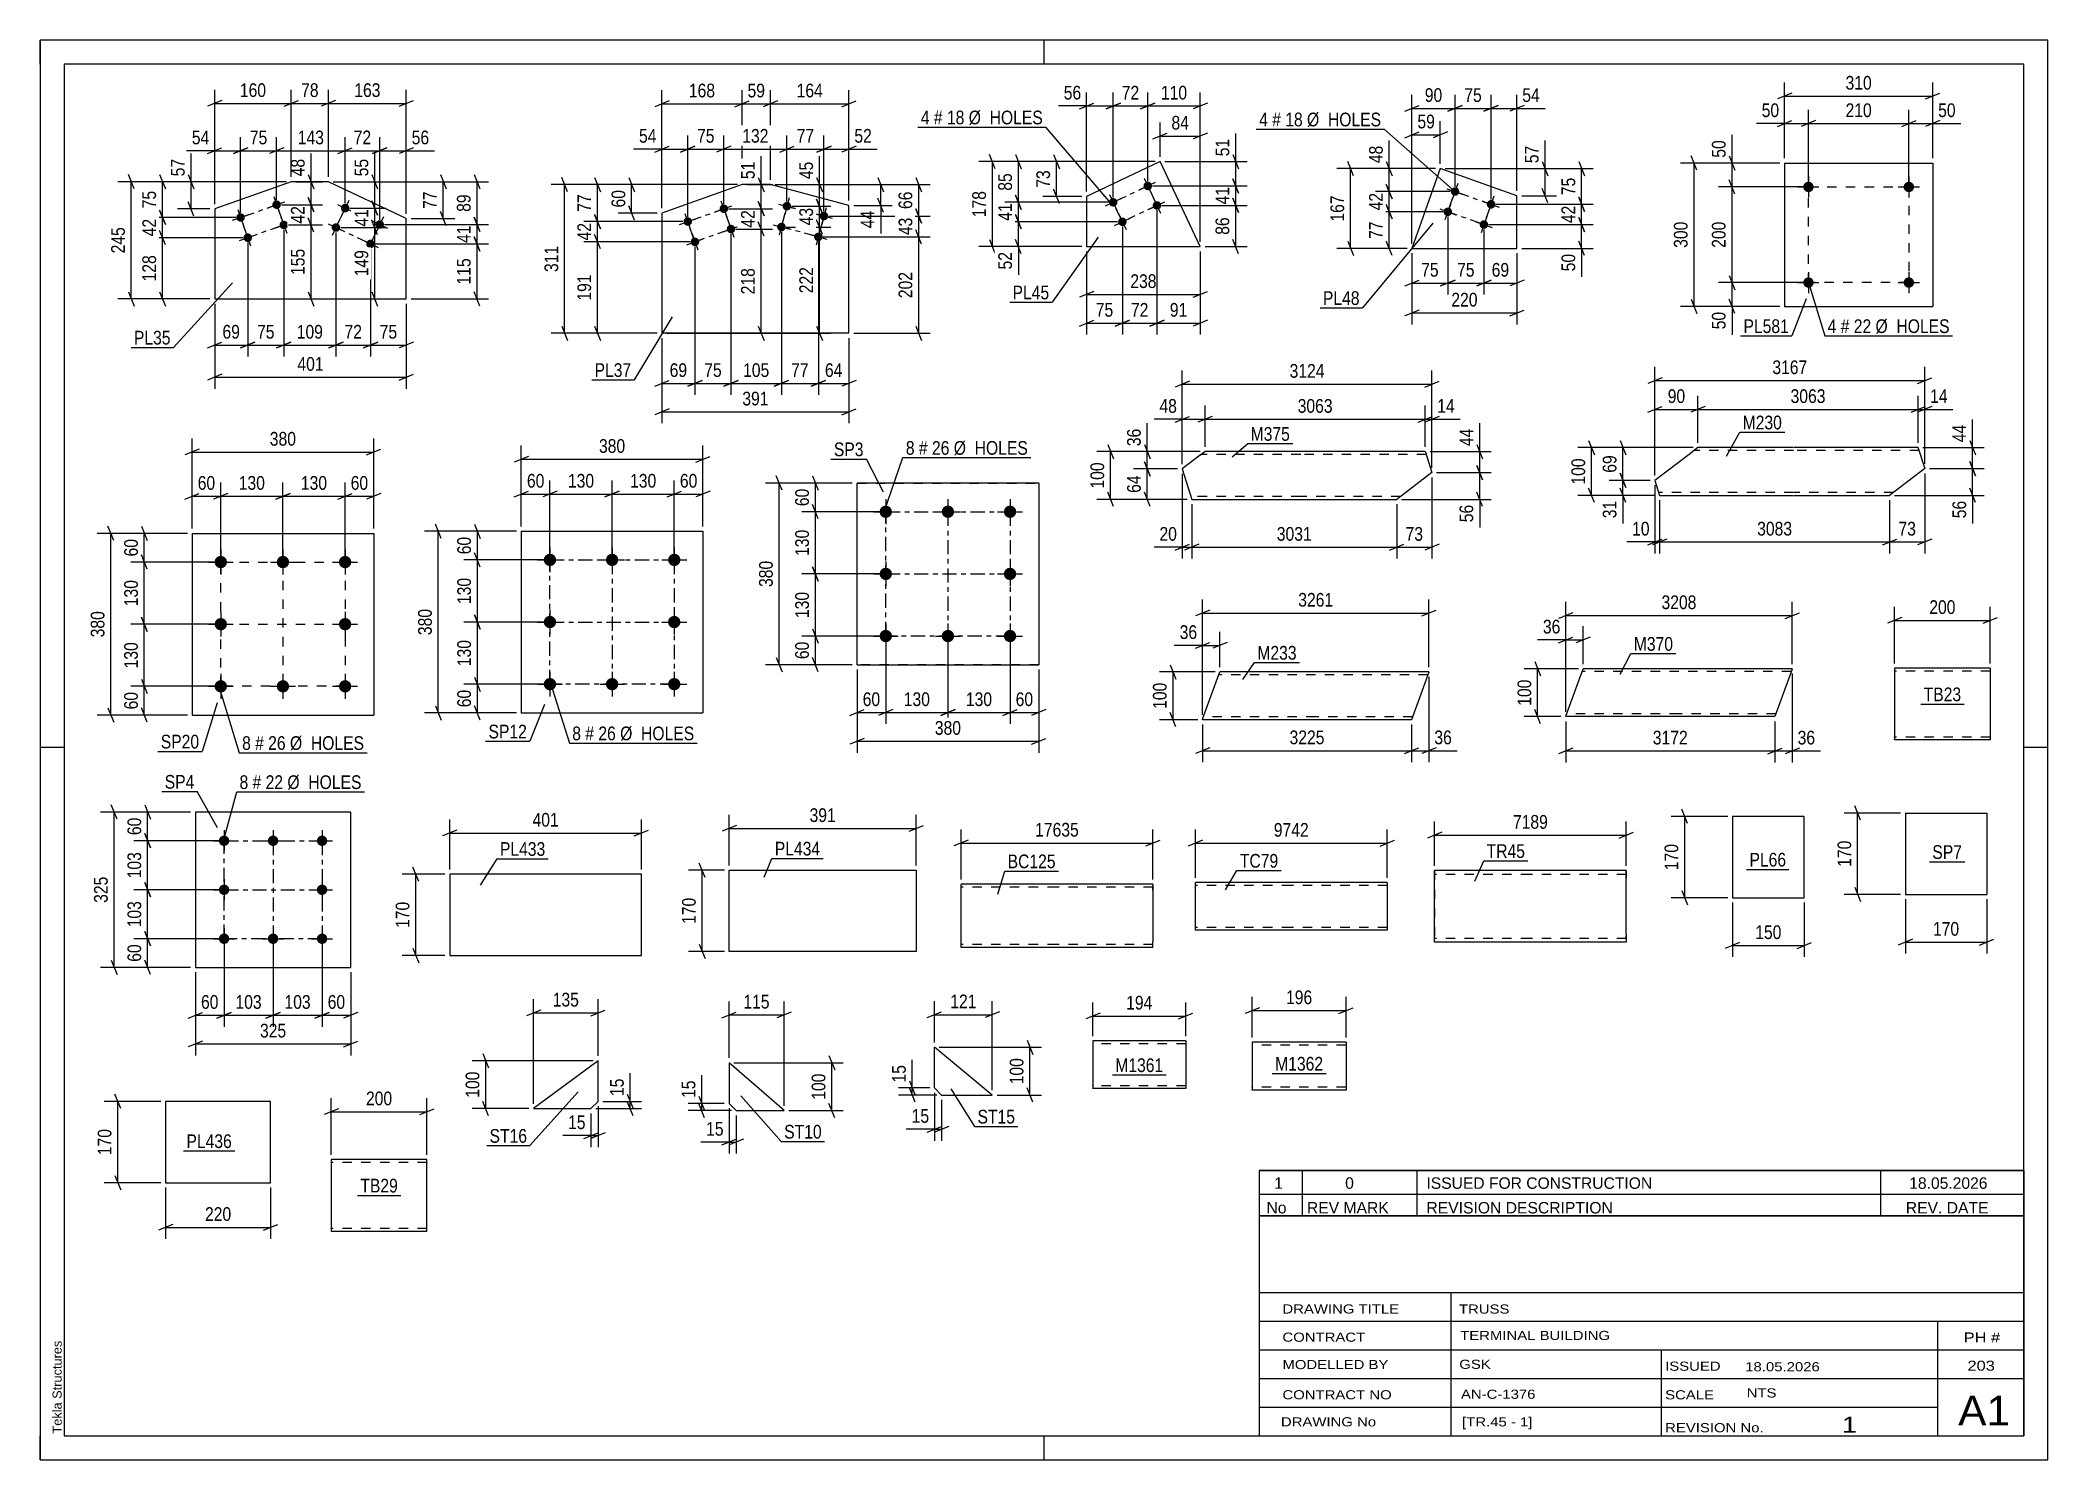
# Paper-space layout 'Layout1' of a CAD drawing. Header units: millimetres. Extents: x 0 to 420, y 0 to 297.
# The model-space entities are those that its viewports show. They can reach past a viewport. Long polylines and large blocks are cut down to what shows.
import ezdxf

# ---------------------------------------------------------------- set-up
doc = ezdxf.new("R2010")
doc.units = ezdxf.units.MM
doc.linetypes.add('DXK_LINE_DOT2', pattern=[3.9198, 1.9599, -1.9599])
doc.linetypes.add('DXK_LINE_DOT3', pattern=[5.9187, 2.979, -0.9799, 0.9799, -0.9799])
doc.layers.add('Viewport layer', color=7, linetype='Continuous', plot=False)
doc.styles.add('Arial', font='ARIAL.TTF', dxfattribs={"height": 0.2})
doc.styles.add('Arial Narrow', font='ARIALN.TTF', dxfattribs={"height": 0.2})

# ---------------------------------------------------------------- blocks, each defined once
blk = doc.blocks.new('Unknown-283123301-1135')
at = {"color": 5, "linetype": 'Continuous'}
for p, q in [((420, 297), (0, 297)), ((0, 297), (0, 0)), ((0, 292), (0, 297)), ((210, 292), (210, 297)), ((420, 0), (420, 297)), ((415, 292), (5, 292)), ((5, 292), (5, 5)), ((415, 5), (415, 292)), ((5, 149), (0, 149)), ((420, 149), (415, 149)), ((0, 0), (0, 5)), ((5, 5), (415, 5)), ((210, 0), (210, 5)), ((0, 0), (420, 0))]:
    blk.add_line(p, q, dxfattribs=at)
at = {"color": 174, "linetype": 'Continuous', "style": 'Arial'}
blk.add_text('Tekla Structures', height=1.9102, rotation=90, dxfattribs=at).set_placement((4.5, 5.5))
blk = doc.blocks.new('Bolt-283123301-3375 - 3341')
at = {"linetype": 'Continuous'}
for points in [[(38.48, 130.61, -1), (38.48, 128.41, -1)], [(48.73, 130.61, -1), (48.73, 128.41, -1)], [(58.98, 130.61, -1), (58.98, 128.41, -1)], [(38.48, 120.36, -1), (38.48, 118.16, -1)], [(58.98, 120.36, -1), (58.98, 118.16, -1)], [(38.48, 110.11, -1), (38.48, 107.91, -1)], [(48.73, 110.11, -1), (48.73, 107.91, -1)], [(58.98, 110.11, -1), (58.98, 107.91, -1)]]:
    blk.add_hatch(color=1, dxfattribs=at).paths.add_polyline_path(points)
at = {"color": 1, "linetype": 'Continuous'}
for p, q in [((38.48, 131.71), (38.48, 127.31)), ((48.73, 131.71), (48.73, 127.31)), ((58.98, 131.71), (58.98, 127.31)), ((36.28, 129.51), (40.68, 129.51)), ((46.53, 129.51), (50.93, 129.51)), ((56.78, 129.51), (61.18, 129.51)), ((36.28, 119.26), (40.68, 119.26)), ((38.48, 121.46), (38.48, 117.06)), ((56.78, 119.26), (61.18, 119.26)), ((58.98, 121.46), (58.98, 117.06)), ((38.48, 111.21), (38.48, 106.81)), ((48.73, 111.21), (48.73, 106.81)), ((58.98, 111.21), (58.98, 106.81)), ((36.28, 109.01), (40.68, 109.01)), ((46.53, 109.01), (50.93, 109.01)), ((56.78, 109.01), (61.18, 109.01))]:
    blk.add_line(p, q, dxfattribs=at)
blk = doc.blocks.new('Part-283123301-3390 - 3341')
at = {"color": 2, "linetype": 'Continuous'}
for p, q in [((32.48, 135.51), (32.48, 103.01)), ((64.98, 135.51), (32.48, 135.51)), ((64.98, 103.01), (64.98, 135.51)), ((32.48, 103.01), (64.98, 103.01))]:
    blk.add_line(p, q, dxfattribs=at)
blk = doc.blocks.new('Part-283123301-4020 - 4004')
at = {"color": 2, "linetype": 'Continuous'}
for p, q in [((243.19, 154.93), (246.8, 164.84)), ((266.8, 164.84), (246.8, 164.84)), ((290.54, 164.84), (266.9, 164.84)), ((290.5, 164.75), (286.9, 154.84)), ((290.54, 164.84), (290.5, 164.75)), ((243.16, 154.84), (243.19, 154.93)), ((266.8, 154.84), (243.16, 154.84)), ((286.9, 154.84), (266.9, 154.84))]:
    blk.add_line(p, q, dxfattribs=at)
at = {"color": 7, "linetype": 'DXK_LINE_DOT2'}
for p, q in [((266.8, 164.24), (246.58, 164.24)), ((290.32, 164.24), (266.9, 164.24)), ((243.37, 155.44), (243.39, 155.49)), ((266.8, 155.44), (243.37, 155.44)), ((287.11, 155.44), (266.9, 155.44)), ((287.11, 155.44), (287.13, 155.49))]:
    blk.add_line(p, q, dxfattribs=at)
blk = doc.blocks.new('Part-283123301-3107 - 3091')
at = {"color": 2, "linetype": 'Continuous'}
for p, q in [((144.14, 106.36), (144.14, 123.36)), ((144.14, 123.36), (183.28, 123.36)), ((183.28, 123.36), (183.28, 106.36)), ((183.28, 106.36), (144.14, 106.36))]:
    blk.add_line(p, q, dxfattribs=at)
blk = doc.blocks.new('Part-283123301-3506 - 3491')
at = {"color": 2, "linetype": 'Continuous'}
for p, q in [((387.94, 165.61), (387.94, 150.7)), ((407.94, 165.61), (387.94, 165.61)), ((407.94, 165.61), (407.94, 150.61)), ((387.94, 150.61), (387.94, 150.7)), ((407.94, 150.61), (387.94, 150.61))]:
    blk.add_line(p, q, dxfattribs=at)
at = {"color": 7, "linetype": 'DXK_LINE_DOT2'}
for p, q in [((407.94, 165.01), (387.94, 165.01)), ((387.94, 151.21), (387.94, 151.25)), ((407.94, 151.21), (387.94, 151.21)), ((407.94, 151.21), (407.94, 151.25))]:
    blk.add_line(p, q, dxfattribs=at)
blk = doc.blocks.new('Part-283123301-4145 - 4129')
at = {"color": 2, "linetype": 'Continuous'}
for p, q in [((319.18, 155.59), (322.79, 165.49)), ((342.79, 165.49), (322.79, 165.49)), ((366.53, 165.49), (342.89, 165.49)), ((366.49, 165.4), (362.89, 155.49)), ((366.53, 165.49), (366.49, 165.4)), ((319.15, 155.49), (319.18, 155.59)), ((342.79, 155.49), (319.15, 155.49)), ((362.89, 155.49), (342.89, 155.49))]:
    blk.add_line(p, q, dxfattribs=at)
at = {"color": 7, "linetype": 'DXK_LINE_DOT2'}
for p, q in [((342.79, 164.89), (322.57, 164.89)), ((366.31, 164.89), (342.89, 164.89)), ((319.37, 156.09), (319.38, 156.14)), ((342.79, 156.09), (319.37, 156.09)), ((363.11, 156.09), (342.89, 156.09)), ((363.11, 156.09), (363.12, 156.14))]:
    blk.add_line(p, q, dxfattribs=at)
blk = doc.blocks.new('Bolt-283123301-3240 - 3219')
at = {"linetype": 'Continuous'}
for points in [[(176.9, 199.64, -1), (176.9, 197.04, -1)], [(189.9, 199.64, -1), (189.9, 197.04, -1)], [(202.9, 199.64, -1), (202.9, 197.04, -1)], [(176.9, 186.64, -1), (176.9, 184.04, -1)], [(202.9, 186.64, -1), (202.9, 184.04, -1)], [(176.9, 173.64, -1), (176.9, 171.04, -1)], [(189.9, 173.64, -1), (189.9, 171.04, -1)], [(202.9, 173.64, -1), (202.9, 171.04, -1)]]:
    blk.add_hatch(color=1, dxfattribs=at).paths.add_polyline_path(points)
at = {"color": 1, "linetype": 'Continuous'}
for p, q in [((174.3, 198.34), (179.5, 198.34)), ((176.9, 200.94), (176.9, 195.74)), ((187.3, 198.34), (192.5, 198.34)), ((189.9, 200.94), (189.9, 195.74)), ((200.3, 198.34), (205.5, 198.34)), ((202.9, 200.94), (202.9, 195.74)), ((174.3, 185.34), (179.5, 185.34)), ((176.9, 187.94), (176.9, 182.74)), ((200.3, 185.34), (205.5, 185.34)), ((202.9, 187.94), (202.9, 182.74)), ((174.3, 172.34), (179.5, 172.34)), ((176.9, 174.94), (176.9, 169.74)), ((187.3, 172.34), (192.5, 172.34)), ((189.9, 174.94), (189.9, 169.74)), ((200.3, 172.34), (205.5, 172.34)), ((202.9, 174.94), (202.9, 169.74))]:
    blk.add_line(p, q, dxfattribs=at)
blk = doc.blocks.new('Part-283123301-3235 - 3219')
at = {"color": 2, "linetype": 'Continuous'}
for p, q in [((170.9, 166.34), (170.9, 204.34)), ((208.9, 204.34), (170.9, 204.34)), ((208.9, 204.34), (208.9, 166.34)), ((170.9, 166.34), (208.9, 166.34))]:
    blk.add_line(p, q, dxfattribs=at)
at = {"color": 7, "linetype": 'DXK_LINE_DOT2'}
for p, q in [((170.9, 204.34), (208.9, 204.34)), ((208.9, 166.34), (170.9, 166.34))]:
    blk.add_line(p, q, dxfattribs=at)
blk = doc.blocks.new('Part-283123301-3785 - 3769')
at = {"color": 2, "linetype": 'Continuous'}
for p, q in [((243.7, 210.93), (242.12, 209.73)), ((263.7, 210.93), (243.7, 210.93)), ((289.77, 210.93), (263.8, 210.93)), ((289.77, 210.93), (289.8, 210.84)), ((289.8, 210.84), (291.14, 206.53)), ((242.12, 209.73), (238.93, 207.3)), ((238.93, 207.3), (240.92, 200.93)), ((291.14, 206.53), (283.8, 200.93)), ((240.92, 200.93), (263.7, 200.93)), ((263.8, 200.93), (283.8, 200.93))]:
    blk.add_line(p, q, dxfattribs=at)
at = {"color": 7, "linetype": 'DXK_LINE_DOT2'}
for p, q in [((243.7, 210.93), (242.72, 210.19)), ((263.7, 210.33), (242.91, 210.33)), ((289.95, 210.33), (263.8, 210.33)), ((263.7, 201.53), (240.73, 201.53)), ((284.58, 201.53), (263.8, 201.53))]:
    blk.add_line(p, q, dxfattribs=at)
blk = doc.blocks.new('Part-283123301-3192 - 3178')
at = {"color": 2, "linetype": 'Continuous'}
for p, q in [((390.21, 135.3), (390.21, 118.3)), ((390.21, 135.3), (407.21, 135.3)), ((407.21, 135.3), (407.21, 118.3)), ((390.21, 118.3), (407.21, 118.3))]:
    blk.add_line(p, q, dxfattribs=at)
blk = doc.blocks.new('Part-283123301-3538 - 3522')
at = {"color": 2, "linetype": 'Continuous'}
for p, q in [((345.23, 210.56), (337.81, 204.91)), ((346.8, 211.76), (345.23, 210.56)), ((366.8, 211.76), (346.8, 211.76)), ((392.88, 211.76), (366.9, 211.76)), ((392.88, 211.76), (392.9, 211.67)), ((392.9, 211.67), (394.25, 207.36)), ((394.25, 207.36), (386.9, 201.76)), ((337.81, 204.91), (338.79, 201.76)), ((338.79, 201.76), (366.8, 201.76)), ((366.9, 201.76), (386.9, 201.76))]:
    blk.add_line(p, q, dxfattribs=at)
at = {"color": 7, "linetype": 'DXK_LINE_DOT2'}
for p, q in [((346.8, 211.76), (345.83, 211.02)), ((366.8, 211.16), (346.02, 211.16)), ((393.06, 211.16), (366.9, 211.16)), ((366.8, 202.36), (338.6, 202.36)), ((387.69, 202.36), (366.9, 202.36))]:
    blk.add_line(p, q, dxfattribs=at)
blk = doc.blocks.new('Part-283123301-3150 - 3134')
at = {"color": 2, "linetype": 'Continuous'}
for p, q in [((85.69, 122.51), (85.69, 105.51)), ((105.69, 122.51), (85.69, 122.51)), ((125.79, 122.51), (105.79, 122.51)), ((125.79, 105.51), (125.79, 122.51)), ((85.69, 105.51), (105.69, 105.51)), ((105.79, 105.51), (125.79, 105.51))]:
    blk.add_line(p, q, dxfattribs=at)
blk = doc.blocks.new('Part-283123301-3023 - 3009')
at = {"color": 2, "linetype": 'Continuous'}
for p, q in [((26.25, 74.97), (26.25, 57.97)), ((48.2, 74.97), (26.25, 74.97)), ((48.2, 57.97), (48.2, 74.97)), ((26.25, 57.97), (48.2, 57.97))]:
    blk.add_line(p, q, dxfattribs=at)
blk = doc.blocks.new('Part-283123301-2982 - 2968')
at = {"color": 2, "linetype": 'Continuous'}
for p, q in [((354.03, 134.6), (354.03, 117.6)), ((369.03, 134.6), (354.03, 134.6)), ((369.03, 117.6), (369.03, 134.6)), ((354.03, 117.6), (369.03, 117.6))]:
    blk.add_line(p, q, dxfattribs=at)
blk = doc.blocks.new('Part-283123301-2834 - 2818')
at = {"color": 2, "linetype": 'Continuous'}
for p, q in [((100.65, 194.27), (100.65, 156.27)), ((100.65, 194.27), (138.65, 194.27)), ((138.65, 194.27), (138.65, 156.27)), ((100.65, 156.27), (138.65, 156.27))]:
    blk.add_line(p, q, dxfattribs=at)
blk = doc.blocks.new('Bolt-283123301-2867 - 2818')
at = {"linetype": 'Continuous'}
for points in [[(106.65, 189.57, -1), (106.65, 186.97, -1)], [(119.65, 189.57, -1), (119.65, 186.97, -1)], [(132.65, 189.57, -1), (132.65, 186.97, -1)], [(106.65, 176.57, -1), (106.65, 173.97, -1)], [(132.65, 176.57, -1), (132.65, 173.97, -1)], [(106.65, 163.57, -1), (106.65, 160.97, -1)], [(119.65, 163.57, -1), (119.65, 160.97, -1)], [(132.65, 163.57, -1), (132.65, 160.97, -1)]]:
    blk.add_hatch(color=1, dxfattribs=at).paths.add_polyline_path(points)
at = {"color": 1, "linetype": 'Continuous'}
for p, q in [((106.65, 190.87), (106.65, 185.67)), ((119.65, 190.87), (119.65, 185.67)), ((132.65, 190.87), (132.65, 185.67)), ((104.05, 188.27), (109.25, 188.27)), ((117.05, 188.27), (122.25, 188.27)), ((130.05, 188.27), (135.25, 188.27)), ((106.65, 177.87), (106.65, 172.67)), ((132.65, 177.87), (132.65, 172.67)), ((104.05, 175.27), (109.25, 175.27)), ((130.05, 175.27), (135.25, 175.27)), ((106.65, 164.87), (106.65, 159.67)), ((119.65, 164.87), (119.65, 159.67)), ((132.65, 164.87), (132.65, 159.67)), ((104.05, 162.27), (109.25, 162.27)), ((117.05, 162.27), (122.25, 162.27)), ((130.05, 162.27), (135.25, 162.27))]:
    blk.add_line(p, q, dxfattribs=at)
blk = doc.blocks.new('Part-283123301-2802 - 2787')
at = {"color": 2, "linetype": 'Continuous'}
for p, q in [((80.9, 62.83), (60.9, 62.83)), ((60.9, 62.83), (60.9, 47.92)), ((80.9, 49.03), (80.9, 62.83)), ((60.9, 47.92), (60.9, 47.83)), ((60.9, 47.83), (80.9, 47.83)), ((80.9, 47.83), (80.9, 49.03))]:
    blk.add_line(p, q, dxfattribs=at)
at = {"color": 7, "linetype": 'DXK_LINE_DOT2'}
for p, q in [((80.9, 62.23), (60.9, 62.23)), ((80.9, 62.23), (80.9, 62.19)), ((80.9, 62.19), (80.9, 62.23)), ((80.9, 62.09), (80.9, 62.19)), ((80.9, 62.19), (80.9, 62.09)), ((60.9, 48.43), (60.9, 48.48)), ((80.9, 48.43), (60.9, 48.43)), ((80.9, 48.48), (80.9, 48.8)), ((80.9, 48.43), (80.9, 48.48))]:
    blk.add_line(p, q, dxfattribs=at)
blk = doc.blocks.new('Part-283123301-2744 - 2728')
at = {"color": 2, "linetype": 'Continuous'}
for p, q in [((187.09, 77.81), (187.09, 86.31)), ((199.18, 76.31), (187.09, 86.31)), ((188.59, 76.31), (187.09, 77.81)), ((188.59, 76.31), (199.18, 76.31))]:
    blk.add_line(p, q, dxfattribs=at)
blk = doc.blocks.new('Part-283123301-2679 - 2663')
at = {"color": 2, "linetype": 'Continuous'}
for p, q in [((116.72, 83.49), (103.22, 73.49)), ((116.72, 74.99), (116.72, 83.49)), ((103.22, 73.49), (115.22, 73.49)), ((115.22, 73.49), (116.72, 74.99))]:
    blk.add_line(p, q, dxfattribs=at)
blk = doc.blocks.new('Part-283123301-2645 - 2629')
at = {"color": 2, "linetype": 'Continuous'}
for p, q in [((261.69, 120.78), (241.69, 120.78)), ((241.69, 110.87), (241.69, 120.78)), ((281.79, 120.78), (261.79, 120.78)), ((281.79, 120.78), (281.79, 110.78)), ((241.69, 110.78), (241.69, 110.87)), ((261.69, 110.78), (241.69, 110.78)), ((281.79, 110.78), (261.79, 110.78))]:
    blk.add_line(p, q, dxfattribs=at)
at = {"color": 7, "linetype": 'DXK_LINE_DOT2'}
for p, q in [((261.69, 120.18), (241.69, 120.18)), ((281.79, 120.18), (261.79, 120.18)), ((281.79, 120.69), (281.79, 120.78)), ((241.69, 111.38), (241.69, 111.42)), ((261.69, 111.38), (241.69, 111.38)), ((281.79, 111.38), (261.79, 111.38)), ((281.79, 111.38), (281.79, 111.42))]:
    blk.add_line(p, q, dxfattribs=at)
blk = doc.blocks.new('Part-283123301-2607 - 2591')
at = {"color": 2, "linetype": 'Continuous'}
for p, q in [((291.7, 108.27), (291.7, 123.27)), ((291.7, 123.27), (291.7, 123.27)), ((311.7, 123.27), (291.7, 123.27)), ((331.8, 123.27), (311.8, 123.27)), ((331.8, 123.27), (331.8, 121.67)), ((331.8, 109.87), (331.8, 121.67)), ((331.8, 109.87), (331.8, 108.27)), ((291.7, 108.27), (291.7, 108.27)), ((311.7, 108.27), (291.7, 108.27)), ((331.8, 108.27), (311.8, 108.27))]:
    blk.add_line(p, q, dxfattribs=at)
at = {"color": 7, "linetype": 'DXK_LINE_DOT2'}
for p, q in [((291.7, 123.27), (291.7, 108.27)), ((291.7, 123.27), (291.7, 123.27)), ((311.7, 122.47), (291.7, 122.47)), ((331.8, 122.47), (311.8, 122.47)), ((331.8, 121.67), (331.8, 123.15)), ((331.8, 109.13), (331.8, 109.57)), ((311.7, 109.07), (291.7, 109.07)), ((291.7, 108.27), (291.7, 108.27)), ((331.8, 109.07), (311.8, 109.07)), ((331.8, 109.07), (331.8, 109.13))]:
    blk.add_line(p, q, dxfattribs=at)
blk = doc.blocks.new('Part-283123301-2573 - 2556')
at = {"color": 2, "linetype": 'Continuous'}
for p, q in [((212.67, 120.4), (192.67, 120.4)), ((192.67, 108.4), (192.67, 120.4)), ((232.77, 120.4), (212.77, 120.4)), ((232.77, 120.4), (232.77, 120.31)), ((232.77, 120.31), (232.77, 119.2)), ((232.77, 119.2), (232.77, 108.4)), ((192.67, 107.29), (192.67, 108.4)), ((192.67, 107.2), (192.67, 107.29)), ((212.67, 107.2), (192.67, 107.2)), ((232.77, 107.2), (212.77, 107.2)), ((232.77, 107.2), (232.77, 108.4))]:
    blk.add_line(p, q, dxfattribs=at)
at = {"color": 7, "linetype": 'DXK_LINE_DOT2'}
for p, q in [((212.67, 119.8), (192.67, 119.8)), ((232.77, 119.8), (212.77, 119.8)), ((232.77, 119.2), (232.77, 120.05)), ((192.67, 107.55), (192.67, 108.4)), ((192.67, 107.8), (192.67, 107.85)), ((192.67, 107.8), (192.67, 107.85)), ((212.67, 107.8), (192.67, 107.8)), ((192.67, 107.2), (192.67, 107.2)), ((232.77, 107.8), (212.77, 107.8)), ((232.77, 107.85), (232.77, 108.4)), ((232.77, 107.8), (232.77, 107.85)), ((232.77, 107.8), (232.77, 107.85))]:
    blk.add_line(p, q, dxfattribs=at)
blk = doc.blocks.new('Part-283123301-2208 - 2192')
at = {"color": 2, "linetype": 'Continuous'}
for p, q in [((52.54, 267.39), (36.52, 261.7)), ((60.3, 267.39), (52.54, 267.39)), ((76.6, 259.68), (60.3, 267.39)), ((36.52, 261.7), (36.52, 242.87)), ((76.6, 242.87), (76.6, 259.68)), ((36.52, 242.87), (76.6, 242.87))]:
    blk.add_line(p, q, dxfattribs=at)
blk = doc.blocks.new('Bolt-283123301-2213 - 2192')
at = {"linetype": 'Continuous'}
for points in [[(42.77, 260.21, -1), (41.08, 259.61, -1)], [(50.31, 262.88, -1), (48.62, 262.28, -1)], [(44.28, 255.97, -1), (42.58, 255.37, -1)], [(51.82, 258.64, -1), (50.12, 258.04, -1)]]:
    blk.add_hatch(color=1, dxfattribs=at).paths.add_polyline_path(points)
at = {"color": 1, "linetype": 'Continuous'}
for p, q in [((40.23, 259.31), (43.62, 260.51)), ((41.32, 261.6), (42.53, 258.21)), ((47.77, 261.98), (51.16, 263.18)), ((48.86, 264.28), (50.07, 260.89)), ((41.73, 255.07), (45.13, 256.27)), ((42.83, 257.36), (44.03, 253.97)), ((49.27, 257.74), (52.67, 258.94)), ((50.37, 260.04), (51.57, 256.65))]:
    blk.add_line(p, q, dxfattribs=at)
blk = doc.blocks.new('Bolt-283123301-2214 - 2192')
at = {"linetype": 'Continuous'}
for points in [[(64.62, 261.47, -1), (62.99, 262.24, -1)], [(62.69, 257.41, -1), (61.07, 258.18, -1)], [(71.85, 258.05, -1), (70.22, 258.82, -1)], [(69.93, 253.99, -1), (68.3, 254.76, -1)]]:
    blk.add_hatch(color=1, dxfattribs=at).paths.add_polyline_path(points)
at = {"color": 1, "linetype": 'Continuous'}
for p, q in [((62.18, 262.63), (65.43, 261.09)), ((64.57, 263.49), (63.03, 260.23)), ((60.25, 258.56), (63.51, 257.02)), ((62.65, 259.42), (61.11, 256.16)), ((69.41, 259.21), (72.66, 257.67)), ((71.81, 260.07), (70.27, 256.81)), ((67.48, 255.14), (70.74, 253.6)), ((69.88, 256), (68.34, 252.74))]:
    blk.add_line(p, q, dxfattribs=at)
blk = doc.blocks.new('Bolt-283123301-1801 - 1799')
at = {"linetype": 'Continuous'}
for points in [[(143.86, 262.03, -1), (142.17, 261.42, -1)], [(136.32, 259.35, -1), (134.63, 258.75, -1)], [(145.37, 257.78, -1), (143.67, 257.18, -1)], [(137.83, 255.11, -1), (136.13, 254.51, -1)]]:
    blk.add_hatch(color=1, dxfattribs=at).paths.add_polyline_path(points)
at = {"color": 1, "linetype": 'Continuous'}
for p, q in [((134.87, 260.75), (136.08, 257.35)), ((141.32, 261.12), (144.71, 262.33)), ((142.41, 263.42), (143.62, 260.03)), ((133.78, 258.45), (137.17, 259.65)), ((136.38, 256.51), (137.58, 253.11)), ((142.82, 256.88), (146.22, 258.09)), ((143.92, 259.18), (145.12, 255.79)), ((135.28, 254.21), (138.68, 255.41))]:
    blk.add_line(p, q, dxfattribs=at)
blk = doc.blocks.new('Bolt-283123301-1806 - 1799')
at = {"linetype": 'Continuous'}
for points in [[(157.09, 262.03, -1), (155.35, 262.49, -1)], [(164.83, 259.97, -1), (163.09, 260.43, -1)], [(155.94, 257.68, -1), (154.2, 258.14, -1)], [(163.67, 255.62, -1), (161.93, 256.08, -1)]]:
    blk.add_hatch(color=1, dxfattribs=at).paths.add_polyline_path(points)
at = {"color": 1, "linetype": 'Continuous'}
for p, q in [((154.49, 262.72), (157.96, 261.8)), ((156.69, 264), (155.76, 260.52)), ((162.22, 260.66), (165.7, 259.74)), ((164.42, 261.94), (163.49, 258.46)), ((153.33, 258.37), (156.81, 257.45)), ((155.53, 259.65), (154.6, 256.17)), ((161.06, 256.32), (164.54, 255.39)), ((163.26, 257.59), (162.34, 254.11))]:
    blk.add_line(p, q, dxfattribs=at)
blk = doc.blocks.new('Part-283123301-1821 - 1799')
at = {"color": 2, "linetype": 'Continuous'}
for p, q in [((146.85, 266.8), (130.06, 260.84)), ((152.78, 266.8), (146.85, 266.8)), ((169.2, 262.43), (152.78, 266.8)), ((130.06, 260.84), (130.06, 235.67)), ((169.2, 235.67), (169.2, 262.43)), ((169.2, 235.67), (130.06, 235.67))]:
    blk.add_line(p, q, dxfattribs=at)
blk = doc.blocks.new('Part-283123301-1615 - 1599')
at = {"color": 2, "linetype": 'Continuous'}
for p, q in [((234.28, 271.58), (218.91, 264.31)), ((242.69, 253.8), (234.28, 271.58)), ((218.91, 264.31), (218.91, 253.8)), ((218.91, 253.8), (242.69, 253.8))]:
    blk.add_line(p, q, dxfattribs=at)
blk = doc.blocks.new('Bolt-283123301-1620 - 1599')
at = {"linetype": 'Continuous'}
for points in [[(232.52, 266.88, -1), (230.9, 266.11, -1)], [(225.29, 263.46, -1), (223.66, 262.69, -1)], [(234.45, 262.81, -1), (232.82, 262.04, -1)], [(227.21, 259.39, -1), (225.59, 258.62, -1)]]:
    blk.add_hatch(color=1, dxfattribs=at).paths.add_polyline_path(points)
at = {"color": 1, "linetype": 'Continuous'}
for p, q in [((223.71, 264.7), (225.25, 261.45)), ((230.08, 265.73), (233.34, 267.27)), ((230.94, 268.12), (232.48, 264.87)), ((222.85, 262.31), (226.1, 263.84)), ((225.63, 260.63), (227.17, 257.38)), ((232.01, 261.66), (235.26, 263.2)), ((232.86, 264.05), (234.4, 260.8)), ((224.77, 258.24), (228.03, 259.78))]:
    blk.add_line(p, q, dxfattribs=at)
blk = doc.blocks.new('Bolt-283123301-1403 - 1369')
at = {"linetype": 'Continuous'}
for points in [[(296.83, 265.03, -1), (295.14, 265.63, -1)], [(295.33, 260.79, -1), (293.63, 261.39, -1)], [(304.37, 262.36, -1), (302.68, 262.96, -1)], [(302.87, 258.12, -1), (301.17, 258.72, -1)]]:
    blk.add_hatch(color=1, dxfattribs=at).paths.add_polyline_path(points)
at = {"color": 1, "linetype": 'Continuous'}
for p, q in [((294.29, 265.93), (297.68, 264.73)), ((296.59, 267.03), (295.38, 263.64)), ((292.78, 261.69), (296.18, 260.49)), ((295.08, 262.79), (293.88, 259.4)), ((301.83, 263.26), (305.22, 262.06)), ((304.13, 264.35), (302.92, 260.96)), ((300.32, 259.02), (303.72, 257.82)), ((302.62, 260.11), (301.42, 256.72))]:
    blk.add_line(p, q, dxfattribs=at)
blk = doc.blocks.new('Part-283123301-1418 - 1369')
at = {"color": 2, "linetype": 'Continuous'}
for p, q in [((292.91, 270.14), (286.98, 253.42)), ((308.94, 264.45), (292.91, 270.14)), ((308.94, 253.42), (308.94, 264.45)), ((286.98, 253.42), (308.94, 253.42))]:
    blk.add_line(p, q, dxfattribs=at)
blk = doc.blocks.new('Part-283123301-1245 - 1227')
at = {"color": 2, "linetype": 'Continuous'}
for p, q in [((144.11, 83.07), (144.11, 74.57)), ((155.61, 73.07), (144.11, 83.07)), ((144.11, 74.57), (145.61, 73.07)), ((145.61, 73.07), (155.61, 73.07))]:
    blk.add_line(p, q, dxfattribs=at)
blk = doc.blocks.new('Part-283123301-15900 - 15899')
at = {"color": 2, "linetype": 'Continuous'}
for p, q in [((31.79, 193.82), (31.79, 155.82)), ((31.79, 193.82), (69.79, 193.82)), ((69.79, 193.82), (69.79, 155.82)), ((31.79, 155.82), (69.79, 155.82))]:
    blk.add_line(p, q, dxfattribs=at)
blk = doc.blocks.new('Bolt-283123301-15901 - 15899')
at = {"linetype": 'Continuous'}
for points in [[(37.79, 189.12, -1), (37.79, 186.52, -1)], [(50.79, 189.12, -1), (50.79, 186.52, -1)], [(63.79, 189.12, -1), (63.79, 186.52, -1)], [(37.79, 176.12, -1), (37.79, 173.52, -1)], [(63.79, 176.12, -1), (63.79, 173.52, -1)], [(37.79, 163.12, -1), (37.79, 160.52, -1)], [(50.79, 163.12, -1), (50.79, 160.52, -1)], [(63.79, 163.12, -1), (63.79, 160.52, -1)]]:
    blk.add_hatch(color=1, dxfattribs=at).paths.add_polyline_path(points)
at = {"color": 1, "linetype": 'Continuous'}
for p, q in [((37.79, 190.42), (37.79, 185.22)), ((50.79, 190.42), (50.79, 185.22)), ((63.79, 190.42), (63.79, 185.22)), ((35.19, 187.82), (40.39, 187.82)), ((48.19, 187.82), (53.39, 187.82)), ((61.19, 187.82), (66.39, 187.82)), ((37.79, 177.42), (37.79, 172.22)), ((63.79, 177.42), (63.79, 172.22)), ((35.19, 174.82), (40.39, 174.82)), ((61.19, 174.82), (66.39, 174.82)), ((37.79, 164.42), (37.79, 159.22)), ((50.79, 164.42), (50.79, 159.22)), ((63.79, 164.42), (63.79, 159.22)), ((35.19, 161.82), (40.39, 161.82)), ((48.19, 161.82), (53.39, 161.82)), ((61.19, 161.82), (66.39, 161.82))]:
    blk.add_line(p, q, dxfattribs=at)
blk = doc.blocks.new('Part-283123301-15934 - 15933')
at = {"color": 2, "linetype": 'Continuous'}
for p, q in [((239.65, 87.66), (220.22, 87.66)), ((220.22, 87.66), (220.22, 77.75)), ((239.65, 87.66), (239.65, 77.66)), ((220.22, 77.66), (220.22, 77.75)), ((239.65, 77.66), (220.22, 77.66))]:
    blk.add_line(p, q, dxfattribs=at)
at = {"color": 7, "linetype": 'DXK_LINE_DOT2'}
for p, q in [((239.65, 87.06), (220.22, 87.06)), ((220.22, 78.26), (220.22, 78.3)), ((239.65, 78.26), (220.22, 78.26)), ((239.65, 78.26), (239.65, 78.3))]:
    blk.add_line(p, q, dxfattribs=at)
blk = doc.blocks.new('Part-283123301-15941 - 15940')
at = {"color": 2, "linetype": 'Continuous'}
for p, q in [((364.92, 271.29), (364.92, 241.29)), ((364.92, 271.29), (395.92, 271.29)), ((395.92, 271.29), (395.92, 241.29)), ((364.92, 241.29), (395.92, 241.29))]:
    blk.add_line(p, q, dxfattribs=at)
blk = doc.blocks.new('Bolt-283123301-15942 - 15940')
at = {"linetype": 'Continuous'}
for points in [[(371.02, 246.29, -1), (368.82, 246.29, -1)], [(392.02, 246.29, -1), (389.82, 246.29, -1)]]:
    blk.add_hatch(color=1, dxfattribs=at).paths.add_polyline_path(points)
at = {"color": 1, "linetype": 'Continuous'}
for p, q in [((369.92, 248.49), (369.92, 244.09)), ((390.92, 248.49), (390.92, 244.09)), ((367.72, 246.29), (372.12, 246.29)), ((388.72, 246.29), (393.12, 246.29))]:
    blk.add_line(p, q, dxfattribs=at)
blk = doc.blocks.new('Bolt-283123301-15943 - 15940')
at = {"linetype": 'Continuous'}
for points in [[(371.02, 266.29, -1), (368.82, 266.29, -1)], [(392.02, 266.29, -1), (389.82, 266.29, -1)]]:
    blk.add_hatch(color=1, dxfattribs=at).paths.add_polyline_path(points)
at = {"color": 1, "linetype": 'Continuous'}
for p, q in [((367.72, 266.29), (372.12, 266.29)), ((369.92, 268.49), (369.92, 264.09)), ((388.72, 266.29), (393.12, 266.29)), ((390.92, 268.49), (390.92, 264.09))]:
    blk.add_line(p, q, dxfattribs=at)
blk = doc.blocks.new('Part-283123301-15950 - 15949')
at = {"color": 2, "linetype": 'Continuous'}
for p, q in [((273.18, 87.37), (253.57, 87.37)), ((253.57, 87.37), (253.57, 77.46)), ((273.18, 87.37), (273.18, 77.37)), ((253.57, 77.37), (253.57, 77.46)), ((273.18, 77.37), (253.57, 77.37))]:
    blk.add_line(p, q, dxfattribs=at)
at = {"color": 7, "linetype": 'DXK_LINE_DOT2'}
for p, q in [((273.18, 86.77), (253.57, 86.77)), ((273.18, 87.28), (273.18, 87.37)), ((253.57, 77.97), (253.57, 78.02)), ((273.18, 77.97), (253.57, 77.97)), ((273.18, 77.97), (273.18, 78.02))]:
    blk.add_line(p, q, dxfattribs=at)
blk = doc.blocks.new('Rectangle-283123301-3477 - 3341')
at = {"color": 1, "linetype": 'DXK_LINE_DOT3'}
blk.add_lwpolyline([(38.48, 129.51), (58.98, 129.51), (58.98, 109.01), (38.48, 109.01), (38.48, 129.51)], close=True, dxfattribs=at)
blk = doc.blocks.new('Rectangle-283123301-3327 - 3219')
at = {"color": 1, "linetype": 'DXK_LINE_DOT3'}
blk.add_lwpolyline([(176.9, 198.34), (202.9, 198.34), (202.9, 172.34), (176.9, 172.34), (176.9, 198.34)], close=True, dxfattribs=at)
blk = doc.blocks.new('Rectangle-283123301-2954 - 2818')
at = {"color": 1, "linetype": 'DXK_LINE_DOT3'}
blk.add_lwpolyline([(106.65, 188.27), (132.65, 188.27), (132.65, 162.27), (106.65, 162.27), (106.65, 188.27)], close=True, dxfattribs=at)
blk = doc.blocks.new('Line-283123301-2490 - 2192')
at = {"color": 1, "linetype": 'DXK_LINE_DOT3'}
blk.add_line((41.93, 259.91), (49.47, 262.58), dxfattribs=at)
blk = doc.blocks.new('Line-283123301-2098 - 1799')
at = {"color": 1, "linetype": 'DXK_LINE_DOT3'}
blk.add_line((135.48, 259.05), (143.02, 261.72), dxfattribs=at)
blk = doc.blocks.new('Line-283123301-1767 - 1599')
at = {"color": 1, "linetype": 'DXK_LINE_DOT3'}
blk.add_line((224.48, 263.08), (231.71, 266.5), dxfattribs=at)
blk = doc.blocks.new('Line-283123301-1588 - 1369')
at = {"color": 1, "linetype": 'DXK_LINE_DOT3'}
blk.add_line((302.02, 258.42), (294.48, 261.09), dxfattribs=at)
blk = doc.blocks.new('Rectangle-283123301-16567 - 15899')
at = {"color": 1, "linetype": 'DXK_LINE_DOT2'}
blk.add_lwpolyline([(37.79, 187.82), (63.79, 187.82), (63.79, 161.82), (37.79, 161.82), (37.79, 187.82)], close=True, dxfattribs=at)
blk = doc.blocks.new('Rectangle-283123301-16874 - 15940')
at = {"color": 1, "linetype": 'DXK_LINE_DOT2'}
blk.add_lwpolyline([(369.92, 266.29), (390.92, 266.29), (390.92, 246.29), (369.92, 246.29), (369.92, 266.29)], close=True, dxfattribs=at)
blk = doc.blocks.new('Line-283123301-3470 - 3341')
at = {"color": 1, "linetype": 'DXK_LINE_DOT3'}
blk.add_line((48.73, 129.51), (48.73, 109.01), dxfattribs=at)
blk = doc.blocks.new('Line-283123301-3320 - 3219')
at = {"color": 1, "linetype": 'DXK_LINE_DOT3'}
blk.add_line((189.9, 198.34), (189.9, 172.34), dxfattribs=at)
blk = doc.blocks.new('Line-283123301-2940 - 2818')
at = {"color": 1, "linetype": 'DXK_LINE_DOT3'}
blk.add_line((119.65, 188.27), (119.65, 162.27), dxfattribs=at)
blk = doc.blocks.new('Line-283123301-2539 - 2192')
at = {"color": 1, "linetype": 'DXK_LINE_DOT3'}
blk.add_line((49.47, 262.58), (50.97, 258.34), dxfattribs=at)
blk = doc.blocks.new('Line-283123301-2105 - 1799')
at = {"color": 1, "linetype": 'DXK_LINE_DOT3'}
blk.add_line((143.02, 261.72), (144.52, 257.48), dxfattribs=at)
blk = doc.blocks.new('Line-283123301-1774 - 1599')
at = {"color": 1, "linetype": 'DXK_LINE_DOT3'}
blk.add_line((231.71, 266.5), (233.63, 262.43), dxfattribs=at)
blk = doc.blocks.new('Line-283123301-1581 - 1369')
at = {"color": 1, "linetype": 'DXK_LINE_DOT3'}
blk.add_line((294.48, 261.09), (295.98, 265.33), dxfattribs=at)
blk = doc.blocks.new('Line-283123301-16577 - 15899')
at = {"color": 1, "linetype": 'DXK_LINE_DOT2'}
blk.add_line((50.79, 187.82), (50.79, 161.82), dxfattribs=at)
blk = doc.blocks.new('Line-283123301-3463 - 3341')
at = {"color": 1, "linetype": 'DXK_LINE_DOT3'}
blk.add_line((38.48, 119.26), (58.98, 119.26), dxfattribs=at)
blk = doc.blocks.new('Line-283123301-3313 - 3219')
at = {"color": 1, "linetype": 'DXK_LINE_DOT3'}
blk.add_line((176.9, 185.34), (202.9, 185.34), dxfattribs=at)
blk = doc.blocks.new('Line-283123301-2947 - 2818')
at = {"color": 1, "linetype": 'DXK_LINE_DOT3'}
blk.add_line((106.65, 175.27), (132.65, 175.27), dxfattribs=at)
blk = doc.blocks.new('Line-283123301-2532 - 2192')
at = {"color": 1, "linetype": 'DXK_LINE_DOT3'}
blk.add_line((50.97, 258.34), (43.43, 255.67), dxfattribs=at)
blk = doc.blocks.new('Line-283123301-2112 - 1799')
at = {"color": 1, "linetype": 'DXK_LINE_DOT3'}
blk.add_line((144.52, 257.48), (136.98, 254.81), dxfattribs=at)
blk = doc.blocks.new('Line-283123301-1781 - 1599')
at = {"color": 1, "linetype": 'DXK_LINE_DOT3'}
blk.add_line((226.4, 259.01), (233.63, 262.43), dxfattribs=at)
blk = doc.blocks.new('Line-283123301-1574 - 1369')
at = {"color": 1, "linetype": 'DXK_LINE_DOT3'}
blk.add_line((295.98, 265.33), (303.52, 262.66), dxfattribs=at)
blk = doc.blocks.new('Line-283123301-16584 - 15899')
at = {"color": 1, "linetype": 'DXK_LINE_DOT2'}
blk.add_line((37.79, 174.82), (63.79, 174.82), dxfattribs=at)
blk = doc.blocks.new('Line-283123301-2525 - 2192')
at = {"color": 1, "linetype": 'DXK_LINE_DOT3'}
blk.add_line((43.43, 255.67), (41.93, 259.91), dxfattribs=at)
blk = doc.blocks.new('Line-283123301-2119 - 1799')
at = {"color": 1, "linetype": 'DXK_LINE_DOT3'}
blk.add_line((136.98, 254.81), (135.48, 259.05), dxfattribs=at)
blk = doc.blocks.new('Line-283123301-1788 - 1599')
at = {"color": 1, "linetype": 'DXK_LINE_DOT3'}
blk.add_line((226.4, 259.01), (224.48, 263.08), dxfattribs=at)
blk = doc.blocks.new('Line-283123301-1566 - 1369')
at = {"color": 1, "linetype": 'DXK_LINE_DOT3'}
blk.add_line((303.52, 262.66), (302.02, 258.42), dxfattribs=at)
blk = doc.blocks.new('Line-283123301-2518 - 2192')
at = {"color": 1, "linetype": 'DXK_LINE_DOT3'}
blk.add_line((63.8, 261.86), (71.04, 258.44), dxfattribs=at)
blk = doc.blocks.new('Line-283123301-2126 - 1799')
at = {"color": 1, "linetype": 'DXK_LINE_DOT3'}
blk.add_line((156.22, 262.26), (163.96, 260.2), dxfattribs=at)
blk = doc.blocks.new('Line-283123301-2511 - 2192')
at = {"color": 1, "linetype": 'DXK_LINE_DOT3'}
blk.add_line((71.04, 258.44), (69.11, 254.37), dxfattribs=at)
blk = doc.blocks.new('Line-283123301-2133 - 1799')
at = {"color": 1, "linetype": 'DXK_LINE_DOT3'}
blk.add_line((163.96, 260.2), (162.8, 255.85), dxfattribs=at)
blk = doc.blocks.new('Line-283123301-2504 - 2192')
at = {"color": 1, "linetype": 'DXK_LINE_DOT3'}
blk.add_line((69.11, 254.37), (61.88, 257.79), dxfattribs=at)
blk = doc.blocks.new('Line-283123301-2140 - 1799')
at = {"color": 1, "linetype": 'DXK_LINE_DOT3'}
blk.add_line((162.8, 255.85), (155.07, 257.91), dxfattribs=at)
blk = doc.blocks.new('Line-283123301-2497 - 2192')
at = {"color": 1, "linetype": 'DXK_LINE_DOT3'}
blk.add_line((61.88, 257.79), (63.8, 261.86), dxfattribs=at)
blk = doc.blocks.new('Line-283123301-2147 - 1799')
at = {"color": 1, "linetype": 'DXK_LINE_DOT3'}
blk.add_line((155.07, 257.91), (156.22, 262.26), dxfattribs=at)
blk = doc.blocks.new('StraightDimension-283123301-3439 - 3341')
at = {"color": 7, "linetype": 'Continuous'}
for p, q in [((31.48, 135.51), (19.63, 135.51)), ((21.88, 137.01), (23.08, 134.01)), ((22.48, 129.51), (22.48, 135.51)), ((23.08, 128.01), (21.88, 131.01)), ((37.48, 129.51), (19.63, 129.51))]:
    blk.add_line(p, q, dxfattribs=at)
at = {"color": 0}
blk.add_wipeout([(21.73, 134.94), (17.53, 134.94), (17.53, 130.09), (21.73, 130.09)], dxfattribs=at)
at = {"color": 3, "style": 'Arial Narrow'}
blk.add_text('60', height=2.863, rotation=90.0002, dxfattribs=at).set_placement((21.13, 130.69))
blk = doc.blocks.new('StraightDimension-283123301-3392 - 3341')
at = {"color": 7, "linetype": 'Continuous'}
for p, q in [((32.48, 102.01), (32.48, 84.61)), ((64.98, 102.01), (64.98, 84.61)), ((33.98, 87.61), (30.98, 86.41)), ((32.48, 87.01), (64.98, 87.01)), ((63.48, 86.41), (66.48, 87.61))]:
    blk.add_line(p, q, dxfattribs=at)
at = {"color": 0}
blk.add_wipeout([(52.07, 87.76), (52.07, 91.96), (45.39, 91.96), (45.39, 87.76)], dxfattribs=at)
at = {"color": 3, "style": 'Arial Narrow'}
blk.add_text('325', height=2.863, dxfattribs=at).set_placement((45.99, 88.36))
blk = doc.blocks.new('StraightDimension-283123301-3403 - 3341')
at = {"color": 7, "linetype": 'Continuous'}
for p, q in [((38.48, 108.01), (38.48, 90.61)), ((48.73, 108.01), (48.73, 90.61)), ((36.98, 92.41), (39.98, 93.61)), ((38.48, 93.01), (48.73, 93.01)), ((50.23, 93.61), (47.23, 92.41))]:
    blk.add_line(p, q, dxfattribs=at)
at = {"color": 0}
blk.add_wipeout([(46.95, 93.76), (46.95, 97.96), (40.26, 97.96), (40.26, 93.76)], dxfattribs=at)
at = {"color": 3, "style": 'Arial Narrow'}
blk.add_text('103', height=2.863, dxfattribs=at).set_placement((40.86, 94.36))
blk = doc.blocks.new('StraightDimension-283123301-3405 - 3341')
at = {"color": 7, "linetype": 'Continuous'}
for p, q in [((48.73, 108.01), (48.73, 90.61)), ((58.98, 108.01), (58.98, 90.61)), ((47.23, 92.41), (50.23, 93.61)), ((48.73, 93.01), (58.98, 93.01)), ((60.48, 93.61), (57.48, 92.41))]:
    blk.add_line(p, q, dxfattribs=at)
at = {"color": 0}
blk.add_wipeout([(57.2, 93.76), (57.2, 97.96), (50.51, 97.96), (50.51, 93.76)], dxfattribs=at)
at = {"color": 3, "style": 'Arial Narrow'}
blk.add_text('103', height=2.863, dxfattribs=at).set_placement((51.11, 94.36))
blk = doc.blocks.new('StraightDimension-283123301-3407 - 3341')
at = {"color": 7, "linetype": 'Continuous'}
for p, q in [((38.48, 108.01), (38.48, 90.61)), ((32.48, 102.01), (32.48, 90.61)), ((30.98, 92.41), (33.98, 93.61)), ((32.48, 93.01), (38.48, 93.01)), ((39.98, 93.61), (36.98, 92.41))]:
    blk.add_line(p, q, dxfattribs=at)
at = {"color": 0}
blk.add_wipeout([(37.91, 93.76), (37.91, 97.96), (33.05, 97.96), (33.05, 93.76)], dxfattribs=at)
at = {"color": 3, "style": 'Arial Narrow'}
blk.add_text('60', height=2.863, dxfattribs=at).set_placement((33.65, 94.36))
blk = doc.blocks.new('StraightDimension-283123301-3417 - 3341')
at = {"color": 7, "linetype": 'Continuous'}
for p, q in [((58.98, 108.01), (58.98, 90.61)), ((64.98, 102.01), (64.98, 90.61)), ((57.48, 92.41), (60.48, 93.61)), ((58.98, 93.01), (64.98, 93.01)), ((66.48, 93.61), (63.48, 92.41))]:
    blk.add_line(p, q, dxfattribs=at)
at = {"color": 0}
blk.add_wipeout([(64.41, 93.76), (64.41, 97.96), (59.55, 97.96), (59.55, 93.76)], dxfattribs=at)
at = {"color": 3, "style": 'Arial Narrow'}
blk.add_text('60', height=2.863, dxfattribs=at).set_placement((60.15, 94.36))
blk = doc.blocks.new('StraightDimension-283123301-3428 - 3341')
at = {"color": 7, "linetype": 'Continuous'}
for p, q in [((31.48, 135.51), (12.63, 135.51)), ((16.08, 134.01), (14.88, 137.01)), ((15.48, 103.01), (15.48, 135.51)), ((31.48, 103.01), (12.63, 103.01)), ((14.88, 104.51), (16.08, 101.51))]:
    blk.add_line(p, q, dxfattribs=at)
at = {"color": 0}
blk.add_wipeout([(14.73, 122.61), (10.53, 122.61), (10.53, 115.92), (14.73, 115.92)], dxfattribs=at)
at = {"color": 3, "style": 'Arial Narrow'}
blk.add_text('325', height=2.863, rotation=90.0002, dxfattribs=at).set_placement((14.13, 116.52))
blk = doc.blocks.new('StraightDimension-283123301-3449 - 3341')
at = {"color": 7, "linetype": 'Continuous'}
for p, q in [((21.88, 110.51), (23.08, 107.51)), ((37.48, 109.01), (19.63, 109.01)), ((22.48, 103.01), (22.48, 109.01)), ((31.48, 103.01), (19.63, 103.01)), ((23.08, 101.51), (21.88, 104.51))]:
    blk.add_line(p, q, dxfattribs=at)
at = {"color": 0}
blk.add_wipeout([(21.73, 108.44), (17.53, 108.44), (17.53, 103.59), (21.73, 103.59)], dxfattribs=at)
at = {"color": 3, "style": 'Arial Narrow'}
blk.add_text('60', height=2.863, rotation=90.0002, dxfattribs=at).set_placement((21.13, 104.19))
blk = doc.blocks.new('StraightDimension-283123301-3459 - 3341')
at = {"color": 7, "linetype": 'Continuous'}
for p, q in [((21.88, 131.01), (23.08, 128.01)), ((37.48, 129.51), (19.63, 129.51)), ((22.48, 119.26), (22.48, 129.51)), ((37.48, 119.26), (19.63, 119.26)), ((23.08, 117.76), (21.88, 120.76))]:
    blk.add_line(p, q, dxfattribs=at)
at = {"color": 0}
blk.add_wipeout([(21.73, 127.73), (17.53, 127.73), (17.53, 121.05), (21.73, 121.05)], dxfattribs=at)
at = {"color": 3, "style": 'Arial Narrow'}
blk.add_text('103', height=2.863, rotation=90.0002, dxfattribs=at).set_placement((21.13, 121.65))
blk = doc.blocks.new('StraightDimension-283123301-3461 - 3341')
at = {"color": 7, "linetype": 'Continuous'}
for p, q in [((37.48, 119.26), (19.63, 119.26)), ((21.88, 120.76), (23.08, 117.76)), ((22.48, 109.01), (22.48, 119.26)), ((23.08, 107.51), (21.88, 110.51)), ((37.48, 109.01), (19.63, 109.01))]:
    blk.add_line(p, q, dxfattribs=at)
at = {"color": 0}
blk.add_wipeout([(21.73, 117.48), (17.53, 117.48), (17.53, 110.8), (21.73, 110.8)], dxfattribs=at)
at = {"color": 3, "style": 'Arial Narrow'}
blk.add_text('103', height=2.863, rotation=90.0002, dxfattribs=at).set_placement((21.13, 111.4))
blk = doc.blocks.new('StraightDimension-283123301-4040 - 4004')
at = {"color": 7, "linetype": 'Continuous'}
for p, q in [((290.54, 163.84), (290.54, 145.96)), ((286.9, 153.84), (286.9, 145.96)), ((285.4, 147.76), (288.4, 148.96)), ((286.9, 148.36), (290.54, 148.36)), ((292.04, 148.96), (289.04, 147.76))]:
    blk.add_line(p, q, dxfattribs=at)
at = {"color": 0}
blk.add_wipeout([(295.92, 149.11), (295.92, 153.31), (291.06, 153.31), (291.06, 149.11)], dxfattribs=at)
at = {"color": 7, "linetype": 'Continuous'}
blk.add_line((290.54, 148.36), (296.44, 148.36), dxfattribs=at)
blk.add_line((290.54, 148.36), (296.44, 148.36), dxfattribs=at)
at = {"color": 3, "style": 'Arial Narrow'}
blk.add_text('36', height=2.863, dxfattribs=at).set_placement((291.66, 149.71))
blk = doc.blocks.new('StraightDimension-283123301-4023 - 4004')
at = {"color": 7, "linetype": 'Continuous'}
for p, q in [((243.16, 153.84), (243.16, 145.96)), ((286.9, 153.84), (286.9, 145.96)), ((244.66, 148.96), (241.66, 147.76)), ((243.16, 148.36), (286.9, 148.36)), ((285.4, 147.76), (288.4, 148.96))]:
    blk.add_line(p, q, dxfattribs=at)
at = {"color": 0}
blk.add_wipeout([(269.28, 149.11), (269.28, 153.31), (260.77, 153.31), (260.77, 149.11)], dxfattribs=at)
at = {"color": 3, "style": 'Arial Narrow'}
blk.add_text('3225', height=2.863, dxfattribs=at).set_placement((261.37, 149.71))
blk = doc.blocks.new('StraightDimension-283123301-4115 - 4004')
at = {"color": 7, "linetype": 'Continuous'}
for p, q in [((244.66, 177.74), (241.66, 176.54)), ((243.16, 155.84), (243.16, 179.99)), ((243.16, 177.14), (290.54, 177.14)), ((289.04, 176.54), (292.04, 177.74)), ((290.54, 165.84), (290.54, 179.99))]:
    blk.add_line(p, q, dxfattribs=at)
at = {"color": 0}
blk.add_wipeout([(271.1, 177.89), (271.1, 182.09), (262.59, 182.09), (262.59, 177.89)], dxfattribs=at)
at = {"color": 3, "style": 'Arial Narrow'}
blk.add_text('3261', height=2.863, dxfattribs=at).set_placement((263.19, 178.49))
blk = doc.blocks.new('StraightDimension-283123301-4058 - 4004')
at = {"color": 7, "linetype": 'Continuous'}
for p, q in [((243.16, 155.84), (243.16, 173.23)), ((246.8, 165.84), (246.8, 173.23)), ((241.66, 169.78), (244.66, 170.98)), ((243.16, 170.38), (246.8, 170.38)), ((248.3, 170.98), (245.3, 169.78))]:
    blk.add_line(p, q, dxfattribs=at)
at = {"color": 0}
blk.add_wipeout([(242.63, 171.13), (242.63, 175.33), (237.78, 175.33), (237.78, 171.13)], dxfattribs=at)
at = {"color": 7, "linetype": 'Continuous'}
blk.add_line((243.16, 170.38), (237.25, 170.38), dxfattribs=at)
blk.add_line((243.16, 170.38), (237.25, 170.38), dxfattribs=at)
at = {"color": 3, "style": 'Arial Narrow'}
blk.add_text('36', height=2.863, dxfattribs=at).set_placement((238.38, 171.73))
blk = doc.blocks.new('StraightDimension-283123301-4093 - 4004')
at = {"color": 7, "linetype": 'Continuous'}
for p, q in [((245.8, 164.84), (234.15, 164.84)), ((236.4, 166.34), (237.6, 163.34)), ((237, 154.84), (237, 164.84)), ((237.6, 153.34), (236.4, 156.34)), ((242.16, 154.84), (234.15, 154.84))]:
    blk.add_line(p, q, dxfattribs=at)
at = {"color": 0}
blk.add_wipeout([(236.25, 163.18), (232.05, 163.18), (232.05, 156.5), (236.25, 156.5)], dxfattribs=at)
at = {"color": 3, "style": 'Arial Narrow'}
blk.add_text('100', height=2.863, rotation=90.0002, dxfattribs=at).set_placement((235.65, 157.1))
blk = doc.blocks.new('StraightDimension-283123301-3109 - 3091')
at = {"color": 7, "linetype": 'Continuous'}
for p, q in [((144.14, 124.36), (144.14, 134.94)), ((183.28, 124.36), (183.28, 134.94)), ((145.64, 132.69), (142.64, 131.49)), ((144.14, 132.09), (183.28, 132.09)), ((181.78, 131.49), (184.78, 132.69))]:
    blk.add_line(p, q, dxfattribs=at)
at = {"color": 0}
blk.add_wipeout([(167.05, 132.84), (167.05, 137.04), (160.36, 137.04), (160.36, 132.84)], dxfattribs=at)
at = {"color": 3, "style": 'Arial Narrow'}
blk.add_text('391', height=2.863, dxfattribs=at).set_placement((160.96, 133.44))
blk = doc.blocks.new('StraightDimension-283123301-3120 - 3091')
at = {"color": 7, "linetype": 'Continuous'}
for p, q in [((143.14, 123.36), (135.64, 123.36)), ((139.09, 121.86), (137.89, 124.86)), ((138.49, 106.36), (138.49, 123.36)), ((143.14, 106.36), (135.64, 106.36)), ((137.89, 107.86), (139.09, 104.86))]:
    blk.add_line(p, q, dxfattribs=at)
at = {"color": 0}
blk.add_wipeout([(137.74, 118.2), (133.54, 118.2), (133.54, 111.51), (137.74, 111.51)], dxfattribs=at)
at = {"color": 3, "style": 'Arial Narrow'}
blk.add_text('170', height=2.863, rotation=90.0002, dxfattribs=at).set_placement((137.14, 112.11))
blk = doc.blocks.new('StraightDimension-283123301-3508 - 3491')
at = {"color": 7, "linetype": 'Continuous'}
for p, q in [((387.94, 166.61), (387.94, 178.46)), ((407.94, 166.61), (407.94, 178.46)), ((389.44, 176.21), (386.44, 175.01)), ((387.94, 175.61), (407.94, 175.61)), ((406.44, 175.01), (409.44, 176.21))]:
    blk.add_line(p, q, dxfattribs=at)
at = {"color": 0}
blk.add_wipeout([(401.29, 176.36), (401.29, 180.56), (394.6, 180.56), (394.6, 176.36)], dxfattribs=at)
at = {"color": 3, "style": 'Arial Narrow'}
blk.add_text('200', height=2.863, dxfattribs=at).set_placement((395.2, 176.96))
blk = doc.blocks.new('StraightDimension-283123301-4216 - 4129')
at = {"color": 7, "linetype": 'Continuous'}
for p, q in [((319.15, 154.49), (319.15, 145.91)), ((362.89, 154.49), (362.89, 145.91)), ((320.65, 148.91), (317.65, 147.71)), ((319.15, 148.31), (362.89, 148.31)), ((361.39, 147.71), (364.39, 148.91))]:
    blk.add_line(p, q, dxfattribs=at)
at = {"color": 0}
blk.add_wipeout([(345.27, 149.06), (345.27, 153.26), (336.76, 153.26), (336.76, 149.06)], dxfattribs=at)
at = {"color": 3, "style": 'Arial Narrow'}
blk.add_text('3172', height=2.863, dxfattribs=at).set_placement((337.36, 149.66))
blk = doc.blocks.new('StraightDimension-283123301-4181 - 4129')
at = {"color": 7, "linetype": 'Continuous'}
for p, q in [((319.15, 156.49), (319.15, 174.38)), ((322.79, 166.49), (322.79, 174.38)), ((317.65, 170.93), (320.65, 172.13)), ((319.15, 171.53), (322.79, 171.53)), ((324.29, 172.13), (321.29, 170.93))]:
    blk.add_line(p, q, dxfattribs=at)
at = {"color": 0}
blk.add_wipeout([(318.62, 172.28), (318.62, 176.48), (313.77, 176.48), (313.77, 172.28)], dxfattribs=at)
at = {"color": 7, "linetype": 'Continuous'}
blk.add_line((319.15, 171.53), (313.24, 171.53), dxfattribs=at)
blk.add_line((319.15, 171.53), (313.24, 171.53), dxfattribs=at)
at = {"color": 3, "style": 'Arial Narrow'}
blk.add_text('36', height=2.863, dxfattribs=at).set_placement((314.37, 172.88))
blk = doc.blocks.new('StraightDimension-283123301-4233 - 4129')
at = {"color": 7, "linetype": 'Continuous'}
for p, q in [((366.53, 164.49), (366.53, 145.91)), ((362.89, 154.49), (362.89, 145.91)), ((361.39, 147.71), (364.39, 148.91)), ((362.89, 148.31), (366.53, 148.31)), ((368.03, 148.91), (365.03, 147.71))]:
    blk.add_line(p, q, dxfattribs=at)
at = {"color": 0}
blk.add_wipeout([(371.91, 149.06), (371.91, 153.26), (367.05, 153.26), (367.05, 149.06)], dxfattribs=at)
at = {"color": 7, "linetype": 'Continuous'}
blk.add_line((366.53, 148.31), (372.43, 148.31), dxfattribs=at)
blk.add_line((366.53, 148.31), (372.43, 148.31), dxfattribs=at)
at = {"color": 3, "style": 'Arial Narrow'}
blk.add_text('36', height=2.863, dxfattribs=at).set_placement((367.65, 149.66))
blk = doc.blocks.new('StraightDimension-283123301-4148 - 4129')
at = {"color": 7, "linetype": 'Continuous'}
for p, q in [((320.65, 177.22), (317.65, 176.02)), ((319.15, 156.49), (319.15, 179.47)), ((319.15, 176.62), (366.53, 176.62)), ((365.03, 176.02), (368.03, 177.22)), ((366.53, 166.49), (366.53, 179.47))]:
    blk.add_line(p, q, dxfattribs=at)
at = {"color": 0}
blk.add_wipeout([(347.09, 177.37), (347.09, 181.57), (338.58, 181.57), (338.58, 177.37)], dxfattribs=at)
at = {"color": 3, "style": 'Arial Narrow'}
blk.add_text('3208', height=2.863, dxfattribs=at).set_placement((339.18, 177.97))
blk = doc.blocks.new('StraightDimension-283123301-4159 - 4129')
at = {"color": 7, "linetype": 'Continuous'}
for p, q in [((321.79, 165.49), (310.42, 165.49)), ((312.67, 166.99), (313.87, 163.99)), ((313.27, 155.49), (313.27, 165.49)), ((318.15, 155.49), (310.42, 155.49)), ((313.87, 153.99), (312.67, 156.99))]:
    blk.add_line(p, q, dxfattribs=at)
at = {"color": 0}
blk.add_wipeout([(312.52, 163.84), (308.32, 163.84), (308.32, 157.15), (312.52, 157.15)], dxfattribs=at)
at = {"color": 3, "style": 'Arial Narrow'}
blk.add_text('100', height=2.863, rotation=90.0002, dxfattribs=at).set_placement((311.92, 157.75))
blk = doc.blocks.new('StraightDimension-283123301-3256 - 3219')
at = {"color": 7, "linetype": 'Continuous'}
for p, q in [((161.57, 205.84), (162.77, 202.84)), ((169.9, 204.34), (159.32, 204.34)), ((162.17, 198.34), (162.17, 204.34)), ((175.9, 198.34), (159.32, 198.34)), ((162.77, 196.84), (161.57, 199.84))]:
    blk.add_line(p, q, dxfattribs=at)
at = {"color": 0}
blk.add_wipeout([(161.42, 203.77), (157.22, 203.77), (157.22, 198.91), (161.42, 198.91)], dxfattribs=at)
at = {"color": 3, "style": 'Arial Narrow'}
blk.add_text('60', height=2.863, rotation=90.0002, dxfattribs=at).set_placement((160.82, 199.51))
blk = doc.blocks.new('StraightDimension-283123301-3300 - 3219')
at = {"color": 7, "linetype": 'Continuous'}
for p, q in [((176.9, 171.34), (176.9, 153.94)), ((189.9, 171.34), (189.9, 153.94)), ((178.4, 156.94), (175.4, 155.74)), ((176.9, 156.34), (189.9, 156.34)), ((188.4, 155.74), (191.4, 156.94))]:
    blk.add_line(p, q, dxfattribs=at)
at = {"color": 0}
blk.add_wipeout([(186.74, 157.09), (186.74, 161.29), (180.06, 161.29), (180.06, 157.09)], dxfattribs=at)
at = {"color": 3, "style": 'Arial Narrow'}
blk.add_text('130', height=2.863, dxfattribs=at).set_placement((180.66, 157.69))
blk = doc.blocks.new('StraightDimension-283123301-3242 - 3219')
at = {"color": 7, "linetype": 'Continuous'}
for p, q in [((175.9, 198.34), (159.32, 198.34)), ((162.77, 196.84), (161.57, 199.84)), ((162.17, 185.34), (162.17, 198.34)), ((175.9, 185.34), (159.32, 185.34)), ((161.57, 186.84), (162.77, 183.84))]:
    blk.add_line(p, q, dxfattribs=at)
at = {"color": 0}
blk.add_wipeout([(161.42, 195.18), (157.22, 195.18), (157.22, 188.5), (161.42, 188.5)], dxfattribs=at)
at = {"color": 3, "style": 'Arial Narrow'}
blk.add_text('130', height=2.863, rotation=90.0002, dxfattribs=at).set_placement((160.82, 189.1))
blk = doc.blocks.new('StraightDimension-283123301-3244 - 3219')
at = {"color": 7, "linetype": 'Continuous'}
for p, q in [((175.9, 185.34), (159.32, 185.34)), ((162.77, 183.84), (161.57, 186.84)), ((162.17, 172.34), (162.17, 185.34)), ((175.9, 172.34), (159.32, 172.34)), ((161.57, 173.84), (162.77, 170.84))]:
    blk.add_line(p, q, dxfattribs=at)
at = {"color": 0}
blk.add_wipeout([(161.42, 182.18), (157.22, 182.18), (157.22, 175.5), (161.42, 175.5)], dxfattribs=at)
at = {"color": 3, "style": 'Arial Narrow'}
blk.add_text('130', height=2.863, rotation=90.0002, dxfattribs=at).set_placement((160.82, 176.1))
blk = doc.blocks.new('StraightDimension-283123301-3246 - 3219')
at = {"color": 7, "linetype": 'Continuous'}
for p, q in [((175.9, 172.34), (159.32, 172.34)), ((161.57, 173.84), (162.77, 170.84)), ((162.17, 166.34), (162.17, 172.34)), ((169.9, 166.34), (159.32, 166.34)), ((162.77, 164.84), (161.57, 167.84))]:
    blk.add_line(p, q, dxfattribs=at)
at = {"color": 0}
blk.add_wipeout([(161.42, 171.77), (157.22, 171.77), (157.22, 166.91), (161.42, 166.91)], dxfattribs=at)
at = {"color": 3, "style": 'Arial Narrow'}
blk.add_text('60', height=2.863, rotation=90.0002, dxfattribs=at).set_placement((160.82, 167.51))
blk = doc.blocks.new('StraightDimension-283123301-3267 - 3219')
at = {"color": 7, "linetype": 'Continuous'}
for p, q in [((155.2, 202.84), (154, 205.84)), ((169.9, 204.34), (151.75, 204.34)), ((154.6, 166.34), (154.6, 204.34)), ((169.9, 166.34), (151.75, 166.34)), ((154, 167.84), (155.2, 164.84))]:
    blk.add_line(p, q, dxfattribs=at)
at = {"color": 0}
blk.add_wipeout([(153.85, 188.68), (149.65, 188.68), (149.65, 182), (153.85, 182)], dxfattribs=at)
at = {"color": 3, "style": 'Arial Narrow'}
blk.add_text('380', height=2.863, rotation=90.0002, dxfattribs=at).set_placement((153.25, 182.6))
blk = doc.blocks.new('StraightDimension-283123301-3278 - 3219')
at = {"color": 7, "linetype": 'Continuous'}
for p, q in [((202.9, 171.34), (202.9, 153.94)), ((208.9, 165.34), (208.9, 153.94)), ((201.4, 155.74), (204.4, 156.94)), ((202.9, 156.34), (208.9, 156.34)), ((210.4, 156.94), (207.4, 155.74))]:
    blk.add_line(p, q, dxfattribs=at)
at = {"color": 0}
blk.add_wipeout([(208.33, 157.09), (208.33, 161.29), (203.47, 161.29), (203.47, 157.09)], dxfattribs=at)
at = {"color": 3, "style": 'Arial Narrow'}
blk.add_text('60', height=2.863, dxfattribs=at).set_placement((204.07, 157.69))
blk = doc.blocks.new('StraightDimension-283123301-3288 - 3219')
at = {"color": 7, "linetype": 'Continuous'}
for p, q in [((176.9, 171.34), (176.9, 153.94)), ((170.9, 165.34), (170.9, 153.94)), ((169.4, 155.74), (172.4, 156.94)), ((170.9, 156.34), (176.9, 156.34)), ((178.4, 156.94), (175.4, 155.74))]:
    blk.add_line(p, q, dxfattribs=at)
at = {"color": 0}
blk.add_wipeout([(176.33, 157.09), (176.33, 161.29), (171.47, 161.29), (171.47, 157.09)], dxfattribs=at)
at = {"color": 3, "style": 'Arial Narrow'}
blk.add_text('60', height=2.863, dxfattribs=at).set_placement((172.07, 157.69))
blk = doc.blocks.new('StraightDimension-283123301-3298 - 3219')
at = {"color": 7, "linetype": 'Continuous'}
for p, q in [((189.9, 171.34), (189.9, 153.94)), ((202.9, 171.34), (202.9, 153.94)), ((191.4, 156.94), (188.4, 155.74)), ((189.9, 156.34), (202.9, 156.34)), ((201.4, 155.74), (204.4, 156.94))]:
    blk.add_line(p, q, dxfattribs=at)
at = {"color": 0}
blk.add_wipeout([(199.74, 157.09), (199.74, 161.29), (193.06, 161.29), (193.06, 157.09)], dxfattribs=at)
at = {"color": 3, "style": 'Arial Narrow'}
blk.add_text('130', height=2.863, dxfattribs=at).set_placement((193.66, 157.69))
blk = doc.blocks.new('StraightDimension-283123301-3303 - 3219')
at = {"color": 7, "linetype": 'Continuous'}
for p, q in [((170.9, 165.34), (170.9, 147.94)), ((208.9, 165.34), (208.9, 147.94)), ((172.4, 150.94), (169.4, 149.74)), ((170.9, 150.34), (208.9, 150.34)), ((207.4, 149.74), (210.4, 150.94))]:
    blk.add_line(p, q, dxfattribs=at)
at = {"color": 0}
blk.add_wipeout([(193.24, 151.09), (193.24, 155.29), (186.56, 155.29), (186.56, 151.09)], dxfattribs=at)
at = {"color": 3, "style": 'Arial Narrow'}
blk.add_text('380', height=2.863, dxfattribs=at).set_placement((187.16, 151.69))
blk = doc.blocks.new('StraightDimension-283123301-3966 - 3769')
at = {"color": 7, "linetype": 'Continuous'}
for p, q in [((291.14, 205.53), (291.14, 188.53)), ((283.8, 199.93), (283.8, 188.53)), ((282.3, 190.33), (285.3, 191.53)), ((283.8, 190.93), (291.14, 190.93)), ((292.64, 191.53), (289.64, 190.33))]:
    blk.add_line(p, q, dxfattribs=at)
at = {"color": 0}
blk.add_wipeout([(289.9, 191.68), (289.9, 195.88), (285.04, 195.88), (285.04, 191.68)], dxfattribs=at)
at = {"color": 3, "style": 'Arial Narrow'}
blk.add_text('73', height=2.863, dxfattribs=at).set_placement((285.64, 192.28))
blk = doc.blocks.new('StraightDimension-283123301-3825 - 3769')
at = {"color": 7, "linetype": 'Continuous'}
for p, q in [((290.77, 210.93), (303.54, 210.93)), ((300.54, 212.43), (301.74, 209.43)), ((301.14, 206.53), (301.14, 210.93)), ((292.14, 206.53), (303.54, 206.53)), ((301.74, 205.03), (300.54, 208.03))]:
    blk.add_line(p, q, dxfattribs=at)
at = {"color": 0}
blk.add_wipeout([(300.39, 216.31), (296.19, 216.31), (296.19, 211.46), (300.39, 211.46)], dxfattribs=at)
at = {"color": 7, "linetype": 'Continuous'}
blk.add_line((301.14, 210.93), (301.14, 216.84), dxfattribs=at)
blk.add_line((301.14, 210.93), (301.14, 216.84), dxfattribs=at)
at = {"color": 3, "style": 'Arial Narrow'}
blk.add_text('44', height=2.863, rotation=90.0002, dxfattribs=at).set_placement((299.79, 212.06))
blk = doc.blocks.new('StraightDimension-283123301-3883 - 3769')
at = {"color": 7, "linetype": 'Continuous'}
for p, q in [((243.7, 211.93), (243.7, 220.55)), ((289.77, 211.93), (289.77, 220.55)), ((245.2, 218.3), (242.2, 217.1)), ((243.7, 217.7), (289.77, 217.7)), ((288.27, 217.1), (291.27, 218.3))]:
    blk.add_line(p, q, dxfattribs=at)
at = {"color": 0}
blk.add_wipeout([(270.99, 218.45), (270.99, 222.65), (262.47, 222.65), (262.47, 218.45)], dxfattribs=at)
at = {"color": 3, "style": 'Arial Narrow'}
blk.add_text('3063', height=2.863, dxfattribs=at).set_placement((263.07, 219.05))
blk = doc.blocks.new('StraightDimension-283123301-3788 - 3769')
at = {"color": 7, "linetype": 'Continuous'}
for p, q in [((238.93, 208.3), (238.93, 227.88)), ((291.14, 207.53), (291.14, 227.88)), ((240.43, 225.63), (237.43, 224.43)), ((238.93, 225.03), (291.14, 225.03)), ((289.64, 224.43), (292.64, 225.63))]:
    blk.add_line(p, q, dxfattribs=at)
at = {"color": 0}
blk.add_wipeout([(269.29, 225.78), (269.29, 229.98), (260.78, 229.98), (260.78, 225.78)], dxfattribs=at)
at = {"color": 3, "style": 'Arial Narrow'}
blk.add_text('3124', height=2.863, dxfattribs=at).set_placement((261.38, 226.38))
blk = doc.blocks.new('StraightDimension-283123301-3811 - 3769')
at = {"color": 7, "linetype": 'Continuous'}
for p, q in [((292.14, 206.53), (303.54, 206.53)), ((300.54, 208.03), (301.74, 205.03)), ((301.14, 200.93), (301.14, 206.53)), ((301.74, 199.43), (300.54, 202.43)), ((284.8, 200.93), (303.54, 200.93))]:
    blk.add_line(p, q, dxfattribs=at)
at = {"color": 0}
blk.add_wipeout([(300.39, 200.41), (296.19, 200.41), (296.19, 195.55), (300.39, 195.55)], dxfattribs=at)
at = {"color": 7, "linetype": 'Continuous'}
blk.add_line((301.14, 200.93), (301.14, 195.03), dxfattribs=at)
blk.add_line((301.14, 200.93), (301.14, 195.03), dxfattribs=at)
at = {"color": 3, "style": 'Arial Narrow'}
blk.add_text('56', height=2.863, rotation=90.0002, dxfattribs=at).set_placement((299.79, 196.15))
blk = doc.blocks.new('StraightDimension-283123301-3840 - 3769')
at = {"color": 7, "linetype": 'Continuous'}
for p, q in [((237.93, 207.3), (228.74, 207.3)), ((230.99, 208.8), (232.19, 205.8)), ((231.59, 200.93), (231.59, 207.3)), ((232.19, 199.43), (230.99, 202.43)), ((239.92, 200.93), (228.74, 200.93))]:
    blk.add_line(p, q, dxfattribs=at)
at = {"color": 0}
blk.add_wipeout([(230.84, 206.55), (226.64, 206.55), (226.64, 201.69), (230.84, 201.69)], dxfattribs=at)
at = {"color": 3, "style": 'Arial Narrow'}
blk.add_text('64', height=2.863, rotation=90.0002, dxfattribs=at).set_placement((230.24, 202.29))
blk = doc.blocks.new('StraightDimension-283123301-3861 - 3769')
at = {"color": 7, "linetype": 'Continuous'}
for p, q in [((242.7, 210.93), (228.74, 210.93)), ((230.99, 212.43), (232.19, 209.43)), ((231.59, 207.3), (231.59, 210.93)), ((237.93, 207.3), (228.74, 207.3)), ((232.19, 205.8), (230.99, 208.8))]:
    blk.add_line(p, q, dxfattribs=at)
at = {"color": 0}
blk.add_wipeout([(230.84, 216.31), (226.64, 216.31), (226.64, 211.46), (230.84, 211.46)], dxfattribs=at)
at = {"color": 7, "linetype": 'Continuous'}
blk.add_line((231.59, 210.93), (231.59, 216.84), dxfattribs=at)
blk.add_line((231.59, 210.93), (231.59, 216.84), dxfattribs=at)
at = {"color": 3, "style": 'Arial Narrow'}
blk.add_text('36', height=2.863, rotation=90.0002, dxfattribs=at).set_placement((230.24, 212.06))
blk = doc.blocks.new('StraightDimension-283123301-3907 - 3769')
at = {"color": 7, "linetype": 'Continuous'}
for p, q in [((238.93, 208.3), (238.93, 220.55)), ((243.7, 211.93), (243.7, 220.55)), ((237.43, 217.1), (240.43, 218.3)), ((238.93, 217.7), (243.7, 217.7)), ((245.2, 218.3), (242.2, 217.1))]:
    blk.add_line(p, q, dxfattribs=at)
at = {"color": 0}
blk.add_wipeout([(238.41, 218.45), (238.41, 222.65), (233.55, 222.65), (233.55, 218.45)], dxfattribs=at)
at = {"color": 7, "linetype": 'Continuous'}
blk.add_line((238.93, 217.7), (233.03, 217.7), dxfattribs=at)
blk.add_line((238.93, 217.7), (233.03, 217.7), dxfattribs=at)
at = {"color": 3, "style": 'Arial Narrow'}
blk.add_text('48', height=2.863, dxfattribs=at).set_placement((234.15, 219.05))
blk = doc.blocks.new('StraightDimension-283123301-3924 - 3769')
at = {"color": 7, "linetype": 'Continuous'}
for p, q in [((289.77, 211.93), (289.77, 220.55)), ((291.14, 207.53), (291.14, 220.55)), ((288.27, 217.1), (291.27, 218.3)), ((292.64, 218.3), (289.64, 217.1)), ((289.77, 217.7), (291.14, 217.7))]:
    blk.add_line(p, q, dxfattribs=at)
at = {"color": 0}
blk.add_wipeout([(296.52, 218.45), (296.52, 222.65), (291.66, 222.65), (291.66, 218.45)], dxfattribs=at)
at = {"color": 7, "linetype": 'Continuous'}
blk.add_line((291.14, 217.7), (297.05, 217.7), dxfattribs=at)
blk.add_line((291.14, 217.7), (297.05, 217.7), dxfattribs=at)
at = {"color": 3, "style": 'Arial Narrow'}
blk.add_text('14', height=2.863, dxfattribs=at).set_placement((292.26, 219.05))
blk = doc.blocks.new('StraightDimension-283123301-3942 - 3769')
at = {"color": 7, "linetype": 'Continuous'}
for p, q in [((240.92, 199.93), (240.92, 188.53)), ((283.8, 199.93), (283.8, 188.53)), ((242.42, 191.53), (239.42, 190.33)), ((240.92, 190.93), (283.8, 190.93)), ((282.3, 190.33), (285.3, 191.53))]:
    blk.add_line(p, q, dxfattribs=at)
at = {"color": 0}
blk.add_wipeout([(266.61, 191.68), (266.61, 195.88), (258.1, 195.88), (258.1, 191.68)], dxfattribs=at)
at = {"color": 3, "style": 'Arial Narrow'}
blk.add_text('3031', height=2.863, dxfattribs=at).set_placement((258.7, 192.28))
blk = doc.blocks.new('StraightDimension-283123301-3983 - 3769')
at = {"color": 7, "linetype": 'Continuous'}
for p, q in [((238.93, 206.3), (238.93, 188.53)), ((240.92, 199.93), (240.92, 188.53)), ((237.43, 190.33), (240.43, 191.53)), ((238.93, 190.93), (240.92, 190.93)), ((242.42, 191.53), (239.42, 190.33))]:
    blk.add_line(p, q, dxfattribs=at)
at = {"color": 0}
blk.add_wipeout([(238.41, 191.68), (238.41, 195.88), (233.55, 195.88), (233.55, 191.68)], dxfattribs=at)
at = {"color": 7, "linetype": 'Continuous'}
blk.add_line((238.93, 190.93), (233.03, 190.93), dxfattribs=at)
blk.add_line((238.93, 190.93), (233.03, 190.93), dxfattribs=at)
at = {"color": 3, "style": 'Arial Narrow'}
blk.add_text('20', height=2.863, dxfattribs=at).set_placement((234.15, 192.28))
blk = doc.blocks.new('StraightDimension-283123301-16626 - 3769')
at = {"color": 7, "linetype": 'Continuous'}
for p, q in [((242.7, 210.93), (221.07, 210.93)), ((223.32, 212.43), (224.52, 209.43)), ((223.92, 200.93), (223.92, 210.93)), ((224.52, 199.43), (223.32, 202.43)), ((239.92, 200.93), (221.07, 200.93))]:
    blk.add_line(p, q, dxfattribs=at)
at = {"color": 0}
blk.add_wipeout([(223.17, 209.28), (218.97, 209.28), (218.97, 202.59), (223.17, 202.59)], dxfattribs=at)
at = {"color": 3, "style": 'Arial Narrow'}
blk.add_text('100', height=2.863, rotation=90.0002, dxfattribs=at).set_placement((222.57, 203.19))
blk = doc.blocks.new('StraightDimension-283123301-3194 - 3178')
at = {"color": 7, "linetype": 'Continuous'}
for p, q in [((390.21, 117.3), (390.21, 105.9)), ((407.21, 117.3), (407.21, 105.9)), ((391.71, 108.9), (388.71, 107.7)), ((390.21, 108.3), (407.21, 108.3)), ((405.71, 107.7), (408.71, 108.9))]:
    blk.add_line(p, q, dxfattribs=at)
at = {"color": 0}
blk.add_wipeout([(402.05, 109.05), (402.05, 113.25), (395.37, 113.25), (395.37, 109.05)], dxfattribs=at)
at = {"color": 3, "style": 'Arial Narrow'}
blk.add_text('170', height=2.863, dxfattribs=at).set_placement((395.97, 109.65))
blk = doc.blocks.new('StraightDimension-283123301-3205 - 3178')
at = {"color": 7, "linetype": 'Continuous'}
for p, q in [((389.21, 135.3), (377.36, 135.3)), ((380.81, 133.8), (379.61, 136.8)), ((380.21, 118.3), (380.21, 135.3)), ((389.21, 118.3), (377.36, 118.3)), ((379.61, 119.8), (380.81, 116.8))]:
    blk.add_line(p, q, dxfattribs=at)
at = {"color": 0}
blk.add_wipeout([(379.46, 130.15), (375.26, 130.15), (375.26, 123.46), (379.46, 123.46)], dxfattribs=at)
at = {"color": 3, "style": 'Arial Narrow'}
blk.add_text('170', height=2.863, rotation=90.0002, dxfattribs=at).set_placement((378.86, 124.06))
blk = doc.blocks.new('StraightDimension-283123301-3640 - 3522')
at = {"color": 7, "linetype": 'Continuous'}
for p, q in [((348.3, 220.35), (345.3, 219.15)), ((346.8, 212.76), (346.8, 222.6)), ((346.8, 219.75), (392.88, 219.75)), ((391.38, 219.15), (394.38, 220.35)), ((392.88, 212.76), (392.88, 222.6))]:
    blk.add_line(p, q, dxfattribs=at)
at = {"color": 0}
blk.add_wipeout([(374.1, 220.5), (374.1, 224.7), (365.58, 224.7), (365.58, 220.5)], dxfattribs=at)
at = {"color": 3, "style": 'Arial Narrow'}
blk.add_text('3063', height=2.863, dxfattribs=at).set_placement((366.18, 221.1))
blk = doc.blocks.new('StraightDimension-283123301-16650 - 3522')
at = {"color": 7, "linetype": 'Continuous'}
for p, q in [((345.8, 211.76), (321.69, 211.76)), ((323.94, 213.26), (325.14, 210.26)), ((324.54, 201.76), (324.54, 211.76)), ((337.79, 201.76), (321.69, 201.76)), ((325.14, 200.26), (323.94, 203.26))]:
    blk.add_line(p, q, dxfattribs=at)
at = {"color": 0}
blk.add_wipeout([(323.79, 210.1), (319.59, 210.1), (319.59, 203.42), (323.79, 203.42)], dxfattribs=at)
at = {"color": 3, "style": 'Arial Narrow'}
blk.add_text('100', height=2.863, rotation=90.0002, dxfattribs=at).set_placement((323.19, 204.02))
blk = doc.blocks.new('StraightDimension-283123301-3562 - 3522')
at = {"color": 7, "linetype": 'Continuous'}
for p, q in [((394.25, 206.36), (394.25, 189.62)), ((386.9, 200.76), (386.9, 189.62)), ((385.4, 191.42), (388.4, 192.62)), ((386.9, 192.02), (394.25, 192.02)), ((395.75, 192.62), (392.75, 191.42))]:
    blk.add_line(p, q, dxfattribs=at)
at = {"color": 0}
blk.add_wipeout([(393, 192.77), (393, 196.97), (388.15, 196.97), (388.15, 192.77)], dxfattribs=at)
at = {"color": 3, "style": 'Arial Narrow'}
blk.add_text('73', height=2.863, dxfattribs=at).set_placement((388.75, 193.37))
blk = doc.blocks.new('StraightDimension-283123301-3541 - 3522')
at = {"color": 7, "linetype": 'Continuous'}
for p, q in [((337.81, 203.91), (337.81, 189.62)), ((338.79, 200.76), (338.79, 189.62)), ((336.31, 191.42), (339.31, 192.62)), ((340.29, 192.62), (337.29, 191.42)), ((337.81, 192.02), (338.79, 192.02))]:
    blk.add_line(p, q, dxfattribs=at)
at = {"color": 0}
blk.add_wipeout([(337.29, 192.77), (337.29, 196.97), (332.43, 196.97), (332.43, 192.77)], dxfattribs=at)
at = {"color": 7, "linetype": 'Continuous'}
blk.add_line((337.81, 192.02), (331.9, 192.02), dxfattribs=at)
blk.add_line((337.81, 192.02), (331.9, 192.02), dxfattribs=at)
at = {"color": 3, "style": 'Arial Narrow'}
blk.add_text('10', height=2.863, dxfattribs=at).set_placement((333.03, 193.37))
blk = doc.blocks.new('StraightDimension-283123301-3605 - 3522')
at = {"color": 7, "linetype": 'Continuous'}
for p, q in [((391.38, 219.15), (394.38, 220.35)), ((395.75, 220.35), (392.75, 219.15)), ((392.88, 212.76), (392.88, 222.6)), ((392.88, 219.75), (394.25, 219.75)), ((394.25, 208.36), (394.25, 222.6))]:
    blk.add_line(p, q, dxfattribs=at)
at = {"color": 0}
blk.add_wipeout([(399.63, 220.5), (399.63, 224.7), (394.77, 224.7), (394.77, 220.5)], dxfattribs=at)
at = {"color": 7, "linetype": 'Continuous'}
blk.add_line((394.25, 219.75), (400.15, 219.75), dxfattribs=at)
blk.add_line((394.25, 219.75), (400.15, 219.75), dxfattribs=at)
at = {"color": 3, "style": 'Arial Narrow'}
blk.add_text('14', height=2.863, dxfattribs=at).set_placement((395.37, 221.1))
blk = doc.blocks.new('StraightDimension-283123301-3580 - 3522')
at = {"color": 7, "linetype": 'Continuous'}
for p, q in [((338.79, 200.76), (338.79, 189.62)), ((386.9, 200.76), (386.9, 189.62)), ((340.29, 192.62), (337.29, 191.42)), ((338.79, 192.02), (386.9, 192.02)), ((385.4, 191.42), (388.4, 192.62))]:
    blk.add_line(p, q, dxfattribs=at)
at = {"color": 0}
blk.add_wipeout([(367.1, 192.77), (367.1, 196.97), (358.59, 196.97), (358.59, 192.77)], dxfattribs=at)
at = {"color": 3, "style": 'Arial Narrow'}
blk.add_text('3083', height=2.863, dxfattribs=at).set_placement((359.19, 193.37))
blk = doc.blocks.new('StraightDimension-283123301-3686 - 3522')
at = {"color": 7, "linetype": 'Continuous'}
for p, q in [((345.8, 211.76), (328.25, 211.76)), ((330.5, 213.26), (331.7, 210.26)), ((331.1, 204.91), (331.1, 211.76)), ((331.7, 203.41), (330.5, 206.41)), ((336.81, 204.91), (328.25, 204.91))]:
    blk.add_line(p, q, dxfattribs=at)
at = {"color": 0}
blk.add_wipeout([(330.35, 210.76), (326.15, 210.76), (326.15, 205.9), (330.35, 205.9)], dxfattribs=at)
at = {"color": 3, "style": 'Arial Narrow'}
blk.add_text('69', height=2.863, rotation=90.0002, dxfattribs=at).set_placement((329.75, 206.5))
blk = doc.blocks.new('StraightDimension-283123301-3622 - 3522')
at = {"color": 7, "linetype": 'Continuous'}
for p, q in [((336.31, 219.15), (339.31, 220.35)), ((337.81, 205.91), (337.81, 222.6)), ((337.81, 219.75), (346.8, 219.75)), ((348.3, 220.35), (345.3, 219.15)), ((346.8, 212.76), (346.8, 222.6))]:
    blk.add_line(p, q, dxfattribs=at)
at = {"color": 0}
blk.add_wipeout([(344.74, 220.5), (344.74, 224.7), (339.88, 224.7), (339.88, 220.5)], dxfattribs=at)
at = {"color": 3, "style": 'Arial Narrow'}
blk.add_text('90', height=2.863, dxfattribs=at).set_placement((340.48, 221.1))
blk = doc.blocks.new('StraightDimension-283123301-3665 - 3522')
at = {"color": 7, "linetype": 'Continuous'}
for p, q in [((330.5, 206.41), (331.7, 203.41)), ((336.81, 204.91), (328.25, 204.91)), ((337.79, 201.76), (328.25, 201.76)), ((331.7, 200.26), (330.5, 203.26)), ((331.1, 201.76), (331.1, 204.91))]:
    blk.add_line(p, q, dxfattribs=at)
at = {"color": 0}
blk.add_wipeout([(330.35, 201.23), (326.15, 201.23), (326.15, 196.38), (330.35, 196.38)], dxfattribs=at)
at = {"color": 7, "linetype": 'Continuous'}
blk.add_line((331.1, 201.76), (331.1, 195.85), dxfattribs=at)
blk.add_line((331.1, 201.76), (331.1, 195.85), dxfattribs=at)
at = {"color": 3, "style": 'Arial Narrow'}
blk.add_text('31', height=2.863, rotation=90.0002, dxfattribs=at).set_placement((329.75, 196.98))
blk = doc.blocks.new('StraightDimension-283123301-3708 - 3522')
at = {"color": 7, "linetype": 'Continuous'}
for p, q in [((395.25, 207.36), (406.65, 207.36)), ((403.65, 208.86), (404.85, 205.86)), ((404.25, 201.76), (404.25, 207.36)), ((387.9, 201.76), (406.65, 201.76)), ((404.85, 200.26), (403.65, 203.26))]:
    blk.add_line(p, q, dxfattribs=at)
at = {"color": 0}
blk.add_wipeout([(403.5, 201.23), (399.3, 201.23), (399.3, 196.38), (403.5, 196.38)], dxfattribs=at)
at = {"color": 7, "linetype": 'Continuous'}
blk.add_line((404.25, 201.76), (404.25, 195.85), dxfattribs=at)
blk.add_line((404.25, 201.76), (404.25, 195.85), dxfattribs=at)
at = {"color": 3, "style": 'Arial Narrow'}
blk.add_text('56', height=2.863, rotation=90.0002, dxfattribs=at).set_placement((402.9, 196.98))
blk = doc.blocks.new('StraightDimension-283123301-3722 - 3522')
at = {"color": 7, "linetype": 'Continuous'}
for p, q in [((393.88, 211.76), (406.65, 211.76)), ((403.65, 213.26), (404.85, 210.26)), ((404.25, 207.36), (404.25, 211.76)), ((395.25, 207.36), (406.65, 207.36)), ((404.85, 205.86), (403.65, 208.86))]:
    blk.add_line(p, q, dxfattribs=at)
at = {"color": 0}
blk.add_wipeout([(403.5, 217.14), (399.3, 217.14), (399.3, 212.28), (403.5, 212.28)], dxfattribs=at)
at = {"color": 7, "linetype": 'Continuous'}
blk.add_line((404.25, 211.76), (404.25, 217.67), dxfattribs=at)
blk.add_line((404.25, 211.76), (404.25, 217.67), dxfattribs=at)
at = {"color": 3, "style": 'Arial Narrow'}
blk.add_text('44', height=2.863, rotation=90.0002, dxfattribs=at).set_placement((402.9, 212.88))
blk = doc.blocks.new('StraightDimension-283123301-3737 - 3522')
at = {"color": 7, "linetype": 'Continuous'}
for p, q in [((337.81, 205.91), (337.81, 228.64)), ((394.25, 208.36), (394.25, 228.64)), ((339.31, 226.39), (336.31, 225.19)), ((337.81, 225.79), (394.25, 225.79)), ((392.75, 225.19), (395.75, 226.39))]:
    blk.add_line(p, q, dxfattribs=at)
at = {"color": 0}
blk.add_wipeout([(370.29, 226.54), (370.29, 230.74), (361.77, 230.74), (361.77, 226.54)], dxfattribs=at)
at = {"color": 3, "style": 'Arial Narrow'}
blk.add_text('3167', height=2.863, dxfattribs=at).set_placement((362.37, 227.14))
blk = doc.blocks.new('StraightDimension-283123301-3164 - 3134')
at = {"color": 7, "linetype": 'Continuous'}
for p, q in [((87.19, 131.72), (84.19, 130.52)), ((85.69, 123.51), (85.69, 133.97)), ((85.69, 131.12), (125.79, 131.12)), ((124.29, 130.52), (127.29, 131.72)), ((125.79, 123.51), (125.79, 133.97))]:
    blk.add_line(p, q, dxfattribs=at)
at = {"color": 0}
blk.add_wipeout([(109.08, 131.87), (109.08, 136.07), (102.4, 136.07), (102.4, 131.87)], dxfattribs=at)
at = {"color": 3, "style": 'Arial Narrow'}
blk.add_text('401', height=2.863, dxfattribs=at).set_placement((103, 132.47))
blk = doc.blocks.new('StraightDimension-283123301-3153 - 3134')
at = {"color": 7, "linetype": 'Continuous'}
for p, q in [((84.69, 122.51), (75.74, 122.51)), ((79.19, 121.01), (77.99, 124.01)), ((78.59, 105.51), (78.59, 122.51)), ((84.69, 105.51), (75.74, 105.51)), ((77.99, 107.01), (79.19, 104.01))]:
    blk.add_line(p, q, dxfattribs=at)
at = {"color": 0}
blk.add_wipeout([(77.84, 117.35), (73.64, 117.35), (73.64, 110.67), (77.84, 110.67)], dxfattribs=at)
at = {"color": 3, "style": 'Arial Narrow'}
blk.add_text('170', height=2.863, rotation=90.0002, dxfattribs=at).set_placement((77.24, 111.27))
blk = doc.blocks.new('StraightDimension-283123301-3025 - 3009')
at = {"color": 7, "linetype": 'Continuous'}
for p, q in [((26.25, 56.97), (26.25, 46.24)), ((48.2, 56.97), (48.2, 46.24)), ((27.75, 49.24), (24.75, 48.04)), ((26.25, 48.64), (48.2, 48.64)), ((46.7, 48.04), (49.7, 49.24))]:
    blk.add_line(p, q, dxfattribs=at)
at = {"color": 0}
blk.add_wipeout([(40.57, 49.39), (40.57, 53.59), (33.89, 53.59), (33.89, 49.39)], dxfattribs=at)
at = {"color": 3, "style": 'Arial Narrow'}
blk.add_text('220', height=2.863, dxfattribs=at).set_placement((34.49, 49.99))
blk = doc.blocks.new('StraightDimension-283123301-3036 - 3009')
at = {"color": 7, "linetype": 'Continuous'}
for p, q in [((16.85, 73.47), (15.65, 76.47)), ((25.25, 74.97), (13.4, 74.97)), ((16.25, 57.97), (16.25, 74.97)), ((15.65, 59.47), (16.85, 56.47)), ((25.25, 57.97), (13.4, 57.97))]:
    blk.add_line(p, q, dxfattribs=at)
at = {"color": 0}
blk.add_wipeout([(15.5, 69.82), (11.3, 69.82), (11.3, 63.13), (15.5, 63.13)], dxfattribs=at)
at = {"color": 3, "style": 'Arial Narrow'}
blk.add_text('170', height=2.863, rotation=90.0002, dxfattribs=at).set_placement((14.9, 63.73))
blk = doc.blocks.new('StraightDimension-283123301-2984 - 2968')
at = {"color": 7, "linetype": 'Continuous'}
for p, q in [((353.03, 134.6), (341.18, 134.6)), ((344.63, 133.1), (343.43, 136.1)), ((344.03, 117.6), (344.03, 134.6)), ((343.43, 119.1), (344.63, 116.1)), ((353.03, 117.6), (341.18, 117.6))]:
    blk.add_line(p, q, dxfattribs=at)
at = {"color": 0}
blk.add_wipeout([(343.28, 129.44), (339.08, 129.44), (339.08, 122.76), (343.28, 122.76)], dxfattribs=at)
at = {"color": 3, "style": 'Arial Narrow'}
blk.add_text('170', height=2.863, rotation=90.0002, dxfattribs=at).set_placement((342.68, 123.36))
blk = doc.blocks.new('StraightDimension-283123301-2995 - 2968')
at = {"color": 7, "linetype": 'Continuous'}
for p, q in [((354.03, 116.6), (354.03, 105.2)), ((369.03, 116.6), (369.03, 105.2)), ((355.53, 108.2), (352.53, 107)), ((354.03, 107.6), (369.03, 107.6)), ((367.53, 107), (370.53, 108.2))]:
    blk.add_line(p, q, dxfattribs=at)
at = {"color": 0}
blk.add_wipeout([(364.87, 108.35), (364.87, 112.55), (358.19, 112.55), (358.19, 108.35)], dxfattribs=at)
at = {"color": 3, "style": 'Arial Narrow'}
blk.add_text('150', height=2.863, dxfattribs=at).set_placement((358.79, 108.95))
blk = doc.blocks.new('StraightDimension-283123301-2894 - 2818')
at = {"color": 7, "linetype": 'Continuous'}
for p, q in [((131.15, 201.44), (134.15, 202.64)), ((132.65, 189.27), (132.65, 204.89)), ((132.65, 202.04), (138.65, 202.04)), ((140.15, 202.64), (137.15, 201.44)), ((138.65, 195.27), (138.65, 204.89))]:
    blk.add_line(p, q, dxfattribs=at)
at = {"color": 0}
blk.add_wipeout([(138.08, 202.79), (138.08, 206.99), (133.23, 206.99), (133.23, 202.79)], dxfattribs=at)
at = {"color": 3, "style": 'Arial Narrow'}
blk.add_text('60', height=2.863, dxfattribs=at).set_placement((133.83, 203.39))
blk = doc.blocks.new('StraightDimension-283123301-2890 - 2818')
at = {"color": 7, "linetype": 'Continuous'}
for p, q in [((121.15, 202.64), (118.15, 201.44)), ((119.65, 189.27), (119.65, 204.89)), ((119.65, 202.04), (132.65, 202.04)), ((131.15, 201.44), (134.15, 202.64)), ((132.65, 189.27), (132.65, 204.89))]:
    blk.add_line(p, q, dxfattribs=at)
at = {"color": 0}
blk.add_wipeout([(129.5, 202.79), (129.5, 206.99), (122.81, 206.99), (122.81, 202.79)], dxfattribs=at)
at = {"color": 3, "style": 'Arial Narrow'}
blk.add_text('130', height=2.863, dxfattribs=at).set_placement((123.41, 203.39))
blk = doc.blocks.new('StraightDimension-283123301-2869 - 2818')
at = {"color": 7, "linetype": 'Continuous'}
for p, q in [((100.65, 195.27), (100.65, 212.17)), ((138.65, 195.27), (138.65, 212.17)), ((102.15, 209.92), (99.15, 208.72)), ((100.65, 209.32), (138.65, 209.32)), ((137.15, 208.72), (140.15, 209.92))]:
    blk.add_line(p, q, dxfattribs=at)
at = {"color": 0}
blk.add_wipeout([(123, 210.07), (123, 214.27), (116.31, 214.27), (116.31, 210.07)], dxfattribs=at)
at = {"color": 3, "style": 'Arial Narrow'}
blk.add_text('380', height=2.863, dxfattribs=at).set_placement((116.91, 210.67))
blk = doc.blocks.new('StraightDimension-283123301-2880 - 2818')
at = {"color": 7, "linetype": 'Continuous'}
for p, q in [((99.15, 201.44), (102.15, 202.64)), ((100.65, 195.27), (100.65, 204.89)), ((100.65, 202.04), (106.65, 202.04)), ((108.15, 202.64), (105.15, 201.44)), ((106.65, 189.27), (106.65, 204.89))]:
    blk.add_line(p, q, dxfattribs=at)
at = {"color": 0}
blk.add_wipeout([(106.08, 202.79), (106.08, 206.99), (101.23, 206.99), (101.23, 202.79)], dxfattribs=at)
at = {"color": 3, "style": 'Arial Narrow'}
blk.add_text('60', height=2.863, dxfattribs=at).set_placement((101.83, 203.39))
blk = doc.blocks.new('StraightDimension-283123301-2892 - 2818')
at = {"color": 7, "linetype": 'Continuous'}
for p, q in [((108.15, 202.64), (105.15, 201.44)), ((106.65, 189.27), (106.65, 204.89)), ((106.65, 202.04), (119.65, 202.04)), ((118.15, 201.44), (121.15, 202.64)), ((119.65, 189.27), (119.65, 204.89))]:
    blk.add_line(p, q, dxfattribs=at)
at = {"color": 0}
blk.add_wipeout([(116.5, 202.79), (116.5, 206.99), (109.81, 206.99), (109.81, 202.79)], dxfattribs=at)
at = {"color": 3, "style": 'Arial Narrow'}
blk.add_text('130', height=2.863, dxfattribs=at).set_placement((110.41, 203.39))
blk = doc.blocks.new('StraightDimension-283123301-2905 - 2818')
at = {"color": 7, "linetype": 'Continuous'}
for p, q in [((99.65, 194.27), (80.43, 194.27)), ((83.88, 192.77), (82.68, 195.77)), ((83.28, 156.27), (83.28, 194.27)), ((99.65, 156.27), (80.43, 156.27)), ((82.68, 157.77), (83.88, 154.77))]:
    blk.add_line(p, q, dxfattribs=at)
at = {"color": 0}
blk.add_wipeout([(82.53, 178.62), (78.33, 178.62), (78.33, 171.93), (82.53, 171.93)], dxfattribs=at)
at = {"color": 3, "style": 'Arial Narrow'}
blk.add_text('380', height=2.863, rotation=90.0002, dxfattribs=at).set_placement((81.93, 172.53))
blk = doc.blocks.new('StraightDimension-283123301-2916 - 2818')
at = {"color": 7, "linetype": 'Continuous'}
for p, q in [((92.07, 186.77), (90.87, 189.77)), ((105.65, 188.27), (88.62, 188.27)), ((91.47, 175.27), (91.47, 188.27)), ((90.87, 176.77), (92.07, 173.77)), ((105.65, 175.27), (88.62, 175.27))]:
    blk.add_line(p, q, dxfattribs=at)
at = {"color": 0}
blk.add_wipeout([(90.72, 185.12), (86.52, 185.12), (86.52, 178.43), (90.72, 178.43)], dxfattribs=at)
at = {"color": 3, "style": 'Arial Narrow'}
blk.add_text('130', height=2.863, rotation=90.0002, dxfattribs=at).set_placement((90.12, 179.03))
blk = doc.blocks.new('StraightDimension-283123301-2918 - 2818')
at = {"color": 7, "linetype": 'Continuous'}
for p, q in [((92.07, 173.77), (90.87, 176.77)), ((105.65, 175.27), (88.62, 175.27)), ((91.47, 162.27), (91.47, 175.27)), ((105.65, 162.27), (88.62, 162.27)), ((90.87, 163.77), (92.07, 160.77))]:
    blk.add_line(p, q, dxfattribs=at)
at = {"color": 0}
blk.add_wipeout([(90.72, 172.12), (86.52, 172.12), (86.52, 165.43), (90.72, 165.43)], dxfattribs=at)
at = {"color": 3, "style": 'Arial Narrow'}
blk.add_text('130', height=2.863, rotation=90.0002, dxfattribs=at).set_placement((90.12, 166.03))
blk = doc.blocks.new('StraightDimension-283123301-2920 - 2818')
at = {"color": 7, "linetype": 'Continuous'}
for p, q in [((105.65, 162.27), (88.62, 162.27)), ((90.87, 163.77), (92.07, 160.77)), ((91.47, 156.27), (91.47, 162.27)), ((99.65, 156.27), (88.62, 156.27)), ((92.07, 154.77), (90.87, 157.77))]:
    blk.add_line(p, q, dxfattribs=at)
at = {"color": 0}
blk.add_wipeout([(90.72, 161.7), (86.52, 161.7), (86.52, 156.84), (90.72, 156.84)], dxfattribs=at)
at = {"color": 3, "style": 'Arial Narrow'}
blk.add_text('60', height=2.863, rotation=90.0002, dxfattribs=at).set_placement((90.12, 157.44))
blk = doc.blocks.new('StraightDimension-283123301-2930 - 2818')
at = {"color": 7, "linetype": 'Continuous'}
for p, q in [((99.65, 194.27), (88.62, 194.27)), ((90.87, 195.77), (92.07, 192.77)), ((91.47, 188.27), (91.47, 194.27)), ((92.07, 186.77), (90.87, 189.77)), ((105.65, 188.27), (88.62, 188.27))]:
    blk.add_line(p, q, dxfattribs=at)
at = {"color": 0}
blk.add_wipeout([(90.72, 193.7), (86.52, 193.7), (86.52, 188.84), (90.72, 188.84)], dxfattribs=at)
at = {"color": 3, "style": 'Arial Narrow'}
blk.add_text('60', height=2.863, rotation=90.0002, dxfattribs=at).set_placement((90.12, 189.44))
blk = doc.blocks.new('StraightDimension-283123301-2804 - 2787')
at = {"color": 7, "linetype": 'Continuous'}
for p, q in [((60.9, 63.83), (60.9, 75.68)), ((80.9, 63.83), (80.9, 75.68)), ((62.4, 73.43), (59.4, 72.23)), ((60.9, 72.83), (80.9, 72.83)), ((79.4, 72.23), (82.4, 73.43))]:
    blk.add_line(p, q, dxfattribs=at)
at = {"color": 0}
blk.add_wipeout([(74.24, 73.58), (74.24, 77.78), (67.56, 77.78), (67.56, 73.58)], dxfattribs=at)
at = {"color": 3, "style": 'Arial Narrow'}
blk.add_text('200', height=2.863, dxfattribs=at).set_placement((68.16, 74.18))
blk = doc.blocks.new('StraightDimension-283123301-2746 - 2728')
at = {"color": 7, "linetype": 'Continuous'}
for p, q in [((188.09, 86.31), (209.45, 86.31)), ((206.45, 87.81), (207.65, 84.81)), ((207.05, 76.31), (207.05, 86.31)), ((200.18, 76.31), (209.45, 76.31)), ((207.65, 74.81), (206.45, 77.81))]:
    blk.add_line(p, q, dxfattribs=at)
at = {"color": 0}
blk.add_wipeout([(206.3, 84.65), (202.1, 84.65), (202.1, 77.96), (206.3, 77.96)], dxfattribs=at)
at = {"color": 3, "style": 'Arial Narrow'}
blk.add_text('100', height=2.863, rotation=90.0002, dxfattribs=at).set_placement((205.7, 78.56))
blk = doc.blocks.new('StraightDimension-283123301-2755 - 2728')
at = {"color": 7, "linetype": 'Continuous'}
for p, q in [((186.09, 77.81), (179.58, 77.81)), ((187.59, 76.31), (179.58, 76.31)), ((181.83, 79.31), (183.03, 76.31)), ((183.03, 74.81), (181.83, 77.81)), ((182.43, 76.31), (182.43, 77.81))]:
    blk.add_line(p, q, dxfattribs=at)
at = {"color": 0}
blk.add_wipeout([(181.68, 83.19), (177.48, 83.19), (177.48, 78.33), (181.68, 78.33)], dxfattribs=at)
at = {"color": 7, "linetype": 'Continuous'}
blk.add_line((182.43, 77.81), (182.43, 83.71), dxfattribs=at)
blk.add_line((182.43, 77.81), (182.43, 83.71), dxfattribs=at)
at = {"color": 3, "style": 'Arial Narrow'}
blk.add_text('15', height=2.863, rotation=90.0002, dxfattribs=at).set_placement((181.08, 78.93))
blk = doc.blocks.new('StraightDimension-283123301-2766 - 2728')
at = {"color": 7, "linetype": 'Continuous'}
for p, q in [((185.59, 92.52), (188.59, 93.72)), ((187.09, 87.31), (187.09, 95.97)), ((187.09, 93.12), (199.18, 93.12)), ((200.68, 93.72), (197.68, 92.52)), ((199.18, 77.31), (199.18, 95.97))]:
    blk.add_line(p, q, dxfattribs=at)
at = {"color": 0}
blk.add_wipeout([(196.47, 93.87), (196.47, 98.07), (189.79, 98.07), (189.79, 93.87)], dxfattribs=at)
at = {"color": 3, "style": 'Arial Narrow'}
blk.add_text('121', height=2.863, dxfattribs=at).set_placement((190.39, 94.47))
blk = doc.blocks.new('StraightDimension-283123301-2773 - 2728')
at = {"color": 7, "linetype": 'Continuous'}
for p, q in [((187.09, 76.81), (187.09, 66.77)), ((188.59, 75.31), (188.59, 66.77)), ((185.59, 68.57), (188.59, 69.77)), ((190.09, 69.77), (187.09, 68.57)), ((187.09, 69.17), (188.59, 69.17))]:
    blk.add_line(p, q, dxfattribs=at)
at = {"color": 0}
blk.add_wipeout([(186.56, 69.92), (186.56, 74.12), (181.71, 74.12), (181.71, 69.92)], dxfattribs=at)
at = {"color": 7, "linetype": 'Continuous'}
blk.add_line((187.09, 69.17), (181.18, 69.17), dxfattribs=at)
blk.add_line((187.09, 69.17), (181.18, 69.17), dxfattribs=at)
at = {"color": 3, "style": 'Arial Narrow'}
blk.add_text('15', height=2.863, dxfattribs=at).set_placement((182.31, 70.52))
blk = doc.blocks.new('StraightDimension-283123301-2681 - 2663')
at = {"color": 7, "linetype": 'Continuous'}
for p, q in [((122.83, 76.49), (124.03, 73.49)), ((116.22, 73.49), (125.83, 73.49)), ((117.72, 74.99), (125.83, 74.99)), ((124.03, 71.99), (122.83, 74.99)), ((123.43, 73.49), (123.43, 74.99))]:
    blk.add_line(p, q, dxfattribs=at)
at = {"color": 0}
blk.add_wipeout([(122.68, 80.37), (118.48, 80.37), (118.48, 75.51), (122.68, 75.51)], dxfattribs=at)
at = {"color": 7, "linetype": 'Continuous'}
blk.add_line((123.43, 74.99), (123.43, 80.89), dxfattribs=at)
blk.add_line((123.43, 74.99), (123.43, 80.89), dxfattribs=at)
at = {"color": 3, "style": 'Arial Narrow'}
blk.add_text('15', height=2.863, rotation=90.0002, dxfattribs=at).set_placement((122.08, 76.11))
blk = doc.blocks.new('StraightDimension-283123301-2693 - 2663')
at = {"color": 7, "linetype": 'Continuous'}
for p, q in [((92.62, 84.99), (93.82, 81.99)), ((115.72, 83.49), (90.37, 83.49)), ((93.22, 73.49), (93.22, 83.49)), ((102.22, 73.49), (90.37, 73.49)), ((93.82, 71.99), (92.62, 74.99))]:
    blk.add_line(p, q, dxfattribs=at)
at = {"color": 0}
blk.add_wipeout([(92.47, 81.83), (88.27, 81.83), (88.27, 75.15), (92.47, 75.15)], dxfattribs=at)
at = {"color": 3, "style": 'Arial Narrow'}
blk.add_text('100', height=2.863, rotation=90.0002, dxfattribs=at).set_placement((91.87, 75.75))
blk = doc.blocks.new('StraightDimension-283123301-2702 - 2663')
at = {"color": 7, "linetype": 'Continuous'}
for p, q in [((115.22, 72.49), (115.22, 65.44)), ((116.72, 73.99), (116.72, 65.44)), ((113.72, 67.24), (116.72, 68.44)), ((118.22, 68.44), (115.22, 67.24)), ((115.22, 67.84), (116.72, 67.84))]:
    blk.add_line(p, q, dxfattribs=at)
at = {"color": 0}
blk.add_wipeout([(114.7, 68.59), (114.7, 72.79), (109.84, 72.79), (109.84, 68.59)], dxfattribs=at)
at = {"color": 7, "linetype": 'Continuous'}
blk.add_line((115.22, 67.84), (109.31, 67.84), dxfattribs=at)
blk.add_line((115.22, 67.84), (109.31, 67.84), dxfattribs=at)
at = {"color": 3, "style": 'Arial Narrow'}
blk.add_text('15', height=2.863, dxfattribs=at).set_placement((110.44, 69.19))
blk = doc.blocks.new('StraightDimension-283123301-2716 - 2663')
at = {"color": 7, "linetype": 'Continuous'}
for p, q in [((104.72, 94.09), (101.72, 92.89)), ((103.22, 74.49), (103.22, 96.34)), ((103.22, 93.49), (116.72, 93.49)), ((115.22, 92.89), (118.22, 94.09)), ((116.72, 84.49), (116.72, 96.34))]:
    blk.add_line(p, q, dxfattribs=at)
at = {"color": 0}
blk.add_wipeout([(113.31, 94.24), (113.31, 98.44), (106.63, 98.44), (106.63, 94.24)], dxfattribs=at)
at = {"color": 3, "style": 'Arial Narrow'}
blk.add_text('135', height=2.863, dxfattribs=at).set_placement((107.23, 94.84))
blk = doc.blocks.new('StraightDimension-283123301-2649 - 2629')
at = {"color": 7, "linetype": 'Continuous'}
for p, q in [((241.69, 121.78), (241.69, 131.86)), ((281.79, 121.78), (281.79, 131.86)), ((243.19, 129.61), (240.19, 128.41)), ((241.69, 129.01), (281.79, 129.01)), ((280.29, 128.41), (283.29, 129.61))]:
    blk.add_line(p, q, dxfattribs=at)
at = {"color": 0}
blk.add_wipeout([(265.99, 129.76), (265.99, 133.96), (257.48, 133.96), (257.48, 129.76)], dxfattribs=at)
at = {"color": 3, "style": 'Arial Narrow'}
blk.add_text('9742', height=2.863, dxfattribs=at).set_placement((258.08, 130.36))
blk = doc.blocks.new('StraightDimension-283123301-2615 - 2591')
at = {"color": 7, "linetype": 'Continuous'}
for p, q in [((293.2, 131.28), (290.2, 130.08)), ((291.7, 124.27), (291.7, 133.53)), ((291.7, 130.68), (331.8, 130.68)), ((330.3, 130.08), (333.3, 131.28)), ((331.8, 124.27), (331.8, 133.53))]:
    blk.add_line(p, q, dxfattribs=at)
at = {"color": 0}
blk.add_wipeout([(316.01, 131.43), (316.01, 135.63), (307.5, 135.63), (307.5, 131.43)], dxfattribs=at)
at = {"color": 3, "style": 'Arial Narrow'}
blk.add_text('7189', height=2.863, dxfattribs=at).set_placement((308.1, 132.03))
blk = doc.blocks.new('StraightDimension-283123301-2577 - 2556')
at = {"color": 7, "linetype": 'Continuous'}
for p, q in [((192.67, 121.4), (192.67, 131.89)), ((232.77, 121.4), (232.77, 131.89)), ((194.17, 129.64), (191.17, 128.44)), ((192.67, 129.04), (232.77, 129.04)), ((231.27, 128.44), (234.27, 129.64))]:
    blk.add_line(p, q, dxfattribs=at)
at = {"color": 0}
blk.add_wipeout([(217.89, 129.79), (217.89, 133.99), (207.55, 133.99), (207.55, 129.79)], dxfattribs=at)
at = {"color": 3, "style": 'Arial Narrow'}
blk.add_text('17635', height=2.863, dxfattribs=at).set_placement((208.15, 130.39))
blk = doc.blocks.new('StraightDimension-283123301-2351 - 2192')
at = {"color": 7, "linetype": 'Continuous'}
for p, q in [((26.19, 254.17), (24.99, 257.17)), ((42.43, 255.67), (22.74, 255.67)), ((25.59, 242.87), (25.59, 255.67)), ((24.99, 244.37), (26.19, 241.37)), ((35.52, 242.87), (22.74, 242.87))]:
    blk.add_line(p, q, dxfattribs=at)
at = {"color": 0}
blk.add_wipeout([(24.84, 252.61), (20.64, 252.61), (20.64, 245.93), (24.84, 245.93)], dxfattribs=at)
at = {"color": 3, "style": 'Arial Narrow'}
blk.add_text('128', height=2.863, rotation=90.0002, dxfattribs=at).set_placement((24.24, 246.53))
blk = doc.blocks.new('StraightDimension-283123301-2455 - 2192')
at = {"color": 7, "linetype": 'Continuous'}
for p, q in [((36.52, 241.87), (36.52, 224.09)), ((76.6, 241.87), (76.6, 224.09)), ((38.02, 227.09), (35.02, 225.89)), ((75.1, 225.89), (78.1, 227.09)), ((36.52, 226.49), (76.6, 226.49))]:
    blk.add_line(p, q, dxfattribs=at)
at = {"color": 0}
blk.add_wipeout([(59.9, 227.24), (59.9, 231.44), (53.22, 231.44), (53.22, 227.24)], dxfattribs=at)
at = {"color": 3, "style": 'Arial Narrow'}
blk.add_text('401', height=2.863, dxfattribs=at).set_placement((53.82, 227.84))
blk = doc.blocks.new('StraightDimension-283123301-2440 - 2192')
at = {"color": 7, "linetype": 'Continuous'}
for p, q in [((83.73, 268.89), (84.93, 265.89)), ((61.3, 267.39), (86.73, 267.39)), ((84.33, 259.68), (84.33, 267.39)), ((84.93, 258.18), (83.73, 261.18)), ((77.6, 259.68), (86.73, 259.68))]:
    blk.add_line(p, q, dxfattribs=at)
at = {"color": 0}
blk.add_wipeout([(83.58, 265.96), (79.38, 265.96), (79.38, 261.1), (83.58, 261.1)], dxfattribs=at)
at = {"color": 3, "style": 'Arial Narrow'}
blk.add_text('77', height=2.863, rotation=90.0002, dxfattribs=at).set_placement((82.98, 261.7))
blk = doc.blocks.new('StraightDimension-283123301-2263 - 2192')
at = {"color": 7, "linetype": 'Continuous'}
for p, q in [((64.8, 261.86), (72.39, 261.86)), ((69.39, 263.36), (70.59, 260.36)), ((69.99, 257.79), (69.99, 261.86)), ((62.88, 257.79), (72.39, 257.79)), ((70.59, 256.29), (69.39, 259.29))]:
    blk.add_line(p, q, dxfattribs=at)
at = {"color": 0}
blk.add_wipeout([(69.24, 262.25), (65.04, 262.25), (65.04, 257.4), (69.24, 257.4)], dxfattribs=at)
at = {"color": 3, "style": 'Arial Narrow'}
blk.add_text('41', height=2.863, rotation=90.0002, dxfattribs=at).set_placement((68.64, 258))
blk = doc.blocks.new('StraightDimension-283123301-2404 - 2192')
at = {"color": 7, "linetype": 'Continuous'}
for p, q in [((62.3, 273.26), (65.3, 274.46)), ((63.8, 262.86), (63.8, 276.71)), ((63.8, 273.86), (71.04, 273.86)), ((72.54, 274.46), (69.54, 273.26)), ((71.04, 259.44), (71.04, 276.71))]:
    blk.add_line(p, q, dxfattribs=at)
at = {"color": 0}
blk.add_wipeout([(69.85, 274.61), (69.85, 278.81), (64.99, 278.81), (64.99, 274.61)], dxfattribs=at)
at = {"color": 3, "style": 'Arial Narrow'}
blk.add_text('72', height=2.863, dxfattribs=at).set_placement((65.59, 275.21))
blk = doc.blocks.new('StraightDimension-283123301-2216 - 2192')
at = {"color": 7, "linetype": 'Continuous'}
for p, q in [((61.88, 256.79), (61.88, 230.81)), ((69.11, 253.37), (69.11, 230.81)), ((60.38, 232.61), (63.38, 233.81)), ((61.88, 233.21), (69.11, 233.21)), ((70.61, 233.81), (67.61, 232.61))]:
    blk.add_line(p, q, dxfattribs=at)
at = {"color": 0}
blk.add_wipeout([(67.92, 233.96), (67.92, 238.16), (63.07, 238.16), (63.07, 233.96)], dxfattribs=at)
at = {"color": 3, "style": 'Arial Narrow'}
blk.add_text('72', height=2.863, dxfattribs=at).set_placement((63.67, 234.56))
blk = doc.blocks.new('StraightDimension-283123301-2224 - 2192')
at = {"color": 7, "linetype": 'Continuous'}
for p, q in [((69.11, 253.37), (69.11, 230.81)), ((76.6, 241.87), (76.6, 230.81)), ((67.61, 232.61), (70.61, 233.81)), ((69.11, 233.21), (76.6, 233.21)), ((78.1, 233.81), (75.1, 232.61))]:
    blk.add_line(p, q, dxfattribs=at)
at = {"color": 0}
blk.add_wipeout([(75.28, 233.96), (75.28, 238.16), (70.43, 238.16), (70.43, 233.96)], dxfattribs=at)
at = {"color": 3, "style": 'Arial Narrow'}
blk.add_text('75', height=2.863, dxfattribs=at).set_placement((71.03, 234.56))
blk = doc.blocks.new('StraightDimension-283123301-2365 - 2192')
at = {"color": 7, "linetype": 'Continuous'}
for p, q in [((24.99, 268.89), (26.19, 265.89)), ((51.54, 267.39), (22.74, 267.39)), ((25.59, 259.91), (25.59, 267.39)), ((26.19, 258.41), (24.99, 261.41)), ((40.93, 259.91), (22.74, 259.91))]:
    blk.add_line(p, q, dxfattribs=at)
at = {"color": 0}
blk.add_wipeout([(24.84, 266.08), (20.64, 266.08), (20.64, 261.22), (24.84, 261.22)], dxfattribs=at)
at = {"color": 3, "style": 'Arial Narrow'}
blk.add_text('75', height=2.863, rotation=90.0002, dxfattribs=at).set_placement((24.24, 261.82))
blk = doc.blocks.new('StraightDimension-283123301-2230 - 2192')
at = {"color": 7, "linetype": 'Continuous'}
for p, q in [((43.43, 254.67), (43.43, 230.81)), ((36.52, 241.87), (36.52, 230.81)), ((35.02, 232.61), (38.02, 233.81)), ((36.52, 233.21), (43.43, 233.21)), ((44.93, 233.81), (41.93, 232.61))]:
    blk.add_line(p, q, dxfattribs=at)
at = {"color": 0}
blk.add_wipeout([(42.4, 233.96), (42.4, 238.16), (37.54, 238.16), (37.54, 233.96)], dxfattribs=at)
at = {"color": 3, "style": 'Arial Narrow'}
blk.add_text('69', height=2.863, dxfattribs=at).set_placement((38.14, 234.56))
blk = doc.blocks.new('StraightDimension-283123301-2236 - 2192')
at = {"color": 7, "linetype": 'Continuous'}
for p, q in [((50.97, 257.34), (50.97, 230.81)), ((43.43, 254.67), (43.43, 230.81)), ((41.93, 232.61), (44.93, 233.81)), ((43.43, 233.21), (50.97, 233.21)), ((52.47, 233.81), (49.47, 232.61))]:
    blk.add_line(p, q, dxfattribs=at)
at = {"color": 0}
blk.add_wipeout([(49.63, 233.96), (49.63, 238.16), (44.77, 238.16), (44.77, 233.96)], dxfattribs=at)
at = {"color": 3, "style": 'Arial Narrow'}
blk.add_text('75', height=2.863, dxfattribs=at).set_placement((45.37, 234.56))
blk = doc.blocks.new('StraightDimension-283123301-2244 - 2192')
at = {"color": 7, "linetype": 'Continuous'}
for p, q in [((50.97, 257.34), (50.97, 230.81)), ((61.88, 256.79), (61.88, 230.81)), ((49.47, 232.61), (52.47, 233.81)), ((50.97, 233.21), (61.88, 233.21)), ((63.38, 233.81), (60.38, 232.61))]:
    blk.add_line(p, q, dxfattribs=at)
at = {"color": 0}
blk.add_wipeout([(59.77, 233.96), (59.77, 238.16), (53.08, 238.16), (53.08, 233.96)], dxfattribs=at)
at = {"color": 3, "style": 'Arial Narrow'}
blk.add_text('109', height=2.863, dxfattribs=at).set_placement((53.68, 234.56))
blk = doc.blocks.new('StraightDimension-283123301-2374 - 2192')
at = {"color": 7, "linetype": 'Continuous'}
for p, q in [((35.02, 273.26), (38.02, 274.46)), ((36.52, 262.7), (36.52, 276.71)), ((36.52, 273.86), (41.93, 273.86)), ((43.43, 274.46), (40.43, 273.26)), ((41.93, 260.91), (41.93, 276.71))]:
    blk.add_line(p, q, dxfattribs=at)
at = {"color": 0}
blk.add_wipeout([(35.99, 274.61), (35.99, 278.81), (31.13, 278.81), (31.13, 274.61)], dxfattribs=at)
at = {"color": 7, "linetype": 'Continuous'}
blk.add_line((36.52, 273.86), (30.61, 273.86), dxfattribs=at)
blk.add_line((36.52, 273.86), (30.61, 273.86), dxfattribs=at)
at = {"color": 3, "style": 'Arial Narrow'}
blk.add_text('54', height=2.863, dxfattribs=at).set_placement((31.73, 275.21))
blk = doc.blocks.new('StraightDimension-283123301-2310 - 2192')
at = {"color": 7, "linetype": 'Continuous'}
for p, q in [((50.47, 262.58), (59.08, 262.58)), ((56.08, 264.08), (57.28, 261.08)), ((56.68, 258.34), (56.68, 262.58)), ((51.97, 258.34), (59.08, 258.34)), ((57.28, 256.84), (56.08, 259.84))]:
    blk.add_line(p, q, dxfattribs=at)
at = {"color": 0}
blk.add_wipeout([(55.93, 262.89), (51.73, 262.89), (51.73, 258.03), (55.93, 258.03)], dxfattribs=at)
at = {"color": 3, "style": 'Arial Narrow'}
blk.add_text('42', height=2.863, rotation=90.0002, dxfattribs=at).set_placement((55.33, 258.63))
blk = doc.blocks.new('StraightDimension-283123301-2253 - 2192')
at = {"color": 7, "linetype": 'Continuous'}
for p, q in [((69.39, 268.89), (70.59, 265.89)), ((61.3, 267.39), (72.39, 267.39)), ((69.99, 261.86), (69.99, 267.39)), ((64.8, 261.86), (72.39, 261.86)), ((70.59, 260.36), (69.39, 263.36))]:
    blk.add_line(p, q, dxfattribs=at)
at = {"color": 0}
blk.add_wipeout([(69.24, 272.77), (65.04, 272.77), (65.04, 267.91), (69.24, 267.91)], dxfattribs=at)
at = {"color": 7, "linetype": 'Continuous'}
blk.add_line((69.99, 267.39), (69.99, 273.29), dxfattribs=at)
blk.add_line((69.99, 267.39), (69.99, 273.29), dxfattribs=at)
at = {"color": 3, "style": 'Arial Narrow'}
blk.add_text('55', height=2.863, rotation=90.0002, dxfattribs=at).set_placement((68.64, 268.51))
blk = doc.blocks.new('StraightDimension-283123301-2394 - 2192')
at = {"color": 7, "linetype": 'Continuous'}
for p, q in [((50.97, 274.46), (47.97, 273.26)), ((49.47, 263.58), (49.47, 276.71)), ((49.47, 273.86), (63.8, 273.86)), ((62.3, 273.26), (65.3, 274.46)), ((63.8, 262.86), (63.8, 276.71))]:
    blk.add_line(p, q, dxfattribs=at)
at = {"color": 0}
blk.add_wipeout([(59.98, 274.61), (59.98, 278.81), (53.29, 278.81), (53.29, 274.61)], dxfattribs=at)
at = {"color": 3, "style": 'Arial Narrow'}
blk.add_text('143', height=2.863, dxfattribs=at).set_placement((53.89, 275.21))
blk = doc.blocks.new('StraightDimension-283123301-2273 - 2192')
at = {"color": 7, "linetype": 'Continuous'}
for p, q in [((62.88, 257.79), (72.39, 257.79)), ((70.59, 256.29), (69.39, 259.29)), ((69.99, 242.87), (69.99, 257.79)), ((69.39, 244.37), (70.59, 241.37)), ((57.56, 242.87), (72.39, 242.87))]:
    blk.add_line(p, q, dxfattribs=at)
at = {"color": 0}
blk.add_wipeout([(69.24, 253.67), (65.04, 253.67), (65.04, 246.99), (69.24, 246.99)], dxfattribs=at)
at = {"color": 3, "style": 'Arial Narrow'}
blk.add_text('149', height=2.863, rotation=90.0002, dxfattribs=at).set_placement((68.64, 247.59))
blk = doc.blocks.new('StraightDimension-283123301-2336 - 2192')
at = {"color": 7, "linetype": 'Continuous'}
for p, q in [((72.04, 258.44), (93.79, 258.44)), ((90.79, 259.94), (91.99, 256.94)), ((91.39, 254.37), (91.39, 258.44)), ((70.11, 254.37), (93.79, 254.37)), ((91.99, 252.87), (90.79, 255.87))]:
    blk.add_line(p, q, dxfattribs=at)
at = {"color": 0}
blk.add_wipeout([(90.64, 258.83), (86.44, 258.83), (86.44, 253.98), (90.64, 253.98)], dxfattribs=at)
at = {"color": 3, "style": 'Arial Narrow'}
blk.add_text('41', height=2.863, rotation=90.0002, dxfattribs=at).set_placement((90.04, 254.58))
blk = doc.blocks.new('StraightDimension-283123301-2287 - 2192')
at = {"color": 7, "linetype": 'Continuous'}
for p, q in [((56.08, 268.89), (57.28, 265.89)), ((53.54, 267.39), (59.08, 267.39)), ((56.68, 262.58), (56.68, 267.39)), ((50.47, 262.58), (59.08, 262.58)), ((57.28, 261.08), (56.08, 264.08))]:
    blk.add_line(p, q, dxfattribs=at)
at = {"color": 0}
blk.add_wipeout([(55.93, 272.77), (51.73, 272.77), (51.73, 267.91), (55.93, 267.91)], dxfattribs=at)
at = {"color": 7, "linetype": 'Continuous'}
blk.add_line((56.68, 267.39), (56.68, 273.29), dxfattribs=at)
blk.add_line((56.68, 267.39), (56.68, 273.29), dxfattribs=at)
at = {"color": 3, "style": 'Arial Narrow'}
blk.add_text('48', height=2.863, rotation=90.0002, dxfattribs=at).set_placement((55.33, 268.51))
blk = doc.blocks.new('StraightDimension-283123301-2297 - 2192')
at = {"color": 7, "linetype": 'Continuous'}
for p, q in [((51.97, 258.34), (59.08, 258.34)), ((57.28, 256.84), (56.08, 259.84)), ((56.68, 242.87), (56.68, 258.34)), ((56.08, 244.37), (57.28, 241.37)), ((57.56, 242.87), (59.08, 242.87))]:
    blk.add_line(p, q, dxfattribs=at)
at = {"color": 0}
blk.add_wipeout([(55.93, 253.95), (51.73, 253.95), (51.73, 247.27), (55.93, 247.27)], dxfattribs=at)
at = {"color": 3, "style": 'Arial Narrow'}
blk.add_text('155', height=2.863, rotation=90.0002, dxfattribs=at).set_placement((55.33, 247.87))
blk = doc.blocks.new('StraightDimension-283123301-2321 - 2192')
at = {"color": 7, "linetype": 'Continuous'}
for p, q in [((19.67, 265.89), (18.47, 268.89)), ((51.54, 267.39), (16.22, 267.39)), ((19.07, 242.87), (19.07, 267.39)), ((18.47, 244.37), (19.67, 241.37)), ((35.52, 242.87), (16.22, 242.87))]:
    blk.add_line(p, q, dxfattribs=at)
at = {"color": 0}
blk.add_wipeout([(18.32, 258.47), (14.12, 258.47), (14.12, 251.79), (18.32, 251.79)], dxfattribs=at)
at = {"color": 3, "style": 'Arial Narrow'}
blk.add_text('245', height=2.863, rotation=90.0002, dxfattribs=at).set_placement((17.72, 252.39))
blk = doc.blocks.new('StraightDimension-283123301-2328 - 2192')
at = {"color": 7, "linetype": 'Continuous'}
for p, q in [((90.79, 268.89), (91.99, 265.89)), ((61.3, 267.39), (93.79, 267.39)), ((91.39, 258.44), (91.39, 267.39)), ((72.04, 258.44), (93.79, 258.44)), ((91.99, 256.94), (90.79, 259.94))]:
    blk.add_line(p, q, dxfattribs=at)
at = {"color": 0}
blk.add_wipeout([(90.64, 265.34), (86.44, 265.34), (86.44, 260.48), (90.64, 260.48)], dxfattribs=at)
at = {"color": 3, "style": 'Arial Narrow'}
blk.add_text('89', height=2.863, rotation=90.0002, dxfattribs=at).set_placement((90.04, 261.08))
blk = doc.blocks.new('StraightDimension-283123301-2344 - 2192')
at = {"color": 7, "linetype": 'Continuous'}
for p, q in [((70.11, 254.37), (93.79, 254.37)), ((90.79, 255.87), (91.99, 252.87)), ((91.39, 242.87), (91.39, 254.37)), ((91.99, 241.37), (90.79, 244.37)), ((77.6, 242.87), (93.79, 242.87))]:
    blk.add_line(p, q, dxfattribs=at)
at = {"color": 0}
blk.add_wipeout([(90.64, 251.96), (86.44, 251.96), (86.44, 245.28), (90.64, 245.28)], dxfattribs=at)
at = {"color": 3, "style": 'Arial Narrow'}
blk.add_text('115', height=2.863, rotation=90.0002, dxfattribs=at).set_placement((90.04, 245.88))
blk = doc.blocks.new('StraightDimension-283123301-2357 - 2192')
at = {"color": 7, "linetype": 'Continuous'}
for p, q in [((24.99, 261.41), (26.19, 258.41)), ((40.93, 259.91), (22.74, 259.91)), ((26.19, 254.17), (24.99, 257.17)), ((25.59, 255.67), (25.59, 259.91)), ((42.43, 255.67), (22.74, 255.67))]:
    blk.add_line(p, q, dxfattribs=at)
at = {"color": 0}
blk.add_wipeout([(24.84, 260.22), (20.64, 260.22), (20.64, 255.36), (24.84, 255.36)], dxfattribs=at)
at = {"color": 3, "style": 'Arial Narrow'}
blk.add_text('42', height=2.863, rotation=90.0002, dxfattribs=at).set_placement((24.24, 255.96))
blk = doc.blocks.new('StraightDimension-283123301-2384 - 2192')
at = {"color": 7, "linetype": 'Continuous'}
for p, q in [((40.43, 273.26), (43.43, 274.46)), ((41.93, 260.91), (41.93, 276.71)), ((41.93, 273.86), (49.47, 273.86)), ((50.97, 274.46), (47.97, 273.26)), ((49.47, 263.58), (49.47, 276.71))]:
    blk.add_line(p, q, dxfattribs=at)
at = {"color": 0}
blk.add_wipeout([(48.12, 274.61), (48.12, 278.81), (43.27, 278.81), (43.27, 274.61)], dxfattribs=at)
at = {"color": 3, "style": 'Arial Narrow'}
blk.add_text('75', height=2.863, dxfattribs=at).set_placement((43.87, 275.21))
blk = doc.blocks.new('StraightDimension-283123301-2414 - 2192')
at = {"color": 7, "linetype": 'Continuous'}
for p, q in [((69.54, 273.26), (72.54, 274.46)), ((71.04, 259.44), (71.04, 276.71)), ((71.04, 273.86), (76.6, 273.86)), ((78.1, 274.46), (75.1, 273.26)), ((76.6, 260.68), (76.6, 276.71))]:
    blk.add_line(p, q, dxfattribs=at)
at = {"color": 0}
blk.add_wipeout([(81.98, 274.61), (81.98, 278.81), (77.12, 278.81), (77.12, 274.61)], dxfattribs=at)
at = {"color": 7, "linetype": 'Continuous'}
blk.add_line((76.6, 273.86), (82.51, 273.86), dxfattribs=at)
blk.add_line((76.6, 273.86), (82.51, 273.86), dxfattribs=at)
at = {"color": 3, "style": 'Arial Narrow'}
blk.add_text('56', height=2.863, dxfattribs=at).set_placement((77.72, 275.21))
blk = doc.blocks.new('StraightDimension-283123301-2425 - 2192')
at = {"color": 7, "linetype": 'Continuous'}
for p, q in [((30.98, 268.89), (32.18, 265.89)), ((51.54, 267.39), (28.73, 267.39)), ((31.58, 261.7), (31.58, 267.39)), ((35.52, 261.7), (28.73, 261.7)), ((32.18, 260.2), (30.98, 263.2))]:
    blk.add_line(p, q, dxfattribs=at)
at = {"color": 0}
blk.add_wipeout([(30.83, 272.77), (26.63, 272.77), (26.63, 267.91), (30.83, 267.91)], dxfattribs=at)
at = {"color": 7, "linetype": 'Continuous'}
blk.add_line((31.58, 267.39), (31.58, 273.29), dxfattribs=at)
blk.add_line((31.58, 267.39), (31.58, 273.29), dxfattribs=at)
at = {"color": 3, "style": 'Arial Narrow'}
blk.add_text('57', height=2.863, rotation=90.0002, dxfattribs=at).set_placement((30.23, 268.51))
blk = doc.blocks.new('StraightDimension-283123301-2460 - 2192')
at = {"color": 7, "linetype": 'Continuous'}
for p, q in [((36.52, 262.7), (36.52, 286.61)), ((52.54, 268.39), (52.54, 286.61)), ((38.02, 284.36), (35.02, 283.16)), ((36.52, 283.76), (52.54, 283.76)), ((51.04, 283.16), (54.04, 284.36))]:
    blk.add_line(p, q, dxfattribs=at)
at = {"color": 0}
blk.add_wipeout([(47.87, 284.51), (47.87, 288.71), (41.18, 288.71), (41.18, 284.51)], dxfattribs=at)
at = {"color": 3, "style": 'Arial Narrow'}
blk.add_text('160', height=2.863, dxfattribs=at).set_placement((41.78, 285.11))
blk = doc.blocks.new('StraightDimension-283123301-2470 - 2192')
at = {"color": 7, "linetype": 'Continuous'}
for p, q in [((52.54, 268.39), (52.54, 286.61)), ((60.3, 268.39), (60.3, 286.61)), ((51.04, 283.16), (54.04, 284.36)), ((52.54, 283.76), (60.3, 283.76)), ((61.8, 284.36), (58.8, 283.16))]:
    blk.add_line(p, q, dxfattribs=at)
at = {"color": 0}
blk.add_wipeout([(58.85, 284.51), (58.85, 288.71), (53.99, 288.71), (53.99, 284.51)], dxfattribs=at)
at = {"color": 3, "style": 'Arial Narrow'}
blk.add_text('78', height=2.863, dxfattribs=at).set_placement((54.59, 285.11))
blk = doc.blocks.new('StraightDimension-283123301-2480 - 2192')
at = {"color": 7, "linetype": 'Continuous'}
for p, q in [((60.3, 268.39), (60.3, 286.61)), ((76.6, 260.68), (76.6, 286.61)), ((61.8, 284.36), (58.8, 283.16)), ((60.3, 283.76), (76.6, 283.76)), ((75.1, 283.16), (78.1, 284.36))]:
    blk.add_line(p, q, dxfattribs=at)
at = {"color": 0}
blk.add_wipeout([(71.79, 284.51), (71.79, 288.71), (65.11, 288.71), (65.11, 284.51)], dxfattribs=at)
at = {"color": 3, "style": 'Arial Narrow'}
blk.add_text('163', height=2.863, dxfattribs=at).set_placement((65.71, 285.11))
blk = doc.blocks.new('StraightDimension-283123301-2011 - 1799')
at = {"color": 7, "linetype": 'Continuous'}
for p, q in [((144.52, 256.48), (144.52, 222.79)), ((155.07, 256.91), (155.07, 222.79)), ((143.02, 224.59), (146.02, 225.79)), ((144.52, 225.19), (155.07, 225.19)), ((156.57, 225.79), (153.57, 224.59))]:
    blk.add_line(p, q, dxfattribs=at)
at = {"color": 0}
blk.add_wipeout([(153.14, 225.94), (153.14, 230.14), (146.45, 230.14), (146.45, 225.94)], dxfattribs=at)
at = {"color": 3, "style": 'Arial Narrow'}
blk.add_text('105', height=2.863, dxfattribs=at).set_placement((147.05, 226.54))
blk = doc.blocks.new('StraightDimension-283123301-1856 - 1799')
at = {"color": 7, "linetype": 'Continuous'}
for p, q in [((130.06, 234.67), (130.06, 216.84)), ((169.2, 234.67), (169.2, 216.84)), ((131.56, 219.84), (128.56, 218.64)), ((130.06, 219.24), (169.2, 219.24)), ((167.7, 218.64), (170.7, 219.84))]:
    blk.add_line(p, q, dxfattribs=at)
at = {"color": 0}
blk.add_wipeout([(152.98, 219.99), (152.98, 224.19), (146.29, 224.19), (146.29, 219.99)], dxfattribs=at)
at = {"color": 3, "style": 'Arial Narrow'}
blk.add_text('391', height=2.863, dxfattribs=at).set_placement((146.89, 220.59))
blk = doc.blocks.new('StraightDimension-283123301-2078 - 1799')
at = {"color": 7, "linetype": 'Continuous'}
for p, q in [((144.02, 261.72), (153.23, 261.72)), ((150.23, 263.22), (151.43, 260.22)), ((150.83, 257.48), (150.83, 261.72)), ((145.52, 257.48), (153.23, 257.48)), ((151.43, 255.98), (150.23, 258.98))]:
    blk.add_line(p, q, dxfattribs=at)
at = {"color": 0}
blk.add_wipeout([(150.08, 262.03), (145.88, 262.03), (145.88, 257.18), (150.08, 257.18)], dxfattribs=at)
at = {"color": 3, "style": 'Arial Narrow'}
blk.add_text('42', height=2.863, rotation=90.0002, dxfattribs=at).set_placement((149.48, 257.78))
blk = doc.blocks.new('StraightDimension-283123301-1823 - 1799')
at = {"color": 7, "linetype": 'Continuous'}
for p, q in [((130.06, 261.84), (130.06, 286.53)), ((146.85, 267.8), (146.85, 286.53)), ((131.56, 284.28), (128.56, 283.08)), ((130.06, 283.68), (146.85, 283.68)), ((145.35, 283.08), (148.35, 284.28))]:
    blk.add_line(p, q, dxfattribs=at)
at = {"color": 0}
blk.add_wipeout([(141.8, 284.43), (141.8, 288.63), (135.11, 288.63), (135.11, 284.43)], dxfattribs=at)
at = {"color": 3, "style": 'Arial Narrow'}
blk.add_text('168', height=2.863, dxfattribs=at).set_placement((135.71, 285.03))
blk = doc.blocks.new('StraightDimension-283123301-2027 - 1799')
at = {"color": 7, "linetype": 'Continuous'}
for p, q in [((136.98, 253.81), (136.98, 222.79)), ((130.06, 234.67), (130.06, 222.79)), ((128.56, 224.59), (131.56, 225.79)), ((130.06, 225.19), (136.98, 225.19)), ((138.48, 225.79), (135.48, 224.59))]:
    blk.add_line(p, q, dxfattribs=at)
at = {"color": 0}
blk.add_wipeout([(135.95, 225.94), (135.95, 230.14), (131.09, 230.14), (131.09, 225.94)], dxfattribs=at)
at = {"color": 3, "style": 'Arial Narrow'}
blk.add_text('69', height=2.863, dxfattribs=at).set_placement((131.69, 226.54))
blk = doc.blocks.new('StraightDimension-283123301-1835 - 1799')
at = {"color": 7, "linetype": 'Continuous'}
for p, q in [((146.85, 267.8), (146.85, 286.53)), ((152.78, 267.8), (152.78, 286.53)), ((145.35, 283.08), (148.35, 284.28)), ((146.85, 283.68), (152.78, 283.68)), ((154.28, 284.28), (151.28, 283.08))]:
    blk.add_line(p, q, dxfattribs=at)
at = {"color": 0}
blk.add_wipeout([(152.24, 284.43), (152.24, 288.63), (147.38, 288.63), (147.38, 284.43)], dxfattribs=at)
at = {"color": 3, "style": 'Arial Narrow'}
blk.add_text('59', height=2.863, dxfattribs=at).set_placement((147.98, 285.03))
blk = doc.blocks.new('StraightDimension-283123301-1973 - 1799')
at = {"color": 7, "linetype": 'Continuous'}
for p, q in [((116, 260.55), (117.2, 257.55)), ((134.48, 259.05), (113.75, 259.05)), ((117.2, 253.31), (116, 256.31)), ((116.6, 254.81), (116.6, 259.05)), ((135.98, 254.81), (113.75, 254.81))]:
    blk.add_line(p, q, dxfattribs=at)
at = {"color": 0}
blk.add_wipeout([(115.85, 259.36), (111.65, 259.36), (111.65, 254.5), (115.85, 254.5)], dxfattribs=at)
at = {"color": 3, "style": 'Arial Narrow'}
blk.add_text('42', height=2.863, rotation=90.0002, dxfattribs=at).set_placement((115.25, 255.1))
blk = doc.blocks.new('StraightDimension-283123301-1845 - 1799')
at = {"color": 7, "linetype": 'Continuous'}
for p, q in [((152.78, 267.8), (152.78, 286.53)), ((169.2, 263.43), (169.2, 286.53)), ((154.28, 284.28), (151.28, 283.08)), ((152.78, 283.68), (169.2, 283.68)), ((167.7, 283.08), (170.7, 284.28))]:
    blk.add_line(p, q, dxfattribs=at)
at = {"color": 0}
blk.add_wipeout([(164.33, 284.43), (164.33, 288.63), (157.65, 288.63), (157.65, 284.43)], dxfattribs=at)
at = {"color": 3, "style": 'Arial Narrow'}
blk.add_text('164', height=2.863, dxfattribs=at).set_placement((158.25, 285.03))
blk = doc.blocks.new('StraightDimension-283123301-1861 - 1799')
at = {"color": 7, "linetype": 'Continuous'}
for p, q in [((145.85, 266.8), (120.89, 266.8)), ((123.14, 268.3), (124.34, 265.3)), ((123.74, 260.84), (123.74, 266.8)), ((129.06, 260.84), (120.89, 260.84)), ((124.34, 259.34), (123.14, 262.34))]:
    blk.add_line(p, q, dxfattribs=at)
at = {"color": 0}
blk.add_wipeout([(122.99, 266.25), (118.79, 266.25), (118.79, 261.39), (122.99, 261.39)], dxfattribs=at)
at = {"color": 3, "style": 'Arial Narrow'}
blk.add_text('60', height=2.863, rotation=90.0002, dxfattribs=at).set_placement((122.39, 261.99))
blk = doc.blocks.new('StraightDimension-283123301-1876 - 1799')
at = {"color": 7, "linetype": 'Continuous'}
for p, q in [((153.78, 266.8), (178.25, 266.8)), ((175.25, 268.3), (176.45, 265.3)), ((175.85, 262.43), (175.85, 266.8)), ((170.2, 262.43), (178.25, 262.43)), ((176.45, 260.93), (175.25, 263.93))]:
    blk.add_line(p, q, dxfattribs=at)
at = {"color": 0}
blk.add_wipeout([(175.1, 261.9), (170.9, 261.9), (170.9, 257.05), (175.1, 257.05)], dxfattribs=at)
at = {"color": 7, "linetype": 'Continuous'}
blk.add_line((175.85, 262.43), (175.85, 256.52), dxfattribs=at)
blk.add_line((175.85, 262.43), (175.85, 256.52), dxfattribs=at)
at = {"color": 3, "style": 'Arial Narrow'}
blk.add_text('44', height=2.863, rotation=90.0002, dxfattribs=at).set_placement((174.5, 257.65))
blk = doc.blocks.new('StraightDimension-283123301-2019 - 1799')
at = {"color": 7, "linetype": 'Continuous'}
for p, q in [((144.52, 256.48), (144.52, 222.79)), ((136.98, 253.81), (136.98, 222.79)), ((135.48, 224.59), (138.48, 225.79)), ((136.98, 225.19), (144.52, 225.19)), ((146.02, 225.79), (143.02, 224.59))]:
    blk.add_line(p, q, dxfattribs=at)
at = {"color": 0}
blk.add_wipeout([(143.18, 225.94), (143.18, 230.14), (138.32, 230.14), (138.32, 225.94)], dxfattribs=at)
at = {"color": 3, "style": 'Arial Narrow'}
blk.add_text('75', height=2.863, dxfattribs=at).set_placement((138.92, 226.54))
blk = doc.blocks.new('StraightDimension-283123301-1891 - 1799')
at = {"color": 7, "linetype": 'Continuous'}
for p, q in [((162.46, 273.6), (165.46, 274.8)), ((163.96, 261.2), (163.96, 277.05)), ((163.96, 274.2), (169.2, 274.2)), ((170.7, 274.8), (167.7, 273.6)), ((169.2, 263.43), (169.2, 277.05))]:
    blk.add_line(p, q, dxfattribs=at)
at = {"color": 0}
blk.add_wipeout([(174.59, 274.95), (174.59, 279.15), (169.73, 279.15), (169.73, 274.95)], dxfattribs=at)
at = {"color": 7, "linetype": 'Continuous'}
blk.add_line((169.2, 274.2), (175.11, 274.2), dxfattribs=at)
blk.add_line((169.2, 274.2), (175.11, 274.2), dxfattribs=at)
at = {"color": 3, "style": 'Arial Narrow'}
blk.add_text('52', height=2.863, dxfattribs=at).set_placement((170.33, 275.55))
blk = doc.blocks.new('StraightDimension-283123301-2088 - 1799')
at = {"color": 7, "linetype": 'Continuous'}
for p, q in [((147.85, 266.8), (153.23, 266.8)), ((150.23, 268.3), (151.43, 265.3)), ((150.83, 261.72), (150.83, 266.8)), ((144.02, 261.72), (153.23, 261.72)), ((151.43, 260.22), (150.23, 263.22))]:
    blk.add_line(p, q, dxfattribs=at)
at = {"color": 0}
blk.add_wipeout([(150.08, 272.18), (145.88, 272.18), (145.88, 267.32), (150.08, 267.32)], dxfattribs=at)
at = {"color": 7, "linetype": 'Continuous'}
blk.add_line((150.83, 266.8), (150.83, 272.7), dxfattribs=at)
blk.add_line((150.83, 266.8), (150.83, 272.7), dxfattribs=at)
at = {"color": 3, "style": 'Arial Narrow'}
blk.add_text('51', height=2.863, rotation=90.0002, dxfattribs=at).set_placement((149.48, 267.92))
blk = doc.blocks.new('StraightDimension-283123301-1965 - 1799')
at = {"color": 7, "linetype": 'Continuous'}
for p, q in [((145.85, 266.8), (113.75, 266.8)), ((116, 268.3), (117.2, 265.3)), ((116.6, 259.05), (116.6, 266.8)), ((117.2, 257.55), (116, 260.55)), ((134.48, 259.05), (113.75, 259.05))]:
    blk.add_line(p, q, dxfattribs=at)
at = {"color": 0}
blk.add_wipeout([(115.85, 265.35), (111.65, 265.35), (111.65, 260.5), (115.85, 260.5)], dxfattribs=at)
at = {"color": 3, "style": 'Arial Narrow'}
blk.add_text('77', height=2.863, rotation=90.0002, dxfattribs=at).set_placement((115.25, 261.1))
blk = doc.blocks.new('StraightDimension-283123301-1901 - 1799')
at = {"color": 7, "linetype": 'Continuous'}
for p, q in [((154.72, 273.6), (157.72, 274.8)), ((156.22, 263.26), (156.22, 277.05)), ((156.22, 274.2), (163.96, 274.2)), ((165.46, 274.8), (162.46, 273.6)), ((163.96, 261.2), (163.96, 277.05))]:
    blk.add_line(p, q, dxfattribs=at)
at = {"color": 0}
blk.add_wipeout([(162.52, 274.95), (162.52, 279.15), (157.66, 279.15), (157.66, 274.95)], dxfattribs=at)
at = {"color": 3, "style": 'Arial Narrow'}
blk.add_text('77', height=2.863, dxfattribs=at).set_placement((158.26, 275.55))
blk = doc.blocks.new('StraightDimension-283123301-1911 - 1799')
at = {"color": 7, "linetype": 'Continuous'}
for p, q in [((144.52, 274.8), (141.52, 273.6)), ((143.02, 262.72), (143.02, 277.05)), ((143.02, 274.2), (156.22, 274.2)), ((154.72, 273.6), (157.72, 274.8)), ((156.22, 263.26), (156.22, 277.05))]:
    blk.add_line(p, q, dxfattribs=at)
at = {"color": 0}
blk.add_wipeout([(152.96, 274.95), (152.96, 279.15), (146.28, 279.15), (146.28, 274.95)], dxfattribs=at)
at = {"color": 3, "style": 'Arial Narrow'}
blk.add_text('132', height=2.863, dxfattribs=at).set_placement((146.88, 275.55))
blk = doc.blocks.new('StraightDimension-283123301-1921 - 1799')
at = {"color": 7, "linetype": 'Continuous'}
for p, q in [((133.98, 273.6), (136.98, 274.8)), ((135.48, 260.05), (135.48, 277.05)), ((135.48, 274.2), (143.02, 274.2)), ((144.52, 274.8), (141.52, 273.6)), ((143.02, 262.72), (143.02, 277.05))]:
    blk.add_line(p, q, dxfattribs=at)
at = {"color": 0}
blk.add_wipeout([(141.67, 274.95), (141.67, 279.15), (136.82, 279.15), (136.82, 274.95)], dxfattribs=at)
at = {"color": 3, "style": 'Arial Narrow'}
blk.add_text('75', height=2.863, dxfattribs=at).set_placement((137.42, 275.55))
blk = doc.blocks.new('StraightDimension-283123301-1931 - 1799')
at = {"color": 7, "linetype": 'Continuous'}
for p, q in [((128.56, 273.6), (131.56, 274.8)), ((130.06, 261.84), (130.06, 277.05)), ((130.06, 274.2), (135.48, 274.2)), ((136.98, 274.8), (133.98, 273.6)), ((135.48, 260.05), (135.48, 277.05))]:
    blk.add_line(p, q, dxfattribs=at)
at = {"color": 0}
blk.add_wipeout([(129.54, 274.95), (129.54, 279.15), (124.68, 279.15), (124.68, 274.95)], dxfattribs=at)
at = {"color": 7, "linetype": 'Continuous'}
blk.add_line((130.06, 274.2), (124.16, 274.2), dxfattribs=at)
blk.add_line((130.06, 274.2), (124.16, 274.2), dxfattribs=at)
at = {"color": 3, "style": 'Arial Narrow'}
blk.add_text('54', height=2.863, dxfattribs=at).set_placement((125.28, 275.55))
blk = doc.blocks.new('StraightDimension-283123301-1942 - 1799')
at = {"color": 7, "linetype": 'Continuous'}
for p, q in [((153.78, 266.8), (186.19, 266.8)), ((183.19, 268.3), (184.39, 265.3)), ((183.79, 260.2), (183.79, 266.8)), ((184.39, 258.7), (183.19, 261.7)), ((164.96, 260.2), (186.19, 260.2))]:
    blk.add_line(p, q, dxfattribs=at)
at = {"color": 0}
blk.add_wipeout([(183.04, 265.93), (178.84, 265.93), (178.84, 261.07), (183.04, 261.07)], dxfattribs=at)
at = {"color": 3, "style": 'Arial Narrow'}
blk.add_text('66', height=2.863, rotation=90.0002, dxfattribs=at).set_placement((182.44, 261.67))
blk = doc.blocks.new('StraightDimension-283123301-1950 - 1799')
at = {"color": 7, "linetype": 'Continuous'}
for p, q in [((183.19, 261.7), (184.39, 258.7)), ((164.96, 260.2), (186.19, 260.2)), ((184.39, 254.35), (183.19, 257.35)), ((183.79, 255.85), (183.79, 260.2)), ((163.8, 255.85), (186.19, 255.85))]:
    blk.add_line(p, q, dxfattribs=at)
at = {"color": 0}
blk.add_wipeout([(183.04, 260.46), (178.84, 260.46), (178.84, 255.6), (183.04, 255.6)], dxfattribs=at)
at = {"color": 3, "style": 'Arial Narrow'}
blk.add_text('43', height=2.863, rotation=90.0002, dxfattribs=at).set_placement((182.44, 256.2))
blk = doc.blocks.new('StraightDimension-283123301-1958 - 1799')
at = {"color": 7, "linetype": 'Continuous'}
for p, q in [((184.39, 254.35), (183.19, 257.35)), ((163.8, 255.85), (186.19, 255.85)), ((183.79, 235.67), (183.79, 255.85)), ((170.2, 235.67), (186.19, 235.67)), ((183.19, 237.17), (184.39, 234.17))]:
    blk.add_line(p, q, dxfattribs=at)
at = {"color": 0}
blk.add_wipeout([(183.04, 249.1), (178.84, 249.1), (178.84, 242.42), (183.04, 242.42)], dxfattribs=at)
at = {"color": 3, "style": 'Arial Narrow'}
blk.add_text('202', height=2.863, rotation=90.0002, dxfattribs=at).set_placement((182.44, 243.02))
blk = doc.blocks.new('StraightDimension-283123301-1981 - 1799')
at = {"color": 7, "linetype": 'Continuous'}
for p, q in [((117.2, 253.31), (116, 256.31)), ((135.98, 254.81), (113.75, 254.81)), ((116.6, 235.67), (116.6, 254.81)), ((129.06, 235.67), (113.75, 235.67)), ((116, 237.17), (117.2, 234.17))]:
    blk.add_line(p, q, dxfattribs=at)
at = {"color": 0}
blk.add_wipeout([(115.85, 248.58), (111.65, 248.58), (111.65, 241.9), (115.85, 241.9)], dxfattribs=at)
at = {"color": 3, "style": 'Arial Narrow'}
blk.add_text('191', height=2.863, rotation=90.0002, dxfattribs=at).set_placement((115.25, 242.5))
blk = doc.blocks.new('StraightDimension-283123301-1988 - 1799')
at = {"color": 7, "linetype": 'Continuous'}
for p, q in [((145.85, 266.8), (106.87, 266.8)), ((110.32, 265.3), (109.12, 268.3)), ((109.72, 235.67), (109.72, 266.8)), ((129.06, 235.67), (106.87, 235.67)), ((109.12, 237.17), (110.32, 234.17))]:
    blk.add_line(p, q, dxfattribs=at)
at = {"color": 0}
blk.add_wipeout([(108.97, 254.57), (104.77, 254.57), (104.77, 247.89), (108.97, 247.89)], dxfattribs=at)
at = {"color": 3, "style": 'Arial Narrow'}
blk.add_text('311', height=2.863, rotation=90.0002, dxfattribs=at).set_placement((108.37, 248.49))
blk = doc.blocks.new('StraightDimension-283123301-1997 - 1799')
at = {"color": 7, "linetype": 'Continuous'}
for p, q in [((162.8, 254.85), (162.8, 222.79)), ((169.2, 234.67), (169.2, 222.79)), ((161.3, 224.59), (164.3, 225.79)), ((162.8, 225.19), (169.2, 225.19)), ((170.7, 225.79), (167.7, 224.59))]:
    blk.add_line(p, q, dxfattribs=at)
at = {"color": 0}
blk.add_wipeout([(168.43, 225.94), (168.43, 230.14), (163.57, 230.14), (163.57, 225.94)], dxfattribs=at)
at = {"color": 3, "style": 'Arial Narrow'}
blk.add_text('64', height=2.863, dxfattribs=at).set_placement((164.17, 226.54))
blk = doc.blocks.new('StraightDimension-283123301-2003 - 1799')
at = {"color": 7, "linetype": 'Continuous'}
for p, q in [((155.07, 256.91), (155.07, 222.79)), ((162.8, 254.85), (162.8, 222.79)), ((153.57, 224.59), (156.57, 225.79)), ((155.07, 225.19), (162.8, 225.19)), ((164.3, 225.79), (161.3, 224.59))]:
    blk.add_line(p, q, dxfattribs=at)
at = {"color": 0}
blk.add_wipeout([(161.36, 225.94), (161.36, 230.14), (156.5, 230.14), (156.5, 225.94)], dxfattribs=at)
at = {"color": 3, "style": 'Arial Narrow'}
blk.add_text('77', height=2.863, dxfattribs=at).set_placement((157.1, 226.54))
blk = doc.blocks.new('StraightDimension-283123301-2034 - 1799')
at = {"color": 7, "linetype": 'Continuous'}
for p, q in [((156.07, 257.91), (165.43, 257.91)), ((163.63, 256.41), (162.43, 259.41)), ((163.03, 235.67), (163.03, 257.91)), ((150.63, 235.67), (165.43, 235.67)), ((162.43, 237.17), (163.63, 234.17))]:
    blk.add_line(p, q, dxfattribs=at)
at = {"color": 0}
blk.add_wipeout([(162.28, 250.13), (158.08, 250.13), (158.08, 243.45), (162.28, 243.45)], dxfattribs=at)
at = {"color": 3, "style": 'Arial Narrow'}
blk.add_text('222', height=2.863, rotation=90.0002, dxfattribs=at).set_placement((161.68, 244.05))
blk = doc.blocks.new('StraightDimension-283123301-2049 - 1799')
at = {"color": 7, "linetype": 'Continuous'}
for p, q in [((157.22, 262.26), (165.43, 262.26)), ((162.43, 263.76), (163.63, 260.76)), ((163.03, 257.91), (163.03, 262.26)), ((156.07, 257.91), (165.43, 257.91)), ((163.63, 256.41), (162.43, 259.41))]:
    blk.add_line(p, q, dxfattribs=at)
at = {"color": 0}
blk.add_wipeout([(162.28, 262.51), (158.08, 262.51), (158.08, 257.66), (162.28, 257.66)], dxfattribs=at)
at = {"color": 3, "style": 'Arial Narrow'}
blk.add_text('43', height=2.863, rotation=90.0002, dxfattribs=at).set_placement((161.68, 258.26))
blk = doc.blocks.new('StraightDimension-283123301-2059 - 1799')
at = {"color": 7, "linetype": 'Continuous'}
for p, q in [((153.78, 266.8), (165.43, 266.8)), ((162.43, 268.3), (163.63, 265.3)), ((163.03, 262.26), (163.03, 266.8)), ((157.22, 262.26), (165.43, 262.26)), ((163.63, 260.76), (162.43, 263.76))]:
    blk.add_line(p, q, dxfattribs=at)
at = {"color": 0}
blk.add_wipeout([(162.28, 272.18), (158.08, 272.18), (158.08, 267.32), (162.28, 267.32)], dxfattribs=at)
at = {"color": 7, "linetype": 'Continuous'}
blk.add_line((163.03, 266.8), (163.03, 272.7), dxfattribs=at)
blk.add_line((163.03, 266.8), (163.03, 272.7), dxfattribs=at)
at = {"color": 3, "style": 'Arial Narrow'}
blk.add_text('45', height=2.863, rotation=90.0002, dxfattribs=at).set_placement((161.68, 267.92))
blk = doc.blocks.new('StraightDimension-283123301-2070 - 1799')
at = {"color": 7, "linetype": 'Continuous'}
for p, q in [((145.52, 257.48), (153.23, 257.48)), ((151.43, 255.98), (150.23, 258.98)), ((150.83, 235.67), (150.83, 257.48)), ((131.06, 235.67), (153.23, 235.67)), ((150.23, 237.17), (151.43, 234.17))]:
    blk.add_line(p, q, dxfattribs=at)
at = {"color": 0}
blk.add_wipeout([(150.08, 249.92), (145.88, 249.92), (145.88, 243.23), (150.08, 243.23)], dxfattribs=at)
at = {"color": 3, "style": 'Arial Narrow'}
blk.add_text('218', height=2.863, rotation=90.0002, dxfattribs=at).set_placement((149.48, 243.83))
blk = doc.blocks.new('StraightDimension-283123301-1744 - 1599')
at = {"color": 7, "linetype": 'Continuous'}
for p, q in [((218.91, 252.8), (218.91, 241.4)), ((242.69, 252.8), (242.69, 241.4)), ((220.41, 244.4), (217.41, 243.2)), ((218.91, 243.8), (242.69, 243.8)), ((241.19, 243.2), (244.19, 244.4))]:
    blk.add_line(p, q, dxfattribs=at)
at = {"color": 0}
blk.add_wipeout([(234.14, 244.55), (234.14, 248.75), (227.46, 248.75), (227.46, 244.55)], dxfattribs=at)
at = {"color": 3, "style": 'Arial Narrow'}
blk.add_text('238', height=2.863, dxfattribs=at).set_placement((228.06, 245.15))
blk = doc.blocks.new('StraightDimension-283123301-1653 - 1599')
at = {"color": 7, "linetype": 'Continuous'}
for p, q in [((199.81, 270.08), (198.61, 273.08)), ((233.28, 271.58), (196.36, 271.58)), ((199.21, 253.8), (199.21, 271.58)), ((217.91, 253.8), (196.36, 253.8)), ((198.61, 255.3), (199.81, 252.3))]:
    blk.add_line(p, q, dxfattribs=at)
at = {"color": 0}
blk.add_wipeout([(198.46, 266.03), (194.26, 266.03), (194.26, 259.35), (198.46, 259.35)], dxfattribs=at)
at = {"color": 3, "style": 'Arial Narrow'}
blk.add_text('178', height=2.863, rotation=90.0002, dxfattribs=at).set_placement((197.86, 259.95))
blk = doc.blocks.new('StraightDimension-283123301-1662 - 1599')
at = {"color": 7, "linetype": 'Continuous'}
for p, q in [((204.05, 260.51), (205.25, 257.51)), ((225.4, 259.01), (201.8, 259.01)), ((204.65, 253.8), (204.65, 259.01)), ((217.91, 253.8), (201.8, 253.8)), ((205.25, 252.3), (204.05, 255.3))]:
    blk.add_line(p, q, dxfattribs=at)
at = {"color": 0}
blk.add_wipeout([(203.9, 253.27), (199.7, 253.27), (199.7, 248.42), (203.9, 248.42)], dxfattribs=at)
at = {"color": 7, "linetype": 'Continuous'}
blk.add_line((204.65, 253.8), (204.65, 247.89), dxfattribs=at)
blk.add_line((204.65, 253.8), (204.65, 247.89), dxfattribs=at)
at = {"color": 3, "style": 'Arial Narrow'}
blk.add_text('52', height=2.863, rotation=90.0002, dxfattribs=at).set_placement((203.3, 249.02))
blk = doc.blocks.new('StraightDimension-283123301-1668 - 1599')
at = {"color": 7, "linetype": 'Continuous'}
for p, q in [((223.48, 263.08), (201.8, 263.08)), ((204.05, 264.58), (205.25, 261.58)), ((205.25, 257.51), (204.05, 260.51)), ((204.65, 259.01), (204.65, 263.08)), ((225.4, 259.01), (201.8, 259.01))]:
    blk.add_line(p, q, dxfattribs=at)
at = {"color": 0}
blk.add_wipeout([(203.9, 263.47), (199.7, 263.47), (199.7, 258.61), (203.9, 258.61)], dxfattribs=at)
at = {"color": 3, "style": 'Arial Narrow'}
blk.add_text('41', height=2.863, rotation=90.0002, dxfattribs=at).set_placement((203.3, 259.21))
blk = doc.blocks.new('StraightDimension-283123301-16769 - 1599')
at = {"color": 7, "linetype": 'Continuous'}
for p, q in [((231.71, 267.5), (231.71, 286.08)), ((242.69, 254.8), (242.69, 286.08)), ((230.21, 282.63), (233.21, 283.83)), ((231.71, 283.23), (242.69, 283.23)), ((244.19, 283.83), (241.19, 282.63))]:
    blk.add_line(p, q, dxfattribs=at)
at = {"color": 0}
blk.add_wipeout([(240.54, 283.98), (240.54, 288.18), (233.86, 288.18), (233.86, 283.98)], dxfattribs=at)
at = {"color": 3, "style": 'Arial Narrow'}
blk.add_text('110', height=2.863, dxfattribs=at).set_placement((234.46, 284.58))
blk = doc.blocks.new('StraightDimension-283123301-1676 - 1599')
at = {"color": 7, "linetype": 'Continuous'}
for p, q in [((204.05, 273.08), (205.25, 270.08)), ((233.28, 271.58), (201.8, 271.58)), ((204.65, 263.08), (204.65, 271.58)), ((223.48, 263.08), (201.8, 263.08)), ((205.25, 261.58), (204.05, 264.58))]:
    blk.add_line(p, q, dxfattribs=at)
at = {"color": 0}
blk.add_wipeout([(203.9, 269.76), (199.7, 269.76), (199.7, 264.9), (203.9, 264.9)], dxfattribs=at)
at = {"color": 3, "style": 'Arial Narrow'}
blk.add_text('85', height=2.863, rotation=90.0002, dxfattribs=at).set_placement((203.3, 265.5))
blk = doc.blocks.new('StraightDimension-283123301-1749 - 1599')
at = {"color": 7, "linetype": 'Continuous'}
for p, q in [((232.78, 276.34), (235.78, 277.54)), ((234.28, 272.58), (234.28, 279.79)), ((244.19, 277.54), (241.19, 276.34)), ((242.69, 254.8), (242.69, 279.79)), ((234.28, 276.94), (242.69, 276.94))]:
    blk.add_line(p, q, dxfattribs=at)
at = {"color": 0}
blk.add_wipeout([(240.91, 277.69), (240.91, 281.89), (236.06, 281.89), (236.06, 277.69)], dxfattribs=at)
at = {"color": 3, "style": 'Arial Narrow'}
blk.add_text('84', height=2.863, dxfattribs=at).set_placement((236.66, 278.29))
blk = doc.blocks.new('StraightDimension-283123301-1685 - 1599')
at = {"color": 7, "linetype": 'Continuous'}
for p, q in [((226.4, 258.01), (226.4, 235.4)), ((218.91, 252.8), (218.91, 235.4)), ((217.41, 237.2), (220.41, 238.4)), ((218.91, 237.8), (226.4, 237.8)), ((227.9, 238.4), (224.9, 237.2))]:
    blk.add_line(p, q, dxfattribs=at)
at = {"color": 0}
blk.add_wipeout([(225.09, 238.55), (225.09, 242.75), (220.23, 242.75), (220.23, 238.55)], dxfattribs=at)
at = {"color": 3, "style": 'Arial Narrow'}
blk.add_text('75', height=2.863, dxfattribs=at).set_placement((220.83, 239.15))
blk = doc.blocks.new('StraightDimension-283123301-1691 - 1599')
at = {"color": 7, "linetype": 'Continuous'}
for p, q in [((233.63, 261.43), (233.63, 235.4)), ((226.4, 258.01), (226.4, 235.4)), ((224.9, 237.2), (227.9, 238.4)), ((226.4, 237.8), (233.63, 237.8)), ((235.13, 238.4), (232.13, 237.2))]:
    blk.add_line(p, q, dxfattribs=at)
at = {"color": 0}
blk.add_wipeout([(232.45, 238.55), (232.45, 242.75), (227.59, 242.75), (227.59, 238.55)], dxfattribs=at)
at = {"color": 3, "style": 'Arial Narrow'}
blk.add_text('72', height=2.863, dxfattribs=at).set_placement((228.19, 239.15))
blk = doc.blocks.new('StraightDimension-283123301-1699 - 1599')
at = {"color": 7, "linetype": 'Continuous'}
for p, q in [((233.63, 261.43), (233.63, 235.4)), ((242.69, 252.8), (242.69, 235.4)), ((232.13, 237.2), (235.13, 238.4)), ((233.63, 237.8), (242.69, 237.8)), ((244.19, 238.4), (241.19, 237.2))]:
    blk.add_line(p, q, dxfattribs=at)
at = {"color": 0}
blk.add_wipeout([(240.59, 238.55), (240.59, 242.75), (235.73, 242.75), (235.73, 238.55)], dxfattribs=at)
at = {"color": 3, "style": 'Arial Narrow'}
blk.add_text('91', height=2.863, dxfattribs=at).set_placement((236.33, 239.15))
blk = doc.blocks.new('StraightDimension-283123301-1706 - 1599')
at = {"color": 7, "linetype": 'Continuous'}
for p, q in [((232.71, 266.5), (252.5, 266.5)), ((249.5, 268), (250.7, 265)), ((250.1, 262.43), (250.1, 266.5)), ((234.63, 262.43), (252.5, 262.43)), ((250.7, 260.93), (249.5, 263.93))]:
    blk.add_line(p, q, dxfattribs=at)
at = {"color": 0}
blk.add_wipeout([(249.35, 266.89), (245.15, 266.89), (245.15, 262.03), (249.35, 262.03)], dxfattribs=at)
at = {"color": 3, "style": 'Arial Narrow'}
blk.add_text('41', height=2.863, rotation=90.0002, dxfattribs=at).set_placement((248.75, 262.63))
blk = doc.blocks.new('StraightDimension-283123301-16771 - 1599')
at = {"color": 7, "linetype": 'Continuous'}
for p, q in [((218.91, 265.31), (218.91, 286.08)), ((224.48, 264.08), (224.48, 286.08)), ((217.41, 282.63), (220.41, 283.83)), ((218.91, 283.23), (224.48, 283.23)), ((225.98, 283.83), (222.98, 282.63))]:
    blk.add_line(p, q, dxfattribs=at)
at = {"color": 0}
blk.add_wipeout([(218.39, 283.98), (218.39, 288.18), (213.53, 288.18), (213.53, 283.98)], dxfattribs=at)
at = {"color": 7, "linetype": 'Continuous'}
blk.add_line((218.91, 283.23), (213.01, 283.23), dxfattribs=at)
blk.add_line((218.91, 283.23), (213.01, 283.23), dxfattribs=at)
at = {"color": 3, "style": 'Arial Narrow'}
blk.add_text('56', height=2.863, dxfattribs=at).set_placement((214.13, 284.58))
blk = doc.blocks.new('StraightDimension-283123301-1714 - 1599')
at = {"color": 7, "linetype": 'Continuous'}
for p, q in [((234.63, 262.43), (252.5, 262.43)), ((249.5, 263.93), (250.7, 260.93)), ((250.1, 253.8), (250.1, 262.43)), ((243.69, 253.8), (252.5, 253.8)), ((250.7, 252.3), (249.5, 255.3))]:
    blk.add_line(p, q, dxfattribs=at)
at = {"color": 0}
blk.add_wipeout([(249.35, 260.54), (245.15, 260.54), (245.15, 255.68), (249.35, 255.68)], dxfattribs=at)
at = {"color": 3, "style": 'Arial Narrow'}
blk.add_text('86', height=2.863, rotation=90.0002, dxfattribs=at).set_placement((248.75, 256.28))
blk = doc.blocks.new('StraightDimension-283123301-1720 - 1599')
at = {"color": 7, "linetype": 'Continuous'}
for p, q in [((249.5, 273.08), (250.7, 270.08)), ((235.28, 271.58), (252.5, 271.58)), ((250.1, 266.5), (250.1, 271.58)), ((232.71, 266.5), (252.5, 266.5)), ((250.7, 265), (249.5, 268))]:
    blk.add_line(p, q, dxfattribs=at)
at = {"color": 0}
blk.add_wipeout([(249.35, 276.96), (245.15, 276.96), (245.15, 272.11), (249.35, 272.11)], dxfattribs=at)
at = {"color": 7, "linetype": 'Continuous'}
blk.add_line((250.1, 271.58), (250.1, 277.49), dxfattribs=at)
blk.add_line((250.1, 271.58), (250.1, 277.49), dxfattribs=at)
at = {"color": 3, "style": 'Arial Narrow'}
blk.add_text('51', height=2.863, rotation=90.0002, dxfattribs=at).set_placement((248.75, 272.71))
blk = doc.blocks.new('StraightDimension-283123301-1729 - 1599')
at = {"color": 7, "linetype": 'Continuous'}
for p, q in [((212.01, 273.08), (213.21, 270.08)), ((233.28, 271.58), (209.76, 271.58)), ((212.61, 264.31), (212.61, 271.58)), ((213.21, 262.81), (212.01, 265.81)), ((217.91, 264.31), (209.76, 264.31))]:
    blk.add_line(p, q, dxfattribs=at)
at = {"color": 0}
blk.add_wipeout([(211.86, 270.38), (207.66, 270.38), (207.66, 265.52), (211.86, 265.52)], dxfattribs=at)
at = {"color": 3, "style": 'Arial Narrow'}
blk.add_text('73', height=2.863, rotation=90.0002, dxfattribs=at).set_placement((211.26, 266.12))
blk = doc.blocks.new('StraightDimension-283123301-16770 - 1599')
at = {"color": 7, "linetype": 'Continuous'}
for p, q in [((224.48, 264.08), (224.48, 286.08)), ((231.71, 267.5), (231.71, 286.08)), ((222.98, 282.63), (225.98, 283.83)), ((224.48, 283.23), (231.71, 283.23)), ((233.21, 283.83), (230.21, 282.63))]:
    blk.add_line(p, q, dxfattribs=at)
at = {"color": 0}
blk.add_wipeout([(230.52, 283.98), (230.52, 288.18), (225.67, 288.18), (225.67, 283.98)], dxfattribs=at)
at = {"color": 3, "style": 'Arial Narrow'}
blk.add_text('72', height=2.863, dxfattribs=at).set_placement((226.27, 284.58))
blk = doc.blocks.new('StraightDimension-283123301-16832 - 1369')
at = {"color": 7, "linetype": 'Continuous'}
for p, q in [((304.52, 262.66), (324.87, 262.66)), ((321.87, 264.16), (323.07, 261.16)), ((322.47, 258.42), (322.47, 262.66)), ((303.02, 258.42), (324.87, 258.42)), ((323.07, 256.92), (321.87, 259.92))]:
    blk.add_line(p, q, dxfattribs=at)
at = {"color": 0}
blk.add_wipeout([(321.72, 262.97), (317.52, 262.97), (317.52, 258.11), (321.72, 258.11)], dxfattribs=at)
at = {"color": 3, "style": 'Arial Narrow'}
blk.add_text('42', height=2.863, rotation=90.0002, dxfattribs=at).set_placement((321.12, 258.71))
blk = doc.blocks.new('StraightDimension-283123301-1457 - 1369')
at = {"color": 7, "linetype": 'Continuous'}
for p, q in [((294.48, 260.09), (294.48, 243.77)), ((286.98, 252.42), (286.98, 243.77)), ((285.48, 245.57), (288.48, 246.77)), ((286.98, 246.17), (294.48, 246.17)), ((295.98, 246.77), (292.98, 245.57))]:
    blk.add_line(p, q, dxfattribs=at)
at = {"color": 0}
blk.add_wipeout([(293.16, 246.92), (293.16, 251.12), (288.3, 251.12), (288.3, 246.92)], dxfattribs=at)
at = {"color": 3, "style": 'Arial Narrow'}
blk.add_text('75', height=2.863, dxfattribs=at).set_placement((288.9, 247.52))
blk = doc.blocks.new('StraightDimension-283123301-1464 - 1369')
at = {"color": 7, "linetype": 'Continuous'}
for p, q in [((294.48, 260.09), (294.48, 243.77)), ((302.02, 257.42), (302.02, 243.77)), ((292.98, 245.57), (295.98, 246.77)), ((294.48, 246.17), (302.02, 246.17)), ((303.52, 246.77), (300.52, 245.57))]:
    blk.add_line(p, q, dxfattribs=at)
at = {"color": 0}
blk.add_wipeout([(300.68, 246.92), (300.68, 251.12), (295.82, 251.12), (295.82, 246.92)], dxfattribs=at)
at = {"color": 3, "style": 'Arial Narrow'}
blk.add_text('75', height=2.863, dxfattribs=at).set_placement((296.42, 247.52))
blk = doc.blocks.new('StraightDimension-283123301-1472 - 1369')
at = {"color": 7, "linetype": 'Continuous'}
for p, q in [((302.02, 257.42), (302.02, 243.77)), ((308.94, 252.42), (308.94, 243.77)), ((300.52, 245.57), (303.52, 246.77)), ((302.02, 246.17), (308.94, 246.17)), ((310.44, 246.77), (307.44, 245.57))]:
    blk.add_line(p, q, dxfattribs=at)
at = {"color": 0}
blk.add_wipeout([(307.91, 246.92), (307.91, 251.12), (303.05, 251.12), (303.05, 246.92)], dxfattribs=at)
at = {"color": 3, "style": 'Arial Narrow'}
blk.add_text('69', height=2.863, dxfattribs=at).set_placement((303.65, 247.52))
blk = doc.blocks.new('StraightDimension-283123301-1479 - 1369')
at = {"color": 7, "linetype": 'Continuous'}
for p, q in [((293.48, 261.09), (279.36, 261.09)), ((281.61, 262.59), (282.81, 259.59)), ((282.21, 253.42), (282.21, 261.09)), ((285.98, 253.42), (279.36, 253.42)), ((282.81, 251.92), (281.61, 254.92))]:
    blk.add_line(p, q, dxfattribs=at)
at = {"color": 0}
blk.add_wipeout([(281.46, 259.68), (277.26, 259.68), (277.26, 254.83), (281.46, 254.83)], dxfattribs=at)
at = {"color": 3, "style": 'Arial Narrow'}
blk.add_text('77', height=2.863, rotation=90.0002, dxfattribs=at).set_placement((280.86, 255.43))
blk = doc.blocks.new('StraightDimension-283123301-1485 - 1369')
at = {"color": 7, "linetype": 'Continuous'}
for p, q in [((294.98, 265.33), (279.36, 265.33)), ((281.61, 266.83), (282.81, 263.83)), ((282.21, 261.09), (282.21, 265.33)), ((293.48, 261.09), (279.36, 261.09)), ((282.81, 259.59), (281.61, 262.59))]:
    blk.add_line(p, q, dxfattribs=at)
at = {"color": 0}
blk.add_wipeout([(281.46, 265.64), (277.26, 265.64), (277.26, 260.78), (281.46, 260.78)], dxfattribs=at)
at = {"color": 3, "style": 'Arial Narrow'}
blk.add_text('42', height=2.863, rotation=90.0002, dxfattribs=at).set_placement((280.86, 261.38))
blk = doc.blocks.new('StraightDimension-283123301-1493 - 1369')
at = {"color": 7, "linetype": 'Continuous'}
for p, q in [((291.91, 270.14), (279.36, 270.14)), ((281.61, 271.64), (282.81, 268.64)), ((282.21, 265.33), (282.21, 270.14)), ((294.98, 265.33), (279.36, 265.33)), ((282.81, 263.83), (281.61, 266.83))]:
    blk.add_line(p, q, dxfattribs=at)
at = {"color": 0}
blk.add_wipeout([(281.46, 275.52), (277.26, 275.52), (277.26, 270.66), (281.46, 270.66)], dxfattribs=at)
at = {"color": 7, "linetype": 'Continuous'}
blk.add_line((282.21, 270.14), (282.21, 276.04), dxfattribs=at)
blk.add_line((282.21, 270.14), (282.21, 276.04), dxfattribs=at)
at = {"color": 3, "style": 'Arial Narrow'}
blk.add_text('48', height=2.863, rotation=90.0002, dxfattribs=at).set_placement((280.86, 271.26))
blk = doc.blocks.new('StraightDimension-283123301-1502 - 1369')
at = {"color": 7, "linetype": 'Continuous'}
for p, q in [((285.48, 282.13), (288.48, 283.33)), ((286.98, 254.42), (286.98, 285.58)), ((286.98, 282.73), (295.98, 282.73)), ((297.48, 283.33), (294.48, 282.13)), ((295.98, 266.33), (295.98, 285.58))]:
    blk.add_line(p, q, dxfattribs=at)
at = {"color": 0}
blk.add_wipeout([(293.91, 283.48), (293.91, 287.68), (289.06, 287.68), (289.06, 283.48)], dxfattribs=at)
at = {"color": 3, "style": 'Arial Narrow'}
blk.add_text('90', height=2.863, dxfattribs=at).set_placement((289.66, 284.08))
blk = doc.blocks.new('StraightDimension-283123301-1508 - 1369')
at = {"color": 7, "linetype": 'Continuous'}
for p, q in [((294.48, 282.13), (297.48, 283.33)), ((295.98, 266.33), (295.98, 285.58)), ((295.98, 282.73), (303.52, 282.73)), ((305.02, 283.33), (302.02, 282.13)), ((303.52, 263.66), (303.52, 285.58))]:
    blk.add_line(p, q, dxfattribs=at)
at = {"color": 0}
blk.add_wipeout([(302.18, 283.48), (302.18, 287.68), (297.33, 287.68), (297.33, 283.48)], dxfattribs=at)
at = {"color": 3, "style": 'Arial Narrow'}
blk.add_text('75', height=2.863, dxfattribs=at).set_placement((297.93, 284.08))
blk = doc.blocks.new('StraightDimension-283123301-1516 - 1369')
at = {"color": 7, "linetype": 'Continuous'}
for p, q in [((302.02, 282.13), (305.02, 283.33)), ((303.52, 263.66), (303.52, 285.58)), ((303.52, 282.73), (308.94, 282.73)), ((310.44, 283.33), (307.44, 282.13)), ((308.94, 265.45), (308.94, 285.58))]:
    blk.add_line(p, q, dxfattribs=at)
at = {"color": 0}
blk.add_wipeout([(314.32, 283.48), (314.32, 287.68), (309.46, 287.68), (309.46, 283.48)], dxfattribs=at)
at = {"color": 7, "linetype": 'Continuous'}
blk.add_line((308.94, 282.73), (314.84, 282.73), dxfattribs=at)
blk.add_line((308.94, 282.73), (314.84, 282.73), dxfattribs=at)
at = {"color": 3, "style": 'Arial Narrow'}
blk.add_text('54', height=2.863, dxfattribs=at).set_placement((310.06, 284.08))
blk = doc.blocks.new('StraightDimension-283123301-1525 - 1369')
at = {"color": 7, "linetype": 'Continuous'}
for p, q in [((291.91, 270.14), (271.28, 270.14)), ((274.73, 268.64), (273.53, 271.64)), ((274.13, 253.42), (274.13, 270.14)), ((285.98, 253.42), (271.28, 253.42)), ((273.53, 254.92), (274.73, 251.92))]:
    blk.add_line(p, q, dxfattribs=at)
at = {"color": 0}
blk.add_wipeout([(273.38, 265.12), (269.18, 265.12), (269.18, 258.44), (273.38, 258.44)], dxfattribs=at)
at = {"color": 3, "style": 'Arial Narrow'}
blk.add_text('167', height=2.863, rotation=90.0002, dxfattribs=at).set_placement((272.78, 259.04))
blk = doc.blocks.new('StraightDimension-283123301-1532 - 1369')
at = {"color": 7, "linetype": 'Continuous'}
for p, q in [((293.91, 270.14), (317.22, 270.14)), ((314.22, 271.64), (315.42, 268.64)), ((314.82, 264.45), (314.82, 270.14)), ((315.42, 262.95), (314.22, 265.95)), ((309.94, 264.45), (317.22, 264.45))]:
    blk.add_line(p, q, dxfattribs=at)
at = {"color": 0}
blk.add_wipeout([(314.07, 275.52), (309.87, 275.52), (309.87, 270.66), (314.07, 270.66)], dxfattribs=at)
at = {"color": 7, "linetype": 'Continuous'}
blk.add_line((314.82, 270.14), (314.82, 276.04), dxfattribs=at)
blk.add_line((314.82, 270.14), (314.82, 276.04), dxfattribs=at)
at = {"color": 3, "style": 'Arial Narrow'}
blk.add_text('57', height=2.863, rotation=90.0002, dxfattribs=at).set_placement((313.47, 271.26))
blk = doc.blocks.new('StraightDimension-283123301-1547 - 1369')
at = {"color": 7, "linetype": 'Continuous'}
for p, q in [((286.98, 252.42), (286.98, 237.53)), ((308.94, 252.42), (308.94, 237.53)), ((288.48, 240.53), (285.48, 239.33)), ((286.98, 239.93), (308.94, 239.93)), ((307.44, 239.33), (310.44, 240.53))]:
    blk.add_line(p, q, dxfattribs=at)
at = {"color": 0}
blk.add_wipeout([(301.3, 240.68), (301.3, 244.88), (294.62, 244.88), (294.62, 240.68)], dxfattribs=at)
at = {"color": 3, "style": 'Arial Narrow'}
blk.add_text('220', height=2.863, dxfattribs=at).set_placement((295.22, 241.28))
blk = doc.blocks.new('StraightDimension-283123301-1552 - 1369')
at = {"color": 7, "linetype": 'Continuous'}
for p, q in [((285.48, 276.6), (288.48, 277.8)), ((286.98, 254.42), (286.98, 280.05)), ((294.41, 277.8), (291.41, 276.6)), ((292.91, 271.14), (292.91, 280.05)), ((286.98, 277.2), (292.91, 277.2))]:
    blk.add_line(p, q, dxfattribs=at)
at = {"color": 0}
blk.add_wipeout([(292.38, 277.95), (292.38, 282.15), (287.52, 282.15), (287.52, 277.95)], dxfattribs=at)
at = {"color": 3, "style": 'Arial Narrow'}
blk.add_text('59', height=2.863, dxfattribs=at).set_placement((288.12, 278.55))
blk = doc.blocks.new('StraightDimension-283123301-16831 - 1369')
at = {"color": 7, "linetype": 'Continuous'}
for p, q in [((293.91, 270.14), (324.87, 270.14)), ((321.87, 271.64), (323.07, 268.64)), ((322.47, 262.66), (322.47, 270.14)), ((304.52, 262.66), (324.87, 262.66)), ((323.07, 261.16), (321.87, 264.16))]:
    blk.add_line(p, q, dxfattribs=at)
at = {"color": 0}
blk.add_wipeout([(321.72, 268.83), (317.52, 268.83), (317.52, 263.97), (321.72, 263.97)], dxfattribs=at)
at = {"color": 3, "style": 'Arial Narrow'}
blk.add_text('75', height=2.863, rotation=90.0002, dxfattribs=at).set_placement((321.12, 264.57))
blk = doc.blocks.new('StraightDimension-283123301-16833 - 1369')
at = {"color": 7, "linetype": 'Continuous'}
for p, q in [((303.02, 258.42), (324.87, 258.42)), ((321.87, 259.92), (323.07, 256.92)), ((322.47, 253.42), (322.47, 258.42)), ((309.94, 253.42), (324.87, 253.42)), ((323.07, 251.92), (321.87, 254.92))]:
    blk.add_line(p, q, dxfattribs=at)
at = {"color": 0}
blk.add_wipeout([(321.72, 252.89), (317.52, 252.89), (317.52, 248.04), (321.72, 248.04)], dxfattribs=at)
at = {"color": 7, "linetype": 'Continuous'}
blk.add_line((322.47, 253.42), (322.47, 247.51), dxfattribs=at)
blk.add_line((322.47, 253.42), (322.47, 247.51), dxfattribs=at)
at = {"color": 3, "style": 'Arial Narrow'}
blk.add_text('50', height=2.863, rotation=90.0002, dxfattribs=at).set_placement((321.12, 248.64))
blk = doc.blocks.new('StraightDimension-283123301-1346 - 1227')
at = {"color": 7, "linetype": 'Continuous'}
for p, q in [((137.81, 76.07), (139.01, 73.07)), ((143.11, 74.57), (135.56, 74.57)), ((144.61, 73.07), (135.56, 73.07)), ((139.01, 71.57), (137.81, 74.57)), ((138.41, 73.07), (138.41, 74.57))]:
    blk.add_line(p, q, dxfattribs=at)
at = {"color": 0}
blk.add_wipeout([(137.66, 79.95), (133.46, 79.95), (133.46, 75.1), (137.66, 75.1)], dxfattribs=at)
at = {"color": 7, "linetype": 'Continuous'}
blk.add_line((138.41, 74.57), (138.41, 80.48), dxfattribs=at)
blk.add_line((138.41, 74.57), (138.41, 80.48), dxfattribs=at)
at = {"color": 3, "style": 'Arial Narrow'}
blk.add_text('15', height=2.863, rotation=90.0002, dxfattribs=at).set_placement((137.06, 75.7))
blk = doc.blocks.new('StraightDimension-283123301-1338 - 1227')
at = {"color": 7, "linetype": 'Continuous'}
for p, q in [((142.61, 92.47), (145.61, 93.67)), ((144.11, 84.07), (144.11, 95.92)), ((144.11, 93.07), (155.61, 93.07)), ((157.11, 93.67), (154.11, 92.47)), ((155.61, 74.07), (155.61, 95.92))]:
    blk.add_line(p, q, dxfattribs=at)
at = {"color": 0}
blk.add_wipeout([(153.2, 93.82), (153.2, 98.02), (146.51, 98.02), (146.51, 93.82)], dxfattribs=at)
at = {"color": 3, "style": 'Arial Narrow'}
blk.add_text('115', height=2.863, dxfattribs=at).set_placement((147.11, 94.42))
blk = doc.blocks.new('StraightDimension-283123301-1322 - 1227')
at = {"color": 7, "linetype": 'Continuous'}
for p, q in [((144.11, 73.57), (144.11, 64.07)), ((145.61, 72.07), (145.61, 64.07)), ((142.61, 65.87), (145.61, 67.07)), ((147.11, 67.07), (144.11, 65.87)), ((144.11, 66.47), (145.61, 66.47))]:
    blk.add_line(p, q, dxfattribs=at)
at = {"color": 0}
blk.add_wipeout([(143.58, 67.22), (143.58, 71.42), (138.72, 71.42), (138.72, 67.22)], dxfattribs=at)
at = {"color": 7, "linetype": 'Continuous'}
blk.add_line((144.11, 66.47), (138.2, 66.47), dxfattribs=at)
blk.add_line((144.11, 66.47), (138.2, 66.47), dxfattribs=at)
at = {"color": 3, "style": 'Arial Narrow'}
blk.add_text('15', height=2.863, dxfattribs=at).set_placement((139.32, 67.82))
blk = doc.blocks.new('StraightDimension-283123301-1357 - 1227')
at = {"color": 7, "linetype": 'Continuous'}
for p, q in [((165.01, 84.57), (166.21, 81.57)), ((145.11, 83.07), (168.01, 83.07)), ((165.61, 73.07), (165.61, 83.07)), ((156.61, 73.07), (168.01, 73.07)), ((166.21, 71.57), (165.01, 74.57))]:
    blk.add_line(p, q, dxfattribs=at)
at = {"color": 0}
blk.add_wipeout([(164.86, 81.41), (160.66, 81.41), (160.66, 74.73), (164.86, 74.73)], dxfattribs=at)
at = {"color": 3, "style": 'Arial Narrow'}
blk.add_text('100', height=2.863, rotation=90.0002, dxfattribs=at).set_placement((164.26, 75.33))
blk = doc.blocks.new('StraightDimension-283123301-15991 - 15899')
at = {"color": 7, "linetype": 'Continuous'}
for p, q in [((30.79, 193.82), (18.94, 193.82)), ((21.19, 195.32), (22.39, 192.32)), ((21.79, 187.82), (21.79, 193.82)), ((22.39, 186.32), (21.19, 189.32)), ((36.79, 187.82), (18.94, 187.82))]:
    blk.add_line(p, q, dxfattribs=at)
at = {"color": 0}
blk.add_wipeout([(21.04, 193.24), (16.84, 193.24), (16.84, 188.39), (21.04, 188.39)], dxfattribs=at)
at = {"color": 3, "style": 'Arial Narrow'}
blk.add_text('60', height=2.863, rotation=90.0002, dxfattribs=at).set_placement((20.44, 188.99))
blk = doc.blocks.new('StraightDimension-283123301-15992 - 15899')
at = {"color": 7, "linetype": 'Continuous'}
for p, q in [((22.39, 186.32), (21.19, 189.32)), ((36.79, 187.82), (18.94, 187.82)), ((21.79, 174.82), (21.79, 187.82)), ((36.79, 174.82), (18.94, 174.82)), ((21.19, 176.32), (22.39, 173.32))]:
    blk.add_line(p, q, dxfattribs=at)
at = {"color": 0}
blk.add_wipeout([(21.04, 184.66), (16.84, 184.66), (16.84, 177.97), (21.04, 177.97)], dxfattribs=at)
at = {"color": 3, "style": 'Arial Narrow'}
blk.add_text('130', height=2.863, rotation=90.0002, dxfattribs=at).set_placement((20.44, 178.57))
blk = doc.blocks.new('StraightDimension-283123301-15993 - 15899')
at = {"color": 7, "linetype": 'Continuous'}
for p, q in [((36.79, 174.82), (18.94, 174.82)), ((22.39, 173.32), (21.19, 176.32)), ((21.79, 161.82), (21.79, 174.82)), ((36.79, 161.82), (18.94, 161.82)), ((21.19, 163.32), (22.39, 160.32))]:
    blk.add_line(p, q, dxfattribs=at)
at = {"color": 0}
blk.add_wipeout([(21.04, 171.66), (16.84, 171.66), (16.84, 164.97), (21.04, 164.97)], dxfattribs=at)
at = {"color": 3, "style": 'Arial Narrow'}
blk.add_text('130', height=2.863, rotation=90.0002, dxfattribs=at).set_placement((20.44, 165.57))
blk = doc.blocks.new('StraightDimension-283123301-15994 - 15899')
at = {"color": 7, "linetype": 'Continuous'}
for p, q in [((36.79, 161.82), (18.94, 161.82)), ((21.19, 163.32), (22.39, 160.32)), ((21.79, 155.82), (21.79, 161.82)), ((30.79, 155.82), (18.94, 155.82)), ((22.39, 154.32), (21.19, 157.32))]:
    blk.add_line(p, q, dxfattribs=at)
at = {"color": 0}
blk.add_wipeout([(21.04, 161.24), (16.84, 161.24), (16.84, 156.39), (21.04, 156.39)], dxfattribs=at)
at = {"color": 3, "style": 'Arial Narrow'}
blk.add_text('60', height=2.863, rotation=90.0002, dxfattribs=at).set_placement((20.44, 156.99))
blk = doc.blocks.new('StraightDimension-283123301-16007 - 15899')
at = {"color": 7, "linetype": 'Continuous'}
for p, q in [((30.79, 193.82), (11.94, 193.82)), ((15.39, 192.32), (14.19, 195.32)), ((14.79, 155.82), (14.79, 193.82)), ((30.79, 155.82), (11.94, 155.82)), ((14.19, 157.32), (15.39, 154.32))]:
    blk.add_line(p, q, dxfattribs=at)
at = {"color": 0}
blk.add_wipeout([(14.04, 178.16), (9.84, 178.16), (9.84, 171.47), (14.04, 171.47)], dxfattribs=at)
at = {"color": 3, "style": 'Arial Narrow'}
blk.add_text('380', height=2.863, rotation=90.0002, dxfattribs=at).set_placement((13.44, 172.07))
blk = doc.blocks.new('StraightDimension-283123301-16011 - 15899')
at = {"color": 7, "linetype": 'Continuous'}
for p, q in [((62.29, 200.99), (65.29, 202.19)), ((63.79, 188.82), (63.79, 204.44)), ((71.29, 202.19), (68.29, 200.99)), ((69.79, 194.82), (69.79, 204.44)), ((63.79, 201.59), (69.79, 201.59))]:
    blk.add_line(p, q, dxfattribs=at)
at = {"color": 0}
blk.add_wipeout([(69.21, 202.34), (69.21, 206.54), (64.36, 206.54), (64.36, 202.34)], dxfattribs=at)
at = {"color": 3, "style": 'Arial Narrow'}
blk.add_text('60', height=2.863, dxfattribs=at).set_placement((64.96, 202.94))
blk = doc.blocks.new('StraightDimension-283123301-16012 - 15899')
at = {"color": 7, "linetype": 'Continuous'}
for p, q in [((52.29, 202.19), (49.29, 200.99)), ((50.79, 188.82), (50.79, 204.44)), ((62.29, 200.99), (65.29, 202.19)), ((63.79, 188.82), (63.79, 204.44)), ((50.79, 201.59), (63.79, 201.59))]:
    blk.add_line(p, q, dxfattribs=at)
at = {"color": 0}
blk.add_wipeout([(60.63, 202.34), (60.63, 206.54), (53.94, 206.54), (53.94, 202.34)], dxfattribs=at)
at = {"color": 3, "style": 'Arial Narrow'}
blk.add_text('130', height=2.863, dxfattribs=at).set_placement((54.54, 202.94))
blk = doc.blocks.new('StraightDimension-283123301-16013 - 15899')
at = {"color": 7, "linetype": 'Continuous'}
for p, q in [((39.29, 202.19), (36.29, 200.99)), ((37.79, 188.82), (37.79, 204.44)), ((49.29, 200.99), (52.29, 202.19)), ((50.79, 188.82), (50.79, 204.44)), ((37.79, 201.59), (50.79, 201.59))]:
    blk.add_line(p, q, dxfattribs=at)
at = {"color": 0}
blk.add_wipeout([(47.63, 202.34), (47.63, 206.54), (40.94, 206.54), (40.94, 202.34)], dxfattribs=at)
at = {"color": 3, "style": 'Arial Narrow'}
blk.add_text('130', height=2.863, dxfattribs=at).set_placement((41.54, 202.94))
blk = doc.blocks.new('StraightDimension-283123301-16014 - 15899')
at = {"color": 7, "linetype": 'Continuous'}
for p, q in [((30.29, 200.99), (33.29, 202.19)), ((31.79, 194.82), (31.79, 204.44)), ((39.29, 202.19), (36.29, 200.99)), ((37.79, 188.82), (37.79, 204.44)), ((31.79, 201.59), (37.79, 201.59))]:
    blk.add_line(p, q, dxfattribs=at)
at = {"color": 0}
blk.add_wipeout([(37.21, 202.34), (37.21, 206.54), (32.36, 206.54), (32.36, 202.34)], dxfattribs=at)
at = {"color": 3, "style": 'Arial Narrow'}
blk.add_text('60', height=2.863, dxfattribs=at).set_placement((32.96, 202.94))
blk = doc.blocks.new('StraightDimension-283123301-16027 - 15899')
at = {"color": 7, "linetype": 'Continuous'}
for p, q in [((33.29, 211.42), (30.29, 210.22)), ((31.79, 194.82), (31.79, 213.67)), ((31.79, 210.82), (69.79, 210.82)), ((68.29, 210.22), (71.29, 211.42)), ((69.79, 194.82), (69.79, 213.67))]:
    blk.add_line(p, q, dxfattribs=at)
at = {"color": 0}
blk.add_wipeout([(54.13, 211.57), (54.13, 215.77), (47.44, 215.77), (47.44, 211.57)], dxfattribs=at)
at = {"color": 3, "style": 'Arial Narrow'}
blk.add_text('380', height=2.863, dxfattribs=at).set_placement((48.04, 212.17))
blk = doc.blocks.new('StraightDimension-283123301-16031 - 15933')
at = {"color": 7, "linetype": 'Continuous'}
for p, q in [((221.72, 93.45), (218.72, 92.25)), ((220.22, 88.66), (220.22, 95.7)), ((220.22, 92.85), (239.65, 92.85)), ((238.15, 92.25), (241.15, 93.45)), ((239.65, 88.66), (239.65, 95.7))]:
    blk.add_line(p, q, dxfattribs=at)
at = {"color": 0}
blk.add_wipeout([(233.28, 93.6), (233.28, 97.8), (226.59, 97.8), (226.59, 93.6)], dxfattribs=at)
at = {"color": 3, "style": 'Arial Narrow'}
blk.add_text('194', height=2.863, dxfattribs=at).set_placement((227.19, 94.2))
blk = doc.blocks.new('StraightDimension-283123301-16481 - 15940')
at = {"color": 7, "linetype": 'Continuous'}
for p, q in [((364.92, 272.29), (364.92, 282.41)), ((369.92, 267.29), (369.92, 282.41)), ((363.42, 278.96), (366.42, 280.16)), ((364.92, 279.56), (369.92, 279.56)), ((371.42, 280.16), (368.42, 278.96))]:
    blk.add_line(p, q, dxfattribs=at)
at = {"color": 0}
blk.add_wipeout([(364.4, 280.31), (364.4, 284.51), (359.54, 284.51), (359.54, 280.31)], dxfattribs=at)
at = {"color": 7, "linetype": 'Continuous'}
blk.add_line((364.92, 279.56), (359.02, 279.56), dxfattribs=at)
blk.add_line((364.92, 279.56), (359.02, 279.56), dxfattribs=at)
at = {"color": 3, "style": 'Arial Narrow'}
blk.add_text('50', height=2.863, dxfattribs=at).set_placement((360.14, 280.91))
blk = doc.blocks.new('StraightDimension-283123301-16035 - 15940')
at = {"color": 7, "linetype": 'Continuous'}
for p, q in [((363.92, 271.29), (351.08, 271.29)), ((353.33, 272.79), (354.53, 269.79)), ((353.93, 266.29), (353.93, 271.29)), ((368.92, 266.29), (351.08, 266.29)), ((354.53, 264.79), (353.33, 267.79))]:
    blk.add_line(p, q, dxfattribs=at)
at = {"color": 0}
blk.add_wipeout([(353.18, 276.67), (348.98, 276.67), (348.98, 271.81), (353.18, 271.81)], dxfattribs=at)
at = {"color": 7, "linetype": 'Continuous'}
blk.add_line((353.93, 271.29), (353.93, 277.2), dxfattribs=at)
blk.add_line((353.93, 271.29), (353.93, 277.2), dxfattribs=at)
at = {"color": 3, "style": 'Arial Narrow'}
blk.add_text('50', height=2.863, rotation=90.0002, dxfattribs=at).set_placement((352.58, 272.41))
blk = doc.blocks.new('StraightDimension-283123301-16036 - 15940')
at = {"color": 7, "linetype": 'Continuous'}
for p, q in [((368.92, 266.29), (351.08, 266.29)), ((354.53, 264.79), (353.33, 267.79)), ((353.93, 246.29), (353.93, 266.29)), ((368.92, 246.29), (351.08, 246.29)), ((353.33, 247.79), (354.53, 244.79))]:
    blk.add_line(p, q, dxfattribs=at)
at = {"color": 0}
blk.add_wipeout([(353.18, 259.63), (348.98, 259.63), (348.98, 252.95), (353.18, 252.95)], dxfattribs=at)
at = {"color": 3, "style": 'Arial Narrow'}
blk.add_text('200', height=2.863, rotation=90.0002, dxfattribs=at).set_placement((352.58, 253.55))
blk = doc.blocks.new('StraightDimension-283123301-16037 - 15940')
at = {"color": 7, "linetype": 'Continuous'}
for p, q in [((368.92, 246.29), (351.08, 246.29)), ((353.33, 247.79), (354.53, 244.79)), ((353.93, 241.29), (353.93, 246.29)), ((363.92, 241.29), (351.08, 241.29)), ((354.53, 239.79), (353.33, 242.79))]:
    blk.add_line(p, q, dxfattribs=at)
at = {"color": 0}
blk.add_wipeout([(353.18, 240.76), (348.98, 240.76), (348.98, 235.91), (353.18, 235.91)], dxfattribs=at)
at = {"color": 7, "linetype": 'Continuous'}
blk.add_line((353.93, 241.29), (353.93, 235.38), dxfattribs=at)
blk.add_line((353.93, 241.29), (353.93, 235.38), dxfattribs=at)
at = {"color": 3, "style": 'Arial Narrow'}
blk.add_text('50', height=2.863, rotation=90.0002, dxfattribs=at).set_placement((352.58, 236.51))
blk = doc.blocks.new('StraightDimension-283123301-16047 - 15940')
at = {"color": 7, "linetype": 'Continuous'}
for p, q in [((363.92, 271.29), (343.13, 271.29)), ((346.58, 269.79), (345.38, 272.79)), ((345.98, 241.29), (345.98, 271.29)), ((363.92, 241.29), (343.13, 241.29)), ((345.38, 242.79), (346.58, 239.79))]:
    blk.add_line(p, q, dxfattribs=at)
at = {"color": 0}
blk.add_wipeout([(345.23, 259.63), (341.03, 259.63), (341.03, 252.95), (345.23, 252.95)], dxfattribs=at)
at = {"color": 3, "style": 'Arial Narrow'}
blk.add_text('300', height=2.863, rotation=90.0002, dxfattribs=at).set_placement((344.63, 253.55))
blk = doc.blocks.new('StraightDimension-283123301-16067 - 15940')
at = {"color": 7, "linetype": 'Continuous'}
for p, q in [((366.42, 285.9), (363.42, 284.7)), ((364.92, 272.29), (364.92, 288.15)), ((394.42, 284.7), (397.42, 285.9)), ((395.92, 272.29), (395.92, 288.15)), ((364.92, 285.3), (395.92, 285.3))]:
    blk.add_line(p, q, dxfattribs=at)
at = {"color": 0}
blk.add_wipeout([(383.77, 286.05), (383.77, 290.25), (377.08, 290.25), (377.08, 286.05)], dxfattribs=at)
at = {"color": 3, "style": 'Arial Narrow'}
blk.add_text('310', height=2.863, dxfattribs=at).set_placement((377.68, 286.65))
blk = doc.blocks.new('StraightDimension-283123301-16479 - 15940')
at = {"color": 7, "linetype": 'Continuous'}
for p, q in [((390.92, 267.29), (390.92, 282.41)), ((395.92, 272.29), (395.92, 282.41)), ((389.42, 278.96), (392.42, 280.16)), ((390.92, 279.56), (395.92, 279.56)), ((397.42, 280.16), (394.42, 278.96))]:
    blk.add_line(p, q, dxfattribs=at)
at = {"color": 0}
blk.add_wipeout([(401.31, 280.31), (401.31, 284.51), (396.45, 284.51), (396.45, 280.31)], dxfattribs=at)
at = {"color": 7, "linetype": 'Continuous'}
blk.add_line((395.92, 279.56), (401.83, 279.56), dxfattribs=at)
blk.add_line((395.92, 279.56), (401.83, 279.56), dxfattribs=at)
at = {"color": 3, "style": 'Arial Narrow'}
blk.add_text('50', height=2.863, dxfattribs=at).set_placement((397.05, 280.91))
blk = doc.blocks.new('StraightDimension-283123301-16480 - 15940')
at = {"color": 7, "linetype": 'Continuous'}
for p, q in [((369.92, 267.29), (369.92, 282.41)), ((390.92, 267.29), (390.92, 282.41)), ((371.42, 280.16), (368.42, 278.96)), ((369.92, 279.56), (390.92, 279.56)), ((389.42, 278.96), (392.42, 280.16))]:
    blk.add_line(p, q, dxfattribs=at)
at = {"color": 0}
blk.add_wipeout([(383.77, 280.31), (383.77, 284.51), (377.08, 284.51), (377.08, 280.31)], dxfattribs=at)
at = {"color": 3, "style": 'Arial Narrow'}
blk.add_text('210', height=2.863, dxfattribs=at).set_placement((377.68, 280.91))
blk = doc.blocks.new('StraightDimension-283123301-16071 - 15949')
at = {"color": 7, "linetype": 'Continuous'}
for p, q in [((253.57, 88.37), (253.57, 96.83)), ((273.18, 88.37), (273.18, 96.83)), ((255.07, 94.58), (252.07, 93.38)), ((253.57, 93.98), (273.18, 93.98)), ((271.68, 93.38), (274.68, 94.58))]:
    blk.add_line(p, q, dxfattribs=at)
at = {"color": 0}
blk.add_wipeout([(266.72, 94.73), (266.72, 98.93), (260.03, 98.93), (260.03, 94.73)], dxfattribs=at)
at = {"color": 3, "style": 'Arial Narrow'}
blk.add_text('196', height=2.863, dxfattribs=at).set_placement((260.63, 95.33))
blk = doc.blocks.new('Mark-283123301-3371 - 3341')
at = {"color": 0}
blk.add_wipeout([(43.53, 140.34), (43.53, 143.34), (41.71, 143.34), (41.71, 140.34)], dxfattribs=at)
blk.add_wipeout([(43.53, 140.34), (43.53, 143.34), (41.71, 143.34), (41.71, 140.34)], dxfattribs=at)
at = {"color": 7, "linetype": 'Continuous'}
blk.add_line((38.27, 129.23), (41.11, 139.74), dxfattribs=at)
at = {"color": 0}
blk.add_wipeout([(46.26, 140.34), (46.26, 143.34), (44.43, 143.34), (44.43, 140.34)], dxfattribs=at)
blk.add_wipeout([(46.26, 140.34), (46.26, 143.34), (44.43, 143.34), (44.43, 140.34)], dxfattribs=at)
at = {"color": 3, "style": 'Arial Narrow'}
blk.add_text('8', height=2.86, dxfattribs=at).set_placement((41.71, 140.34))
at = {"color": 0}
blk.add_wipeout([(50.82, 140.34), (50.82, 143.34), (47.16, 143.34), (47.16, 140.34)], dxfattribs=at)
blk.add_wipeout([(50.82, 140.34), (50.82, 143.34), (47.16, 143.34), (47.16, 140.34)], dxfattribs=at)
at = {"color": 3, "style": 'Arial Narrow'}
blk.add_text('#', height=2.86, dxfattribs=at).set_placement((44.43, 140.34))
at = {"color": 0}
blk.add_wipeout([(67.25, 140.34), (67.25, 143.34), (51.72, 143.34), (51.72, 140.34)], dxfattribs=at)
blk.add_wipeout([(67.25, 140.34), (67.25, 143.34), (51.72, 143.34), (51.72, 140.34)], dxfattribs=at)
at = {"color": 7, "linetype": 'Continuous'}
blk.add_line((41.11, 139.74), (67.85, 139.74), dxfattribs=at)
at = {"color": 3, "style": 'Arial Narrow'}
for s, p in [('22', (47.16, 140.34)), ('Ø  HOLES', (51.72, 140.34))]:
    blk.add_text(s, height=2.863, dxfattribs=at).set_placement(p)
blk = doc.blocks.new('Mark-283123301-3386 - 3341')
at = {"color": 0}
blk.add_wipeout([(32.27, 140.41), (32.27, 143.41), (26.06, 143.41), (26.06, 140.41)], dxfattribs=at)
blk.add_wipeout([(32.27, 140.41), (32.27, 143.41), (26.06, 143.41), (26.06, 140.41)], dxfattribs=at)
at = {"color": 30, "linetype": 'Continuous'}
for p in [(25.46, 139.81), (37.09, 132.22)]:
    blk.add_line(p, (32.87, 139.81), dxfattribs=at)
at = {"color": 3, "style": 'Arial Narrow'}
blk.add_text('SP4', height=2.863, dxfattribs=at).set_placement((26.06, 140.41))
blk = doc.blocks.new('Mark-283123301-4016 - 4004')
at = {"color": 0}
blk.add_wipeout([(262.85, 167.4), (262.85, 170.4), (254.63, 170.4), (254.63, 167.4)], dxfattribs=at)
blk.add_wipeout([(262.85, 167.4), (262.85, 170.4), (254.63, 170.4), (254.63, 167.4)], dxfattribs=at)
at = {"color": 30, "linetype": 'Continuous'}
for p, q in [((251.62, 163.25), (254.03, 166.8)), ((254.03, 166.8), (263.45, 166.8))]:
    blk.add_line(p, q, dxfattribs=at)
at = {"color": 3, "style": 'Arial Narrow'}
blk.add_text('M233', height=2.863, dxfattribs=at).set_placement((254.63, 167.4))
blk = doc.blocks.new('Mark-283123301-3103 - 3091')
at = {"color": 0}
blk.add_wipeout([(163.19, 126.43), (163.19, 129.43), (153.68, 129.43), (153.68, 126.43)], dxfattribs=at)
blk.add_wipeout([(163.19, 126.43), (163.19, 129.43), (153.68, 129.43), (153.68, 126.43)], dxfattribs=at)
at = {"color": 30, "linetype": 'Continuous'}
for p, q in [((151.43, 121.9), (153.08, 125.83)), ((153.08, 125.83), (163.79, 125.83))]:
    blk.add_line(p, q, dxfattribs=at)
at = {"color": 3, "style": 'Arial Narrow'}
blk.add_text('PL434', height=2.863, dxfattribs=at).set_placement((153.68, 126.43))
blk = doc.blocks.new('Unknown-283123301-16906')
at = {"color": 7, "linetype": 'Continuous'}
for p, q in [((255, 51.05), (255, 5)), ((255, 51.05), (415, 51.05)), ((415, 51), (415, 5)), ((255, 35), (415, 35)), ((295.14, 35), (295.14, 5)), ((255, 29), (415, 29)), ((397, 5.05), (397, 29.05)), ((255, 23), (415, 23)), ((339.14, 23), (339.14, 5)), ((255, 17), (415, 17)), ((255, 11), (397, 11)), ((255, 5), (415, 5))]:
    blk.add_line(p, q, dxfattribs=at)
at = {"color": 7, "style": 'Arial Narrow'}
for s, height, width, p in [('DRAWING TITLE', 1.9089, 1.425378, (259.88, 30.61)), ('TRUSS', 1.909, 1.425378, (296.81, 30.59)), ('CONTRACT', 1.909, 1.425378, (259.88, 24.71)), ('TERMINAL BUILDING', 1.9089, 1.425378, (297.06, 25.07)), ('MODELLED BY', 1.9089, 1.425378, (259.88, 18.98)), ('GSK', 1.909, 1.425378, (296.88, 19.04)), ('ISSUED', 1.909, 1.425378, (339.94, 18.64)), ('18.05.2026', 1.909, 1.425378, (356.69, 18.52)), ('CONTRACT NO', 1.9089, 1.425378, (259.88, 12.66)), ('AN-C-1376', 1.909, 1.425378, (297.23, 12.78)), ('SCALE', 1.909, 1.425378, (339.94, 12.65)), ('A1', 6.204, 1.25, (401.24, 7.2)), ('DRAWING No', 1.909, 1.425378, (259.56, 7)), ('[TR.45 - 1]', 1.9089, 1.425378, (297.46, 6.99)), ('1', 3.34, 1.5, (376.91, 5.68)), ('REVISION No.', 1.9089, 1.425378, (339.94, 5.77))]:
    blk.add_text(s, height=height, dxfattribs=dict(at, width=width)).set_placement(p)
at = {"color": 7, "linetype": 'Continuous', "style": 'Arial Narrow'}
for s, height, width, p in [('PH #', 2.1, 1.42538, (402.4, 24.55)), ('203', 2.1, 1.42538, (403.19, 18.65)), ('NTS', 1.909, 1.425378, (357, 13.05))]:
    blk.add_text(s, height=height, dxfattribs=dict(at, width=width)).set_placement(p)
blk = doc.blocks.new('Unknown-283123301-16907')
at = {"color": 7, "linetype": 'Continuous'}
for p, q in [((255, 60.55), (415, 60.55)), ((415, 60.55), (255, 60.55)), ((255, 60.55), (255, 55.55)), ((264, 60.55), (264, 55.55)), ((288, 60.55), (288, 55.55)), ((385, 60.55), (385, 55.55)), ((415, 60.55), (415, 55.55)), ((255, 55.55), (415, 55.55)), ((255, 55.55), (255, 51.05)), ((255, 55.55), (415, 55.55)), ((264, 55.55), (264, 51.05)), ((288, 55.55), (288, 51.05)), ((385, 55.55), (385, 51.05)), ((415, 55.55), (415, 51.05)), ((415, 51.05), (255, 51.05))]:
    blk.add_line(p, q, dxfattribs=at)
at = {"color": 7, "linetype": 'Continuous', "style": 'Arial Narrow'}
for s, height, width, p in [('1', 2.39, 1.196471, (258.16, 56.7)), ('0', 2.39, 1.196471, (273, 56.7)), ('ISSUED FOR CONSTRUCTION', 2.3861, 1.196471, (290, 56.7)), ('18.05.2026', 2.386, 1.196471, (391, 56.7)), ('No', 2.386, 1.2, (256.54, 51.55)), ('REV MARK', 2.386, 1.2, (265, 51.55)), ('REVISION DESCRIPTION', 2.3861, 1.2, (290, 51.55)), ('REV. DATE', 2.386, 1.2, (390.28, 51.55))]:
    blk.add_text(s, height=height, dxfattribs=dict(at, width=width)).set_placement(p)
blk = doc.blocks.new('Mark-283123301-3504 - 3491')
at = {"color": 0}
blk.add_wipeout([(401.87, 158.71), (401.87, 161.71), (394.02, 161.71), (394.02, 158.71)], dxfattribs=at)
blk.add_wipeout([(401.87, 158.71), (401.87, 161.71), (394.02, 161.71), (394.02, 158.71)], dxfattribs=at)
at = {"color": 30, "linetype": 'Continuous'}
blk.add_line((393.42, 158.11), (402.47, 158.11), dxfattribs=at)
at = {"color": 3, "style": 'Arial Narrow'}
blk.add_text('TB23', height=2.863, dxfattribs=at).set_placement((394.02, 158.71))
blk = doc.blocks.new('Mark-283123301-4141 - 4129')
at = {"color": 0}
blk.add_wipeout([(341.6, 169.26), (341.6, 172.26), (333.38, 172.26), (333.38, 169.26)], dxfattribs=at)
blk.add_wipeout([(341.6, 169.26), (341.6, 172.26), (333.38, 172.26), (333.38, 169.26)], dxfattribs=at)
at = {"color": 30, "linetype": 'Continuous'}
for p, q in [((330.56, 164.35), (332.78, 168.66)), ((332.78, 168.66), (342.2, 168.66))]:
    blk.add_line(p, q, dxfattribs=at)
at = {"color": 3, "style": 'Arial Narrow'}
blk.add_text('M370', height=2.863, dxfattribs=at).set_placement((333.38, 169.26))
blk = doc.blocks.new('Mark-283123301-3231 - 3219')
at = {"color": 0}
blk.add_wipeout([(172.25, 209.97), (172.25, 212.97), (166.04, 212.97), (166.04, 209.97)], dxfattribs=at)
blk.add_wipeout([(172.25, 209.97), (172.25, 212.97), (166.04, 212.97), (166.04, 209.97)], dxfattribs=at)
at = {"color": 30, "linetype": 'Continuous'}
for p in [(165.44, 209.37), (176.43, 202.41)]:
    blk.add_line(p, (172.85, 209.37), dxfattribs=at)
at = {"color": 3, "style": 'Arial Narrow'}
blk.add_text('SP3', height=2.863, dxfattribs=at).set_placement((166.04, 209.97))
blk = doc.blocks.new('Mark-283123301-3236 - 3219')
at = {"color": 0}
blk.add_wipeout([(182.93, 210.26), (182.93, 213.26), (181.1, 213.26), (181.1, 210.26)], dxfattribs=at)
blk.add_wipeout([(182.93, 210.26), (182.93, 213.26), (181.1, 213.26), (181.1, 210.26)], dxfattribs=at)
at = {"color": 7, "linetype": 'Continuous'}
blk.add_line((176.47, 198.12), (180.5, 209.66), dxfattribs=at)
at = {"color": 0}
blk.add_wipeout([(185.66, 210.26), (185.66, 213.26), (183.83, 213.26), (183.83, 210.26)], dxfattribs=at)
blk.add_wipeout([(185.66, 210.26), (185.66, 213.26), (183.83, 213.26), (183.83, 210.26)], dxfattribs=at)
at = {"color": 3, "style": 'Arial Narrow'}
blk.add_text('8', height=2.86, dxfattribs=at).set_placement((181.1, 210.26))
at = {"color": 0}
blk.add_wipeout([(190.22, 210.26), (190.22, 213.26), (186.56, 213.26), (186.56, 210.26)], dxfattribs=at)
blk.add_wipeout([(190.22, 210.26), (190.22, 213.26), (186.56, 213.26), (186.56, 210.26)], dxfattribs=at)
at = {"color": 3, "style": 'Arial Narrow'}
blk.add_text('#', height=2.86, dxfattribs=at).set_placement((183.83, 210.26))
at = {"color": 0}
blk.add_wipeout([(206.64, 210.26), (206.64, 213.26), (191.12, 213.26), (191.12, 210.26)], dxfattribs=at)
blk.add_wipeout([(206.64, 210.26), (206.64, 213.26), (191.12, 213.26), (191.12, 210.26)], dxfattribs=at)
at = {"color": 7, "linetype": 'Continuous'}
blk.add_line((180.5, 209.66), (207.24, 209.66), dxfattribs=at)
at = {"color": 3, "style": 'Arial Narrow'}
for s, p in [('26', (186.56, 210.26)), ('Ø  HOLES', (191.12, 210.26))]:
    blk.add_text(s, height=2.863, dxfattribs=at).set_placement(p)
blk = doc.blocks.new('Mark-283123301-3781 - 3769')
at = {"color": 0}
blk.add_wipeout([(261.45, 213.19), (261.45, 216.19), (253.22, 216.19), (253.22, 213.19)], dxfattribs=at)
blk.add_wipeout([(261.45, 213.19), (261.45, 216.19), (253.22, 216.19), (253.22, 213.19)], dxfattribs=at)
at = {"color": 30, "linetype": 'Continuous'}
for p, q in [((249.39, 209.86), (252.62, 212.59)), ((252.62, 212.59), (262.05, 212.59))]:
    blk.add_line(p, q, dxfattribs=at)
at = {"color": 3, "style": 'Arial Narrow'}
blk.add_text('M375', height=2.863, dxfattribs=at).set_placement((253.22, 213.19))
blk = doc.blocks.new('Mark-283123301-3190 - 3178')
at = {"color": 0}
blk.add_wipeout([(402.04, 125.72), (402.04, 128.72), (395.83, 128.72), (395.83, 125.72)], dxfattribs=at)
blk.add_wipeout([(402.04, 125.72), (402.04, 128.72), (395.83, 128.72), (395.83, 125.72)], dxfattribs=at)
at = {"color": 30, "linetype": 'Continuous'}
blk.add_line((395.23, 125.12), (402.64, 125.12), dxfattribs=at)
at = {"color": 3, "style": 'Arial Narrow'}
blk.add_text('SP7', height=2.863, dxfattribs=at).set_placement((395.83, 125.72))
blk = doc.blocks.new('Mark-283123301-3534 - 3522')
at = {"color": 0}
blk.add_wipeout([(364.37, 215.58), (364.37, 218.58), (356.15, 218.58), (356.15, 215.58)], dxfattribs=at)
blk.add_wipeout([(364.37, 215.58), (364.37, 218.58), (356.15, 218.58), (356.15, 215.58)], dxfattribs=at)
at = {"color": 30, "linetype": 'Continuous'}
for p, q in [((352.77, 210), (355.55, 214.98)), ((355.55, 214.98), (364.97, 214.98))]:
    blk.add_line(p, q, dxfattribs=at)
at = {"color": 3, "style": 'Arial Narrow'}
blk.add_text('M230', height=2.863, dxfattribs=at).set_placement((356.15, 215.58))
blk = doc.blocks.new('Mark-283123301-3146 - 3134')
at = {"color": 0}
blk.add_wipeout([(105.69, 126.36), (105.69, 129.36), (96.18, 129.36), (96.18, 126.36)], dxfattribs=at)
blk.add_wipeout([(105.69, 126.36), (105.69, 129.36), (96.18, 129.36), (96.18, 126.36)], dxfattribs=at)
at = {"color": 30, "linetype": 'Continuous'}
for p, q in [((92.11, 120.2), (95.58, 125.76)), ((95.58, 125.76), (106.29, 125.76))]:
    blk.add_line(p, q, dxfattribs=at)
at = {"color": 3, "style": 'Arial Narrow'}
blk.add_text('PL433', height=2.863, dxfattribs=at).set_placement((96.18, 126.36))
blk = doc.blocks.new('Mark-283123301-3021 - 3009')
at = {"color": 0}
blk.add_wipeout([(40.11, 65.23), (40.11, 68.23), (30.6, 68.23), (30.6, 65.23)], dxfattribs=at)
blk.add_wipeout([(40.11, 65.23), (40.11, 68.23), (30.6, 68.23), (30.6, 65.23)], dxfattribs=at)
at = {"color": 30, "linetype": 'Continuous'}
blk.add_line((30, 64.63), (40.71, 64.63), dxfattribs=at)
at = {"color": 3, "style": 'Arial Narrow'}
blk.add_text('PL436', height=2.863, dxfattribs=at).set_placement((30.6, 65.23))
blk = doc.blocks.new('Mark-283123301-2980 - 2968')
at = {"color": 0}
blk.add_wipeout([(365.25, 124.12), (365.25, 127.12), (357.58, 127.12), (357.58, 124.12)], dxfattribs=at)
blk.add_wipeout([(365.25, 124.12), (365.25, 127.12), (357.58, 127.12), (357.58, 124.12)], dxfattribs=at)
at = {"color": 30, "linetype": 'Continuous'}
blk.add_line((356.98, 123.52), (365.85, 123.52), dxfattribs=at)
at = {"color": 3, "style": 'Arial Narrow'}
blk.add_text('PL66', height=2.863, dxfattribs=at).set_placement((357.58, 124.12))
blk = doc.blocks.new('Mark-283123301-2863 - 2818')
at = {"color": 0}
blk.add_wipeout([(113.14, 150.54), (113.14, 153.54), (111.31, 153.54), (111.31, 150.54)], dxfattribs=at)
blk.add_wipeout([(113.14, 150.54), (113.14, 153.54), (111.31, 153.54), (111.31, 150.54)], dxfattribs=at)
at = {"color": 7, "linetype": 'Continuous'}
blk.add_line((106.75, 162.51), (110.71, 149.94), dxfattribs=at)
at = {"color": 0}
blk.add_wipeout([(115.87, 150.54), (115.87, 153.54), (114.04, 153.54), (114.04, 150.54)], dxfattribs=at)
blk.add_wipeout([(115.87, 150.54), (115.87, 153.54), (114.04, 153.54), (114.04, 150.54)], dxfattribs=at)
at = {"color": 3, "style": 'Arial Narrow'}
blk.add_text('8', height=2.86, dxfattribs=at).set_placement((111.31, 150.54))
at = {"color": 0}
blk.add_wipeout([(120.43, 150.54), (120.43, 153.54), (116.77, 153.54), (116.77, 150.54)], dxfattribs=at)
blk.add_wipeout([(120.43, 150.54), (120.43, 153.54), (116.77, 153.54), (116.77, 150.54)], dxfattribs=at)
at = {"color": 3, "style": 'Arial Narrow'}
blk.add_text('#', height=2.86, dxfattribs=at).set_placement((114.04, 150.54))
at = {"color": 0}
blk.add_wipeout([(136.85, 150.54), (136.85, 153.54), (121.33, 153.54), (121.33, 150.54)], dxfattribs=at)
blk.add_wipeout([(136.85, 150.54), (136.85, 153.54), (121.33, 153.54), (121.33, 150.54)], dxfattribs=at)
at = {"color": 7, "linetype": 'Continuous'}
blk.add_line((110.71, 149.94), (137.45, 149.94), dxfattribs=at)
at = {"color": 3, "style": 'Arial Narrow'}
for s, p in [('26', (116.77, 150.54)), ('Ø  HOLES', (121.33, 150.54))]:
    blk.add_text(s, height=2.863, dxfattribs=at).set_placement(p)
blk = doc.blocks.new('Mark-283123301-2830 - 2818')
at = {"color": 0}
blk.add_wipeout([(101.83, 150.93), (101.83, 153.93), (93.79, 153.93), (93.79, 150.93)], dxfattribs=at)
blk.add_wipeout([(101.83, 150.93), (101.83, 153.93), (93.79, 153.93), (93.79, 150.93)], dxfattribs=at)
at = {"color": 30, "linetype": 'Continuous'}
for p in [(105.48, 158.03), (93.19, 150.33)]:
    blk.add_line(p, (102.43, 150.33), dxfattribs=at)
at = {"color": 3, "style": 'Arial Narrow'}
blk.add_text('SP12', height=2.863, dxfattribs=at).set_placement((93.79, 150.93))
blk = doc.blocks.new('Mark-283123301-2800 - 2787')
at = {"color": 0}
blk.add_wipeout([(74.83, 55.93), (74.83, 58.93), (66.98, 58.93), (66.98, 55.93)], dxfattribs=at)
blk.add_wipeout([(74.83, 55.93), (74.83, 58.93), (66.98, 58.93), (66.98, 55.93)], dxfattribs=at)
at = {"color": 30, "linetype": 'Continuous'}
blk.add_line((66.38, 55.33), (75.43, 55.33), dxfattribs=at)
at = {"color": 3, "style": 'Arial Narrow'}
blk.add_text('TB29', height=2.863, dxfattribs=at).set_placement((66.98, 55.93))
blk = doc.blocks.new('Mark-283123301-2740 - 2728')
at = {"color": 0}
blk.add_wipeout([(203.94, 70.36), (203.94, 73.36), (196.09, 73.36), (196.09, 70.36)], dxfattribs=at)
blk.add_wipeout([(203.94, 70.36), (203.94, 73.36), (196.09, 73.36), (196.09, 70.36)], dxfattribs=at)
at = {"color": 30, "linetype": 'Continuous'}
for p, q in [((190.48, 77.65), (195.49, 69.76)), ((195.49, 69.76), (204.54, 69.76))]:
    blk.add_line(p, q, dxfattribs=at)
at = {"color": 3, "style": 'Arial Narrow'}
blk.add_text('ST15', height=2.863, dxfattribs=at).set_placement((196.09, 70.36))
blk = doc.blocks.new('Mark-283123301-2675 - 2663')
at = {"color": 0}
blk.add_wipeout([(101.87, 66.34), (101.87, 69.34), (94.01, 69.34), (94.01, 66.34)], dxfattribs=at)
blk.add_wipeout([(101.87, 66.34), (101.87, 69.34), (94.01, 69.34), (94.01, 66.34)], dxfattribs=at)
at = {"color": 30, "linetype": 'Continuous'}
for p in [(112.54, 76.96), (93.41, 65.74)]:
    blk.add_line(p, (102.47, 65.74), dxfattribs=at)
at = {"color": 3, "style": 'Arial Narrow'}
blk.add_text('ST16', height=2.863, dxfattribs=at).set_placement((94.01, 66.34))
blk = doc.blocks.new('Mark-283123301-2641 - 2629')
at = {"color": 0}
blk.add_wipeout([(259, 123.89), (259, 126.89), (250.97, 126.89), (250.97, 123.89)], dxfattribs=at)
blk.add_wipeout([(259, 123.89), (259, 126.89), (250.97, 126.89), (250.97, 123.89)], dxfattribs=at)
at = {"color": 30, "linetype": 'Continuous'}
for p, q in [((248, 119.23), (250.37, 123.29)), ((250.37, 123.29), (259.6, 123.29))]:
    blk.add_line(p, q, dxfattribs=at)
at = {"color": 3, "style": 'Arial Narrow'}
blk.add_text('TC79', height=2.863, dxfattribs=at).set_placement((250.97, 123.89))
blk = doc.blocks.new('Mark-283123301-2603 - 2591')
at = {"color": 0}
blk.add_wipeout([(310.62, 125.92), (310.62, 128.92), (302.59, 128.92), (302.59, 125.92)], dxfattribs=at)
blk.add_wipeout([(310.62, 125.92), (310.62, 128.92), (302.59, 128.92), (302.59, 125.92)], dxfattribs=at)
at = {"color": 30, "linetype": 'Continuous'}
for p, q in [((300.16, 121.09), (301.99, 125.32)), ((301.99, 125.32), (311.22, 125.32))]:
    blk.add_line(p, q, dxfattribs=at)
at = {"color": 3, "style": 'Arial Narrow'}
blk.add_text('TR45', height=2.863, dxfattribs=at).set_placement((302.59, 125.92))
blk = doc.blocks.new('Mark-283123301-2569 - 2556')
at = {"color": 0}
blk.add_wipeout([(212.43, 123.77), (212.43, 126.77), (202.39, 126.77), (202.39, 123.77)], dxfattribs=at)
blk.add_wipeout([(212.43, 123.77), (212.43, 126.77), (202.39, 126.77), (202.39, 123.77)], dxfattribs=at)
at = {"color": 30, "linetype": 'Continuous'}
for p, q in [((200.37, 118.37), (201.79, 123.17)), ((201.79, 123.17), (213.03, 123.17))]:
    blk.add_line(p, q, dxfattribs=at)
at = {"color": 3, "style": 'Arial Narrow'}
blk.add_text('BC125', height=2.863, dxfattribs=at).set_placement((202.39, 123.77))
blk = doc.blocks.new('Mark-283123301-2204 - 2192')
at = {"color": 0}
blk.add_wipeout([(27.28, 233.33), (27.28, 236.33), (19.61, 236.33), (19.61, 233.33)], dxfattribs=at)
blk.add_wipeout([(27.28, 233.33), (27.28, 236.33), (19.61, 236.33), (19.61, 233.33)], dxfattribs=at)
at = {"color": 30, "linetype": 'Continuous'}
for p in [(40.24, 246.22), (19.01, 232.73)]:
    blk.add_line(p, (27.88, 232.73), dxfattribs=at)
at = {"color": 3, "style": 'Arial Narrow'}
blk.add_text('PL35', height=2.863, dxfattribs=at).set_placement((19.61, 233.33))
blk = doc.blocks.new('Mark-283123301-1817 - 1799')
at = {"color": 0}
blk.add_wipeout([(123.65, 226.55), (123.65, 229.55), (115.98, 229.55), (115.98, 226.55)], dxfattribs=at)
blk.add_wipeout([(123.65, 226.55), (123.65, 229.55), (115.98, 229.55), (115.98, 226.55)], dxfattribs=at)
at = {"color": 30, "linetype": 'Continuous'}
for p in [(132.21, 239.11), (115.38, 225.95)]:
    blk.add_line(p, (124.25, 225.95), dxfattribs=at)
at = {"color": 3, "style": 'Arial Narrow'}
blk.add_text('PL37', height=2.863, dxfattribs=at).set_placement((115.98, 226.55))
blk = doc.blocks.new('Mark-283123301-1611 - 1599')
at = {"color": 0}
blk.add_wipeout([(211.1, 242.78), (211.1, 245.78), (203.42, 245.78), (203.42, 242.78)], dxfattribs=at)
blk.add_wipeout([(211.1, 242.78), (211.1, 245.78), (203.42, 245.78), (203.42, 242.78)], dxfattribs=at)
at = {"color": 30, "linetype": 'Continuous'}
for p in [(221.3, 255.77), (202.82, 242.18)]:
    blk.add_line(p, (211.7, 242.18), dxfattribs=at)
at = {"color": 3, "style": 'Arial Narrow'}
blk.add_text('PL45', height=2.863, dxfattribs=at).set_placement((203.42, 242.78))
blk = doc.blocks.new('Mark-283123301-1616 - 1599')
at = {"color": 0}
blk.add_wipeout([(186.06, 279.39), (186.06, 282.39), (184.23, 282.39), (184.23, 279.39)], dxfattribs=at)
blk.add_wipeout([(186.06, 279.39), (186.06, 282.39), (184.23, 282.39), (184.23, 279.39)], dxfattribs=at)
blk.add_wipeout([(188.79, 279.39), (188.79, 282.39), (186.96, 282.39), (186.96, 279.39)], dxfattribs=at)
blk.add_wipeout([(188.79, 279.39), (188.79, 282.39), (186.96, 282.39), (186.96, 279.39)], dxfattribs=at)
at = {"color": 3, "style": 'Arial Narrow'}
blk.add_text('4', height=2.86, dxfattribs=at).set_placement((184.23, 279.39))
at = {"color": 0}
blk.add_wipeout([(193.35, 279.39), (193.35, 282.39), (189.69, 282.39), (189.69, 279.39)], dxfattribs=at)
blk.add_wipeout([(193.35, 279.39), (193.35, 282.39), (189.69, 282.39), (189.69, 279.39)], dxfattribs=at)
at = {"color": 3, "style": 'Arial Narrow'}
blk.add_text('#', height=2.86, dxfattribs=at).set_placement((186.96, 279.39))
at = {"color": 0}
blk.add_wipeout([(209.77, 279.39), (209.77, 282.39), (194.25, 282.39), (194.25, 279.39)], dxfattribs=at)
blk.add_wipeout([(209.77, 279.39), (209.77, 282.39), (194.25, 282.39), (194.25, 279.39)], dxfattribs=at)
at = {"color": 7, "linetype": 'Continuous'}
for p in [(183.63, 278.79), (224.41, 262.39)]:
    blk.add_line(p, (210.37, 278.79), dxfattribs=at)
at = {"color": 3, "style": 'Arial Narrow'}
for s, p in [('18', (189.69, 279.39)), ('Ø  HOLES', (194.25, 279.39))]:
    blk.add_text(s, height=2.863, dxfattribs=at).set_placement(p)
blk = doc.blocks.new('Mark-283123301-1399 - 1369')
at = {"color": 0}
blk.add_wipeout([(256.84, 278.97), (256.84, 281.97), (255.01, 281.97), (255.01, 278.97)], dxfattribs=at)
blk.add_wipeout([(256.84, 278.97), (256.84, 281.97), (255.01, 281.97), (255.01, 278.97)], dxfattribs=at)
blk.add_wipeout([(259.57, 278.97), (259.57, 281.97), (257.74, 281.97), (257.74, 278.97)], dxfattribs=at)
blk.add_wipeout([(259.57, 278.97), (259.57, 281.97), (257.74, 281.97), (257.74, 278.97)], dxfattribs=at)
at = {"color": 3, "style": 'Arial Narrow'}
blk.add_text('4', height=2.86, dxfattribs=at).set_placement((255.01, 278.97))
at = {"color": 0}
blk.add_wipeout([(264.12, 278.97), (264.12, 281.97), (260.47, 281.97), (260.47, 278.97)], dxfattribs=at)
blk.add_wipeout([(264.12, 278.97), (264.12, 281.97), (260.47, 281.97), (260.47, 278.97)], dxfattribs=at)
at = {"color": 3, "style": 'Arial Narrow'}
blk.add_text('#', height=2.86, dxfattribs=at).set_placement((257.74, 278.97))
at = {"color": 0}
blk.add_wipeout([(280.55, 278.97), (280.55, 281.97), (265.02, 281.97), (265.02, 278.97)], dxfattribs=at)
blk.add_wipeout([(280.55, 278.97), (280.55, 281.97), (265.02, 281.97), (265.02, 278.97)], dxfattribs=at)
at = {"color": 7, "linetype": 'Continuous'}
for p in [(254.41, 278.37), (296, 265.3)]:
    blk.add_line(p, (281.15, 278.37), dxfattribs=at)
at = {"color": 3, "style": 'Arial Narrow'}
for s, p in [('18', (260.47, 278.97)), ('Ø  HOLES', (265.02, 278.97))]:
    blk.add_text(s, height=2.863, dxfattribs=at).set_placement(p)
blk = doc.blocks.new('Mark-283123301-1414 - 1369')
at = {"color": 0}
blk.add_wipeout([(276.03, 241.6), (276.03, 244.6), (268.35, 244.6), (268.35, 241.6)], dxfattribs=at)
blk.add_wipeout([(276.03, 241.6), (276.03, 244.6), (268.35, 244.6), (268.35, 241.6)], dxfattribs=at)
at = {"color": 30, "linetype": 'Continuous'}
for p in [(291.31, 258.69), (267.75, 241)]:
    blk.add_line(p, (276.63, 241), dxfattribs=at)
at = {"color": 3, "style": 'Arial Narrow'}
blk.add_text('PL48', height=2.863, dxfattribs=at).set_placement((268.35, 241.6))
blk = doc.blocks.new('Mark-283123301-1240 - 1227')
at = {"color": 0}
blk.add_wipeout([(163.5, 67.21), (163.5, 70.21), (155.65, 70.21), (155.65, 67.21)], dxfattribs=at)
blk.add_wipeout([(163.5, 67.21), (163.5, 70.21), (155.65, 70.21), (155.65, 67.21)], dxfattribs=at)
at = {"color": 30, "linetype": 'Continuous'}
for p, q in [((146.57, 76.14), (155.05, 66.61)), ((155.05, 66.61), (164.1, 66.61))]:
    blk.add_line(p, q, dxfattribs=at)
at = {"color": 3, "style": 'Arial Narrow'}
blk.add_text('ST10', height=2.863, dxfattribs=at).set_placement((155.65, 67.21))
blk = doc.blocks.new('Mark-283123301-16074 - 15899')
at = {"color": 0}
blk.add_wipeout([(33.27, 148.82), (33.27, 151.82), (25.23, 151.82), (25.23, 148.82)], dxfattribs=at)
blk.add_wipeout([(33.27, 148.82), (33.27, 151.82), (25.23, 151.82), (25.23, 148.82)], dxfattribs=at)
at = {"color": 30, "linetype": 'Continuous'}
for p in [(37.03, 158.37), (24.63, 148.22)]:
    blk.add_line(p, (33.87, 148.22), dxfattribs=at)
at = {"color": 3, "style": 'Arial Narrow'}
blk.add_text('SP20', height=2.863, dxfattribs=at).set_placement((25.23, 148.82))
blk = doc.blocks.new('Mark-283123301-16360 - 15899')
at = {"color": 0}
blk.add_wipeout([(44.07, 148.52), (44.07, 151.52), (42.25, 151.52), (42.25, 148.52)], dxfattribs=at)
blk.add_wipeout([(44.07, 148.52), (44.07, 151.52), (42.25, 151.52), (42.25, 148.52)], dxfattribs=at)
at = {"color": 7, "linetype": 'Continuous'}
blk.add_line((37.39, 161.82), (41.65, 147.92), dxfattribs=at)
at = {"color": 0}
blk.add_wipeout([(46.8, 148.52), (46.8, 151.52), (44.97, 151.52), (44.97, 148.52)], dxfattribs=at)
blk.add_wipeout([(46.8, 148.52), (46.8, 151.52), (44.97, 151.52), (44.97, 148.52)], dxfattribs=at)
at = {"color": 3, "style": 'Arial Narrow'}
blk.add_text('8', height=2.86, dxfattribs=at).set_placement((42.25, 148.52))
at = {"color": 0}
blk.add_wipeout([(51.36, 148.52), (51.36, 151.52), (47.7, 151.52), (47.7, 148.52)], dxfattribs=at)
blk.add_wipeout([(51.36, 148.52), (51.36, 151.52), (47.7, 151.52), (47.7, 148.52)], dxfattribs=at)
at = {"color": 3, "style": 'Arial Narrow'}
blk.add_text('#', height=2.86, dxfattribs=at).set_placement((44.97, 148.52))
at = {"color": 0}
blk.add_wipeout([(67.79, 148.52), (67.79, 151.52), (52.26, 151.52), (52.26, 148.52)], dxfattribs=at)
blk.add_wipeout([(67.79, 148.52), (67.79, 151.52), (52.26, 151.52), (52.26, 148.52)], dxfattribs=at)
at = {"color": 7, "linetype": 'Continuous'}
blk.add_line((41.65, 147.92), (68.39, 147.92), dxfattribs=at)
at = {"color": 3, "style": 'Arial Narrow'}
for s, p in [('26', (47.7, 148.52)), ('Ø  HOLES', (52.26, 148.52))]:
    blk.add_text(s, height=2.863, dxfattribs=at).set_placement(p)
blk = doc.blocks.new('Mark-283123301-16077 - 15933')
at = {"color": 0}
blk.add_wipeout([(234.96, 81.13), (234.96, 84.13), (224.91, 84.13), (224.91, 81.13)], dxfattribs=at)
blk.add_wipeout([(234.96, 81.13), (234.96, 84.13), (224.91, 84.13), (224.91, 81.13)], dxfattribs=at)
at = {"color": 30, "linetype": 'Continuous'}
blk.add_line((224.31, 80.53), (235.56, 80.53), dxfattribs=at)
at = {"color": 3, "style": 'Arial Narrow'}
blk.add_text('M1361', height=2.863, dxfattribs=at).set_placement((224.91, 81.13))
blk = doc.blocks.new('Mark-283123301-16080 - 15940')
at = {"color": 0}
blk.add_wipeout([(365.83, 235.73), (365.83, 238.73), (356.33, 238.73), (356.33, 235.73)], dxfattribs=at)
blk.add_wipeout([(365.83, 235.73), (365.83, 238.73), (356.33, 238.73), (356.33, 235.73)], dxfattribs=at)
at = {"color": 30, "linetype": 'Continuous'}
for p in [(369.47, 242.91), (355.73, 235.13)]:
    blk.add_line(p, (366.43, 235.13), dxfattribs=at)
at = {"color": 3, "style": 'Arial Narrow'}
blk.add_text('PL581', height=2.863, dxfattribs=at).set_placement((356.33, 235.73))
blk = doc.blocks.new('MarkSet-283123301-16400 - 15940')
at = {"color": 0}
blk.add_wipeout([(375.77, 235.73), (375.77, 238.73), (373.94, 238.73), (373.94, 235.73)], dxfattribs=at)
blk.add_wipeout([(375.77, 235.73), (375.77, 238.73), (373.94, 238.73), (373.94, 235.73)], dxfattribs=at)
at = {"color": 7, "linetype": 'Continuous'}
blk.add_line((369.92, 246.29), (373.34, 235.13), dxfattribs=at)
at = {"color": 0}
blk.add_wipeout([(378.5, 235.73), (378.5, 238.73), (376.67, 238.73), (376.67, 235.73)], dxfattribs=at)
blk.add_wipeout([(378.5, 235.73), (378.5, 238.73), (376.67, 238.73), (376.67, 235.73)], dxfattribs=at)
at = {"color": 3, "style": 'Arial Narrow'}
blk.add_text('4', height=2.86, dxfattribs=at).set_placement((373.94, 235.73))
at = {"color": 0}
blk.add_wipeout([(383.05, 235.73), (383.05, 238.73), (379.4, 238.73), (379.4, 235.73)], dxfattribs=at)
blk.add_wipeout([(383.05, 235.73), (383.05, 238.73), (379.4, 238.73), (379.4, 235.73)], dxfattribs=at)
at = {"color": 3, "style": 'Arial Narrow'}
blk.add_text('#', height=2.86, dxfattribs=at).set_placement((376.67, 235.73))
at = {"color": 0}
blk.add_wipeout([(399.48, 235.73), (399.48, 238.73), (383.95, 238.73), (383.95, 235.73)], dxfattribs=at)
blk.add_wipeout([(399.48, 235.73), (399.48, 238.73), (383.95, 238.73), (383.95, 235.73)], dxfattribs=at)
at = {"color": 7, "linetype": 'Continuous'}
blk.add_line((373.34, 235.13), (400.08, 235.13), dxfattribs=at)
at = {"color": 3, "style": 'Arial Narrow'}
for s, p in [('22', (379.4, 235.73)), ('Ø  HOLES', (383.95, 235.73))]:
    blk.add_text(s, height=2.863, dxfattribs=at).set_placement(p)
blk = doc.blocks.new('Mark-283123301-16085 - 15949')
at = {"color": 0}
blk.add_wipeout([(268.4, 81.43), (268.4, 84.43), (258.35, 84.43), (258.35, 81.43)], dxfattribs=at)
blk.add_wipeout([(268.4, 81.43), (268.4, 84.43), (258.35, 84.43), (258.35, 81.43)], dxfattribs=at)
at = {"color": 30, "linetype": 'Continuous'}
blk.add_line((257.75, 80.83), (269, 80.83), dxfattribs=at)
at = {"color": 3, "style": 'Arial Narrow'}
blk.add_text('M1362', height=2.863, dxfattribs=at).set_placement((258.35, 81.43))

msp = doc.modelspace()

# ---------------------------------------------------------------- block references
for name in ['Unknown-283123301-1135', 'Part-283123301-1615 - 1599', 'Part-283123301-1418 - 1369', 'Part-283123301-15941 - 15940', 'Part-283123301-2208 - 2192', 'Part-283123301-1821 - 1799', 'Bolt-283123301-1620 - 1599', 'Line-283123301-1767 - 1599', 'Line-283123301-1774 - 1599', 'Bolt-283123301-1403 - 1369', 'Line-283123301-1581 - 1369', 'Line-283123301-1574 - 1369', 'Bolt-283123301-15943 - 15940', 'Rectangle-283123301-16874 - 15940', 'Bolt-283123301-2213 - 2192', 'Line-283123301-2490 - 2192', 'Line-283123301-2539 - 2192', 'Bolt-283123301-2214 - 2192', 'Line-283123301-2497 - 2192', 'Line-283123301-2518 - 2192', 'Bolt-283123301-1801 - 1799', 'Line-283123301-2098 - 1799', 'Line-283123301-2105 - 1799', 'Bolt-283123301-1806 - 1799', 'Line-283123301-2147 - 1799', 'Line-283123301-2126 - 1799', 'Line-283123301-1788 - 1599', 'Line-283123301-1781 - 1599', 'Line-283123301-1588 - 1369', 'Line-283123301-1566 - 1369', 'Line-283123301-2525 - 2192', 'Line-283123301-2532 - 2192', 'Line-283123301-2504 - 2192', 'Line-283123301-2511 - 2192', 'Line-283123301-2119 - 1799', 'Line-283123301-2112 - 1799', 'Line-283123301-2140 - 1799', 'Line-283123301-2133 - 1799', 'Bolt-283123301-15942 - 15940', 'Part-283123301-3785 - 3769', 'Part-283123301-3538 - 3522', 'Part-283123301-3235 - 3219', 'Bolt-283123301-3240 - 3219', 'Rectangle-283123301-3327 - 3219', 'Line-283123301-3320 - 3219', 'Part-283123301-15900 - 15899', 'Part-283123301-2834 - 2818', 'Bolt-283123301-15901 - 15899', 'Bolt-283123301-2867 - 2818', 'Rectangle-283123301-16567 - 15899', 'Line-283123301-16577 - 15899', 'Rectangle-283123301-2954 - 2818', 'Line-283123301-2940 - 2818', 'Line-283123301-3313 - 3219', 'Line-283123301-16584 - 15899', 'Line-283123301-2947 - 2818', 'Part-283123301-4020 - 4004', 'Part-283123301-4145 - 4129', 'Part-283123301-3506 - 3491', 'Part-283123301-3390 - 3341', 'Part-283123301-2982 - 2968', 'Part-283123301-3192 - 3178', 'Bolt-283123301-3375 - 3341', 'Rectangle-283123301-3477 - 3341', 'Line-283123301-3470 - 3341', 'Part-283123301-3150 - 3134', 'Part-283123301-3107 - 3091', 'Part-283123301-2607 - 2591', 'Line-283123301-3463 - 3341', 'Part-283123301-2573 - 2556', 'Part-283123301-2645 - 2629', 'Part-283123301-2744 - 2728', 'Part-283123301-15934 - 15933', 'Part-283123301-15950 - 15949', 'Part-283123301-2679 - 2663', 'Part-283123301-1245 - 1227', 'Part-283123301-3023 - 3009', 'Part-283123301-2802 - 2787', 'Unknown-283123301-16907', 'Unknown-283123301-16906']:
    msp.add_blockref(name, (0, 0))

# ---------------------------------------------------------------- next in the draw order: block references
for name in ['StraightDimension-283123301-16481 - 15940', 'StraightDimension-283123301-2440 - 2192', 'StraightDimension-283123301-16832 - 1369', 'StraightDimension-283123301-2351 - 2192', 'StraightDimension-283123301-2011 - 1799', 'StraightDimension-283123301-1457 - 1369', 'StraightDimension-283123301-1744 - 1599', 'StraightDimension-283123301-3640 - 3522', 'StraightDimension-283123301-16011 - 15899', 'StraightDimension-283123301-2894 - 2818', 'StraightDimension-283123301-3256 - 3219', 'StraightDimension-283123301-3562 - 3522', 'StraightDimension-283123301-3966 - 3769', 'StraightDimension-283123301-15991 - 15899', 'StraightDimension-283123301-3508 - 3491', 'StraightDimension-283123301-3300 - 3219', 'StraightDimension-283123301-3278 - 3219', 'StraightDimension-283123301-4040 - 4004', 'Mark-283123301-3504 - 3491', 'StraightDimension-283123301-4216 - 4129', 'StraightDimension-283123301-3439 - 3341', 'StraightDimension-283123301-3164 - 3134', 'StraightDimension-283123301-3109 - 3091', 'StraightDimension-283123301-2615 - 2591', 'StraightDimension-283123301-2984 - 2968', 'StraightDimension-283123301-2577 - 2556', 'StraightDimension-283123301-2649 - 2629', 'Mark-283123301-2980 - 2968', 'Mark-283123301-3190 - 3178', 'StraightDimension-283123301-3194 - 3178', 'StraightDimension-283123301-3392 - 3341', 'StraightDimension-283123301-16031 - 15933', 'StraightDimension-283123301-16071 - 15949', 'StraightDimension-283123301-2746 - 2728', 'Mark-283123301-16077 - 15933', 'Mark-283123301-16085 - 15949', 'StraightDimension-283123301-2681 - 2663', 'StraightDimension-283123301-1346 - 1227', 'StraightDimension-283123301-2804 - 2787', 'Mark-283123301-3021 - 3009', 'Mark-283123301-2800 - 2787', 'StraightDimension-283123301-3025 - 3009']:
    msp.add_blockref(name, (0, 0))

# ---------------------------------------------------------------- next in the draw order: block references
for name in ['StraightDimension-283123301-1653 - 1599', 'StraightDimension-283123301-16035 - 15940', 'StraightDimension-283123301-2365 - 2192', 'StraightDimension-283123301-2263 - 2192', 'StraightDimension-283123301-2078 - 1799', 'StraightDimension-283123301-1464 - 1369', 'StraightDimension-283123301-2455 - 2192', 'StraightDimension-283123301-1856 - 1799', 'StraightDimension-283123301-3605 - 3522', 'StraightDimension-283123301-3825 - 3769', 'StraightDimension-283123301-16650 - 3522', 'StraightDimension-283123301-16012 - 15899', 'StraightDimension-283123301-2890 - 2818', 'StraightDimension-283123301-3242 - 3219', 'StraightDimension-283123301-15992 - 15899', 'StraightDimension-283123301-4181 - 4129', 'StraightDimension-283123301-3298 - 3219', 'StraightDimension-283123301-4233 - 4129', 'StraightDimension-283123301-4023 - 4004', 'StraightDimension-283123301-3205 - 3178', 'Mark-283123301-3146 - 3134', 'Mark-283123301-3103 - 3091', 'Mark-283123301-2569 - 2556', 'Mark-283123301-2641 - 2629', 'Mark-283123301-2603 - 2591', 'StraightDimension-283123301-3153 - 3134', 'StraightDimension-283123301-3120 - 3091', 'StraightDimension-283123301-2995 - 2968', 'StraightDimension-283123301-3403 - 3341', 'StraightDimension-283123301-1338 - 1227', 'StraightDimension-283123301-2693 - 2663', 'StraightDimension-283123301-2755 - 2728', 'StraightDimension-283123301-3036 - 3009']:
    msp.add_blockref(name, (0, 0))

# ---------------------------------------------------------------- next in the draw order: block references
for name in ['StraightDimension-283123301-1823 - 1799', 'StraightDimension-283123301-16769 - 1599', 'StraightDimension-283123301-2374 - 2192', 'StraightDimension-283123301-2404 - 2192', 'StraightDimension-283123301-16036 - 15940', 'StraightDimension-283123301-1662 - 1599', 'StraightDimension-283123301-1479 - 1369', 'StraightDimension-283123301-2216 - 2192', 'StraightDimension-283123301-1472 - 1369', 'StraightDimension-283123301-2230 - 2192', 'StraightDimension-283123301-2027 - 1799', 'StraightDimension-283123301-3883 - 3769', 'StraightDimension-283123301-2869 - 2818', 'StraightDimension-283123301-16013 - 15899', 'StraightDimension-283123301-3541 - 3522', 'StraightDimension-283123301-3244 - 3219', 'StraightDimension-283123301-4115 - 4004', 'StraightDimension-283123301-4148 - 4129', 'StraightDimension-283123301-15993 - 15899', 'StraightDimension-283123301-3407 - 3341', 'StraightDimension-283123301-3405 - 3341', 'StraightDimension-283123301-2766 - 2728', 'StraightDimension-283123301-2702 - 2663', 'StraightDimension-283123301-1322 - 1227']:
    msp.add_blockref(name, (0, 0))

# ---------------------------------------------------------------- next in the draw order: block references
for name in ['StraightDimension-283123301-1835 - 1799', 'StraightDimension-283123301-2253 - 2192', 'StraightDimension-283123301-1485 - 1369', 'StraightDimension-283123301-1973 - 1799', 'StraightDimension-283123301-1668 - 1599', 'StraightDimension-283123301-2236 - 2192', 'StraightDimension-283123301-2224 - 2192', 'StraightDimension-283123301-16037 - 15940', 'StraightDimension-283123301-3788 - 3769', 'StraightDimension-283123301-3686 - 3522', 'StraightDimension-283123301-2880 - 2818', 'StraightDimension-283123301-3580 - 3522', 'StraightDimension-283123301-3246 - 3219', 'StraightDimension-283123301-4058 - 4004', 'Mark-283123301-4141 - 4129', 'Mark-283123301-4016 - 4004', 'StraightDimension-283123301-4159 - 4129', 'StraightDimension-283123301-15994 - 15899', 'StraightDimension-283123301-3428 - 3341', 'StraightDimension-283123301-3417 - 3341', 'StraightDimension-283123301-2716 - 2663', 'StraightDimension-283123301-1357 - 1227', 'StraightDimension-283123301-2773 - 2728']:
    msp.add_blockref(name, (0, 0))

# ---------------------------------------------------------------- next in the draw order: block references
for name in ['StraightDimension-283123301-1845 - 1799', 'StraightDimension-283123301-1676 - 1599', 'StraightDimension-283123301-1493 - 1369', 'StraightDimension-283123301-16047 - 15940', 'StraightDimension-283123301-1861 - 1799', 'StraightDimension-283123301-2244 - 2192', 'StraightDimension-283123301-2019 - 1799', 'StraightDimension-283123301-1685 - 1599', 'StraightDimension-283123301-3622 - 3522', 'Mark-283123301-3781 - 3769', 'StraightDimension-283123301-2892 - 2818', 'StraightDimension-283123301-3267 - 3219', 'StraightDimension-283123301-3840 - 3769', 'StraightDimension-283123301-3811 - 3769', 'StraightDimension-283123301-3708 - 3522', 'StraightDimension-283123301-16007 - 15899', 'StraightDimension-283123301-2905 - 2818', 'StraightDimension-283123301-4093 - 4004', 'StraightDimension-283123301-3459 - 3341', 'StraightDimension-283123301-3449 - 3341', 'Mark-283123301-2675 - 2663', 'Mark-283123301-1240 - 1227', 'Mark-283123301-2740 - 2728']:
    msp.add_blockref(name, (0, 0))

# ---------------------------------------------------------------- next in the draw order: block references
for name in ['StraightDimension-283123301-16067 - 15940', 'StraightDimension-283123301-16771 - 1599', 'StraightDimension-283123301-1502 - 1369', 'StraightDimension-283123301-1749 - 1599', 'StraightDimension-283123301-1876 - 1799', 'StraightDimension-283123301-2310 - 2192', 'Mark-283123301-1611 - 1599', 'Mark-283123301-16080 - 15940', 'StraightDimension-283123301-3924 - 3769', 'StraightDimension-283123301-3861 - 3769', 'StraightDimension-283123301-3722 - 3522', 'Mark-283123301-3231 - 3219', 'StraightDimension-283123301-16014 - 15899', 'StraightDimension-283123301-3665 - 3522', 'StraightDimension-283123301-3942 - 3769', 'StraightDimension-283123301-2916 - 2818', 'StraightDimension-283123301-3288 - 3219', 'Mark-283123301-16074 - 15899', 'Mark-283123301-3371 - 3341', 'StraightDimension-283123301-3461 - 3341']:
    msp.add_blockref(name, (0, 0))

# ---------------------------------------------------------------- next in the draw order: block references
for name in ['StraightDimension-283123301-1508 - 1369', 'StraightDimension-283123301-16479 - 15940', 'StraightDimension-283123301-2394 - 2192', 'StraightDimension-283123301-1891 - 1799', 'StraightDimension-283123301-2088 - 1799', 'StraightDimension-283123301-1525 - 1369', 'StraightDimension-283123301-1691 - 1599', 'StraightDimension-283123301-2273 - 2192', 'MarkSet-283123301-16400 - 15940', 'StraightDimension-283123301-3737 - 3522', 'StraightDimension-283123301-3907 - 3769', 'StraightDimension-283123301-16027 - 15899', 'Mark-283123301-3236 - 3219', 'StraightDimension-283123301-2930 - 2818', 'StraightDimension-283123301-2918 - 2818', 'StraightDimension-283123301-3303 - 3219', 'Mark-283123301-16360 - 15899', 'Mark-283123301-3386 - 3341']:
    msp.add_blockref(name, (0, 0))

# ---------------------------------------------------------------- next in the draw order: block references
for name in ['StraightDimension-283123301-1516 - 1369', 'StraightDimension-283123301-16480 - 15940', 'StraightDimension-283123301-1901 - 1799', 'StraightDimension-283123301-2287 - 2192', 'StraightDimension-283123301-1965 - 1799', 'StraightDimension-283123301-1699 - 1599', 'StraightDimension-283123301-2336 - 2192', 'StraightDimension-283123301-1547 - 1369', 'Mark-283123301-3534 - 3522', 'StraightDimension-283123301-3983 - 3769', 'StraightDimension-283123301-2920 - 2818']:
    msp.add_blockref(name, (0, 0))

# ---------------------------------------------------------------- next in the draw order: block references
for name in ['StraightDimension-283123301-1911 - 1799', 'StraightDimension-283123301-1532 - 1369', 'StraightDimension-283123301-2328 - 2192', 'StraightDimension-283123301-1706 - 1599', 'StraightDimension-283123301-2297 - 2192', 'StraightDimension-283123301-1981 - 1799', 'StraightDimension-283123301-16626 - 3769', 'Mark-283123301-2863 - 2818']:
    msp.add_blockref(name, (0, 0))

# ---------------------------------------------------------------- next in the draw order: block references
for name in ['StraightDimension-283123301-1552 - 1369', 'StraightDimension-283123301-2414 - 2192', 'StraightDimension-283123301-1921 - 1799', 'StraightDimension-283123301-2321 - 2192', 'StraightDimension-283123301-1942 - 1799', 'StraightDimension-283123301-1714 - 1599', 'StraightDimension-283123301-2344 - 2192', 'Mark-283123301-2830 - 2818']:
    msp.add_blockref(name, (0, 0))

# ---------------------------------------------------------------- next in the draw order: block references
for name in ['StraightDimension-283123301-1931 - 1799', 'StraightDimension-283123301-1720 - 1599', 'StraightDimension-283123301-16831 - 1369', 'StraightDimension-283123301-2357 - 2192', 'StraightDimension-283123301-1950 - 1799', 'Mark-283123301-1414 - 1369', 'Mark-283123301-2204 - 2192']:
    msp.add_blockref(name, (0, 0))

# ---------------------------------------------------------------- next in the draw order: block references
for name in ['Mark-283123301-1399 - 1369', 'StraightDimension-283123301-2384 - 2192', 'StraightDimension-283123301-1729 - 1599', 'StraightDimension-283123301-1988 - 1799', 'StraightDimension-283123301-1958 - 1799', 'StraightDimension-283123301-16833 - 1369']:
    msp.add_blockref(name, (0, 0))

# ---------------------------------------------------------------- next in the draw order: block references
for name in ['StraightDimension-283123301-16770 - 1599', 'StraightDimension-283123301-2425 - 2192', 'StraightDimension-283123301-1997 - 1799']:
    msp.add_blockref(name, (0, 0))

# ---------------------------------------------------------------- next in the draw order: block references
for name in ['StraightDimension-283123301-2460 - 2192', 'Mark-283123301-1616 - 1599', 'StraightDimension-283123301-2003 - 1799']:
    msp.add_blockref(name, (0, 0))

# ---------------------------------------------------------------- next in the draw order: block references
for name in ['StraightDimension-283123301-2470 - 2192', 'StraightDimension-283123301-2034 - 1799']:
    msp.add_blockref(name, (0, 0))

# ---------------------------------------------------------------- next in the draw order: block references
for name in ['StraightDimension-283123301-2480 - 2192', 'StraightDimension-283123301-2049 - 1799']:
    msp.add_blockref(name, (0, 0))

# ---------------------------------------------------------------- next in the draw order: block references
msp.add_blockref('StraightDimension-283123301-2059 - 1799', (0, 0))

# ---------------------------------------------------------------- next in the draw order: block references
msp.add_blockref('StraightDimension-283123301-2070 - 1799', (0, 0))

# ---------------------------------------------------------------- next in the draw order: block references
msp.add_blockref('Mark-283123301-1817 - 1799', (0, 0))

psp = doc.layouts.get("Layout1")

# ---------------------------------------------------------------- viewports
at = {"layer": 'Viewport layer', "view_target_point": (210, 148.5)}
psp.add_viewport(center=(210, 148.5), size=(420, 297), view_center_point=(0, 0), view_height=297, dxfattribs=at)

doc.saveas('drawing.dxf')
